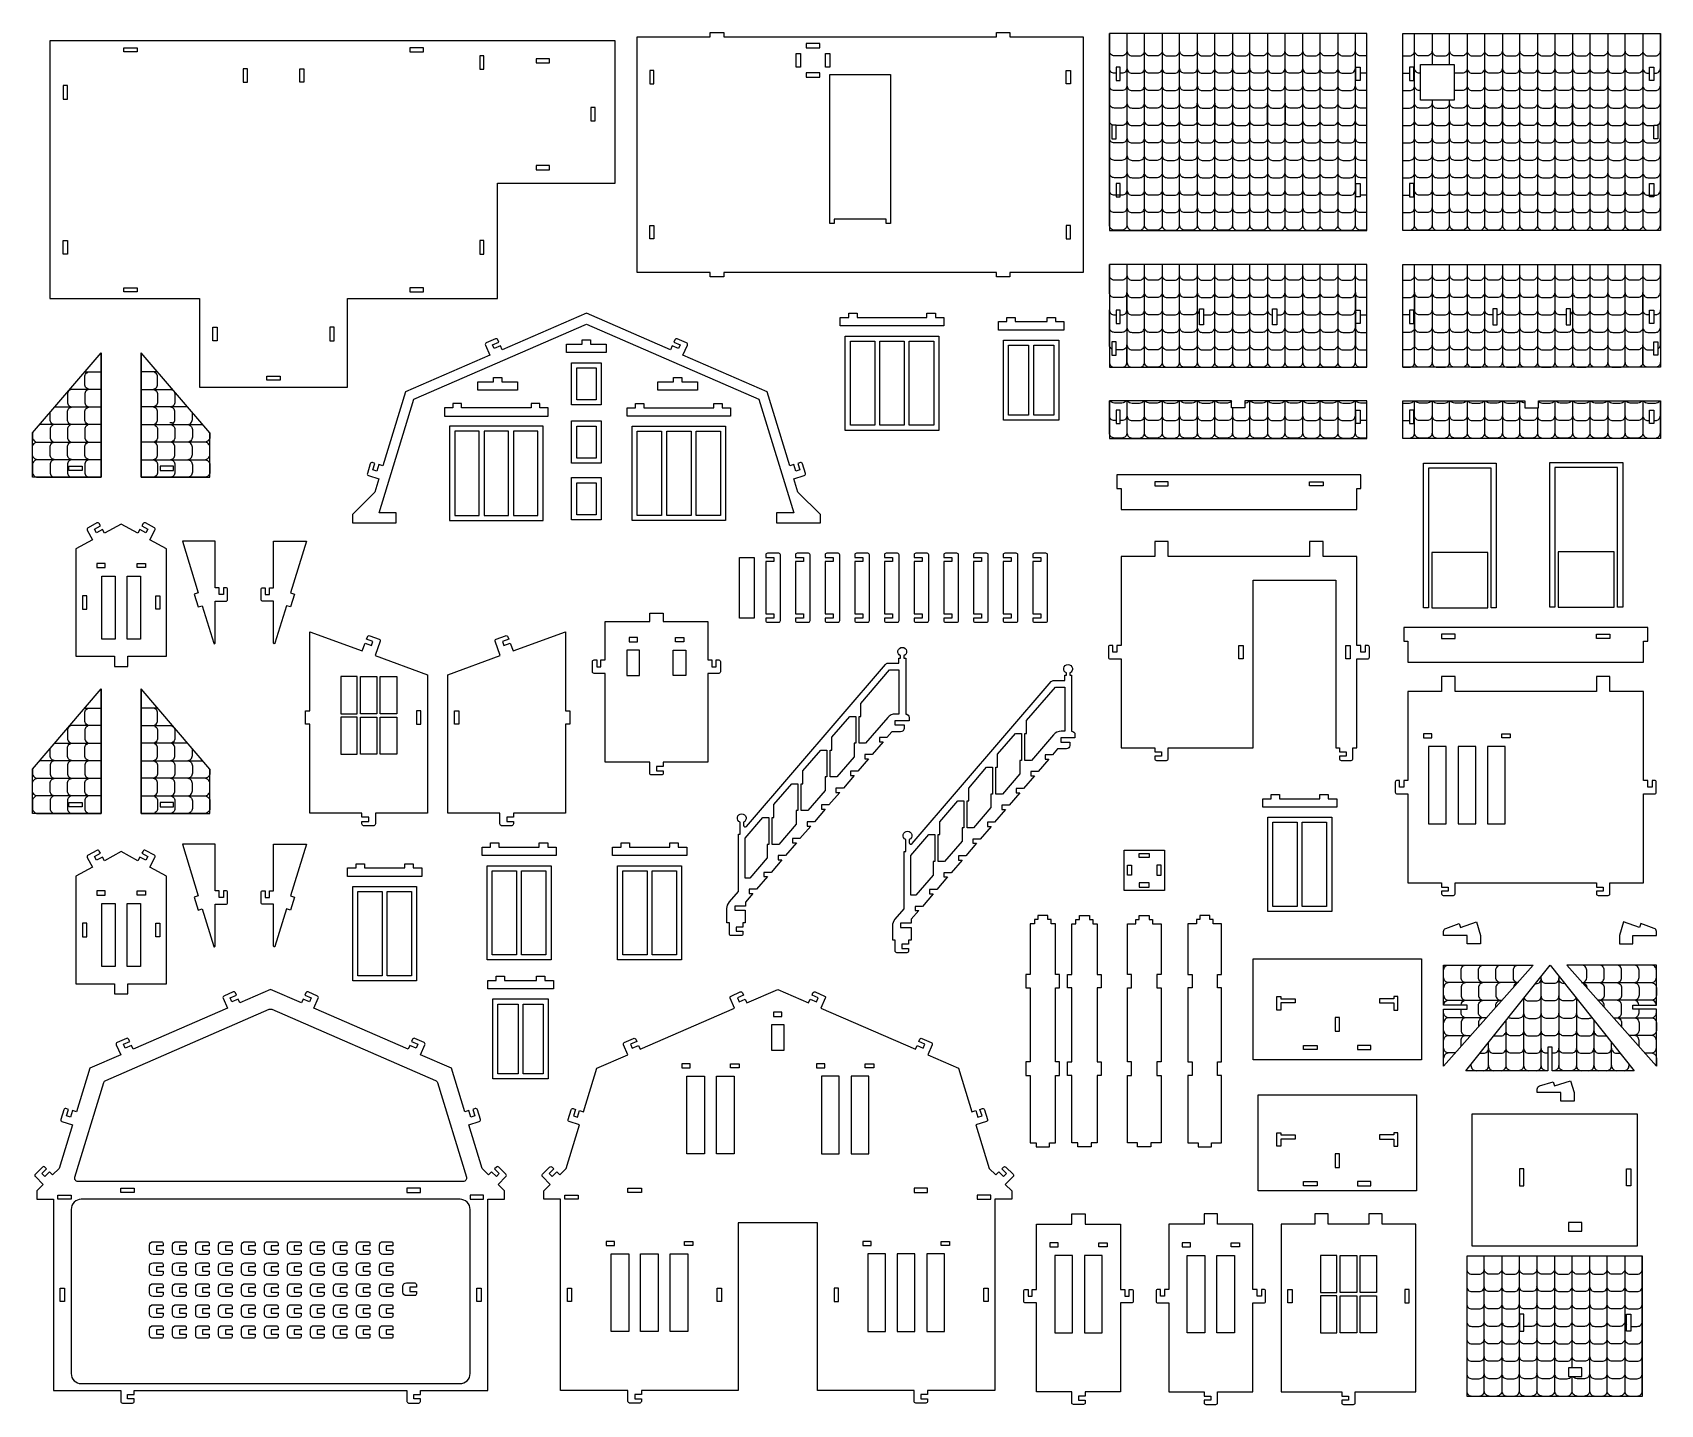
# Model space of a CAD drawing. Extents: x -798 to 1523, y 1114 to 3070.
import ezdxf

# ---------------------------------------------------------------- set-up
doc = ezdxf.new("R2010")
doc.units = 0
doc.header["$MEASUREMENT"] = 0
doc.layers.add('LAYER1', color=18, linetype='CONTINUOUS')

msp = doc.modelspace()

# ---------------------------------------------------------------- linework, layer by layer
at = {"layer": 'LAYER1'}
for points in [[(168.7, 3063.5), (168.7, 3069.5), (187.9, 3069.5), (187.9, 3063.5), (576.7, 3063.5), (576.7, 3069.5), (595.9, 3069.5), (595.9, 3063.5), (700.3, 3063.5), (700.3, 2727.5), (595.9, 2727.5), (595.9, 2721.5), (576.7, 2721.5), (576.7, 2727.5), (187.9, 2727.5), (187.9, 2721.5), (168.7, 2721.5), (168.7, 2727.5), (64.3, 2727.5), (64.3, 3063.5)], [(1104.9, 3068.3), (737.7, 3068.3), (737.7, 2787.2), (1104.9, 2787.2)], [(1156.2, 3068.3), (1523.4, 3068.3), (1523.4, 2787.2), (1156.2, 2787.2)], [(33.2, 3057.5), (-773.2, 3057.5), (-773.2, 2690.3), (-559.6, 2690.3), (-559.6, 2564.3), (-348.4, 2564.3), (-348.4, 2690.3), (-134.8, 2690.3), (-134.8, 2854.7), (33.2, 2854.7)], [(-667.6, 3041.9), (-667.6, 3047.9), (-648.4, 3047.9), (-648.4, 3041.9)], [(-240.4, 3041.9), (-240.4, 3047.9), (-259.6, 3047.9), (-259.6, 3041.9)], [(324.7, 3047.9), (324.7, 3053.9), (305.5, 3053.9), (305.5, 3047.9)], [(-497.2, 3017.9), (-497.2, 2998.7), (-491.2, 2998.7), (-491.2, 3017.9)], [(-410.8, 3017.9), (-410.8, 2998.7), (-416.8, 2998.7), (-416.8, 3017.9)], [(-160, 3017.3), (-154, 3017.3), (-154, 3036.5), (-160, 3036.5)], [(-60.4, 3026.3), (-60.4, 3032.3), (-79.6, 3032.3), (-79.6, 3026.3)], [(291.1, 3039.5), (297.1, 3039.5), (297.1, 3020.3), (291.1, 3020.3)], [(333.1, 3039.5), (339.1, 3039.5), (339.1, 3020.3), (333.1, 3020.3)], [(747.3, 3001.1), (753.3, 3001.1), (753.3, 3020.3), (747.3, 3020.3)], [(1095.3, 3001.1), (1089.3, 3001.1), (1089.3, 3020.3), (1095.3, 3020.3)], [(1165.8, 3001.1), (1171.8, 3001.1), (1171.8, 3020.3), (1165.8, 3020.3)], [(1229.3, 2973.3), (1181.4, 2973.3), (1181.4, 3023.8), (1229.3, 3023.8)], [(1513.8, 3001.1), (1507.8, 3001.1), (1507.8, 3020.3), (1513.8, 3020.3)], [(88.3, 3015.5), (82.3, 3015.5), (82.3, 2996.3), (88.3, 2996.3)], [(324.7, 3005.9), (324.7, 3011.9), (305.5, 3011.9), (305.5, 3005.9)], [(345.1, 2803.4), (345.1, 2797.4), (339.1, 2797.4), (339.1, 3009.8), (425.5, 3009.8), (425.5, 2797.4), (419.5, 2797.4), (419.5, 2803.4)], [(676.3, 3015.5), (682.3, 3015.5), (682.3, 2996.3), (676.3, 2996.3)], [(-748, 2993.9), (-754, 2993.9), (-754, 2974.7), (-748, 2974.7)], [(-1.6, 2943.5), (4.4, 2943.5), (4.4, 2962.7), (-1.6, 2962.7)], [(741.3, 2918.2), (747.3, 2918.2), (747.3, 2937.4), (741.3, 2937.4)], [(1519.8, 2918.2), (1513.8, 2918.2), (1513.8, 2937.4), (1519.8, 2937.4)], [(-60.4, 2873.9), (-60.4, 2879.9), (-79.6, 2879.9), (-79.6, 2873.9)], [(747.3, 2835.2), (753.3, 2835.2), (753.3, 2854.4), (747.3, 2854.4)], [(1095.3, 2835.2), (1089.3, 2835.2), (1089.3, 2854.4), (1095.3, 2854.4)], [(1165.8, 2835.2), (1171.8, 2835.2), (1171.8, 2854.4), (1165.8, 2854.4)], [(1513.8, 2835.2), (1507.8, 2835.2), (1507.8, 2854.4), (1513.8, 2854.4)], [(88.3, 2775.5), (82.3, 2775.5), (82.3, 2794.7), (88.3, 2794.7)], [(676.3, 2775.5), (682.3, 2775.5), (682.3, 2794.7), (676.3, 2794.7)], [(-748, 2753.9), (-754, 2753.9), (-754, 2773.1), (-748, 2773.1)], [(-160, 2753.9), (-154, 2753.9), (-154, 2773.1), (-160, 2773.1)], [(1104.9, 2739.2), (737.7, 2739.2), (737.7, 2592.5), (1104.9, 2592.5)], [(1156.2, 2739.2), (1523.4, 2739.2), (1523.4, 2592.5), (1156.2, 2592.5)], [(-667.6, 2699.9), (-667.6, 2705.9), (-648.4, 2705.9), (-648.4, 2699.9)], [(-240.4, 2699.9), (-240.4, 2705.9), (-259.6, 2705.9), (-259.6, 2699.9)], [(477.6, 2663.4), (477.6, 2669.4), (489.6, 2669.4), (489.6, 2663.4), (501.6, 2663.4), (501.6, 2651.4), (354, 2651.4), (354, 2663.4), (366, 2663.4), (366, 2669.4), (378, 2669.4), (378, 2663.4)], [(747.3, 2654.9), (753.3, 2654.9), (753.3, 2674.1), (747.3, 2674.1)], [(866.1, 2675.9), (872.1, 2675.9), (872.1, 2653), (866.1, 2653)], [(970.5, 2675.9), (976.5, 2675.9), (976.5, 2653), (970.5, 2653)], [(1095.3, 2654.9), (1089.3, 2654.9), (1089.3, 2674.1), (1095.3, 2674.1)], [(1165.8, 2654.9), (1171.8, 2654.9), (1171.8, 2674.1), (1165.8, 2674.1)], [(1290.6, 2675.9), (1284.6, 2675.9), (1284.6, 2653), (1290.6, 2653)], [(1395, 2675.9), (1389, 2675.9), (1389, 2653), (1395, 2653)], [(1513.8, 2654.9), (1507.8, 2654.9), (1507.8, 2674.1), (1513.8, 2674.1)], [(-540.4, 2649.5), (-534.4, 2649.5), (-534.4, 2630.3), (-540.4, 2630.3)], [(-367.6, 2649.5), (-373.6, 2649.5), (-373.6, 2630.3), (-367.6, 2630.3)], [(649, 2657.6), (649, 2663.6), (661, 2663.6), (661, 2657.6), (673, 2657.6), (673, 2645.6), (579.4, 2645.6), (579.4, 2657.6), (591.4, 2657.6), (591.4, 2663.6), (603.4, 2663.6), (603.4, 2657.6)], [(-14, 2631.4), (-2, 2631.4), (-2, 2625.4), (20.2, 2625.4), (20.2, 2613.4), (-36.2, 2613.4), (-36.2, 2625.4), (-14, 2625.4)], [(494.4, 2502.6), (361.2, 2502.6), (361.2, 2637), (494.4, 2637)], [(403.2, 2509.8), (368.4, 2509.8), (368.4, 2629.8), (403.2, 2629.8)], [(445.2, 2509.8), (410.4, 2509.8), (410.4, 2629.8), (445.2, 2629.8)], [(452.4, 2629.8), (487.2, 2629.8), (487.2, 2509.8), (452.4, 2509.8)], [(665.8, 2517.2), (586.6, 2517.2), (586.6, 2631.2), (665.8, 2631.2)], [(622.6, 2524.4), (593.8, 2524.4), (593.8, 2624), (622.6, 2624)], [(629.8, 2624), (658.6, 2624), (658.6, 2524.4), (629.8, 2524.4)], [(741.3, 2609.6), (747.3, 2609.6), (747.3, 2628.8), (741.3, 2628.8)], [(1519.8, 2609.6), (1513.8, 2609.6), (1513.8, 2628.8), (1519.8, 2628.8)], [(-463.6, 2573.9), (-463.6, 2579.9), (-444.4, 2579.9), (-444.4, 2573.9)], [(-140.4, 2577.8), (-128.4, 2577.8), (-128.4, 2571.8), (-106.2, 2571.8), (-106.2, 2559.8), (-162.6, 2559.8), (-162.6, 2571.8), (-140.4, 2571.8)], [(13, 2539), (-29, 2539), (-29, 2599), (13, 2599)], [(-21.8, 2591.8), (5.8, 2591.8), (5.8, 2546.2), (-21.8, 2546.2)], [(116.1, 2577.8), (128.1, 2577.8), (128.1, 2571.8), (150.3, 2571.8), (150.3, 2559.8), (93.9, 2559.8), (93.9, 2571.8), (116.1, 2571.8)], [(-186.2, 2534.9), (-186.2, 2540.9), (-198.2, 2540.9), (-198.2, 2534.9), (-210.2, 2534.9), (-210.2, 2522.9), (-62.6, 2522.9), (-62.6, 2534.9), (-74.6, 2534.9), (-74.6, 2540.9), (-86.6, 2540.9), (-86.6, 2534.9)], [(173.7, 2534.9), (173.7, 2540.9), (185.7, 2540.9), (185.7, 2534.9), (197.7, 2534.9), (197.7, 2522.9), (50.1, 2522.9), (50.1, 2534.9), (62.1, 2534.9), (62.1, 2540.9), (74.1, 2540.9), (74.1, 2534.9)], [(930.9, 2544.5), (930.9, 2534.9), (911.7, 2534.9), (911.7, 2544.5), (737.7, 2544.5), (737.7, 2490.8), (1104.9, 2490.8), (1104.9, 2544.5)], [(747.3, 2512.3), (753.3, 2512.3), (753.3, 2531.5), (747.3, 2531.5)], [(1095.3, 2512.3), (1089.3, 2512.3), (1089.3, 2531.5), (1095.3, 2531.5)], [(1349.4, 2544.5), (1523.4, 2544.5), (1523.4, 2490.8), (1156.2, 2490.8), (1156.2, 2544.5), (1330.2, 2544.5), (1330.2, 2534.9), (1349.4, 2534.9)], [(1165.8, 2512.3), (1171.8, 2512.3), (1171.8, 2531.5), (1165.8, 2531.5)], [(1513.8, 2512.3), (1507.8, 2512.3), (1507.8, 2531.5), (1513.8, 2531.5)], [(-203, 2374.1), (-69.8, 2374.1), (-69.8, 2508.5), (-203, 2508.5)], [(13, 2456), (-29, 2456), (-29, 2516), (13, 2516)], [(-21.8, 2508.8), (5.8, 2508.8), (5.8, 2463.2), (-21.8, 2463.2)], [(190.5, 2374.1), (57.3, 2374.1), (57.3, 2508.5), (190.5, 2508.5)], [(-161, 2501.3), (-195.8, 2501.3), (-195.8, 2381.3), (-161, 2381.3)], [(-153.8, 2381.3), (-119, 2381.3), (-119, 2501.3), (-153.8, 2501.3)], [(-111.8, 2381.3), (-77, 2381.3), (-77, 2501.3), (-111.8, 2501.3)], [(99.3, 2381.3), (64.5, 2381.3), (64.5, 2501.3), (99.3, 2501.3)], [(141.3, 2381.3), (106.5, 2381.3), (106.5, 2501.3), (141.3, 2501.3)], [(148.5, 2501.3), (183.3, 2501.3), (183.3, 2381.3), (148.5, 2381.3)], [(-746.1, 2445.4), (-746.1, 2451.4), (-726.9, 2451.4), (-726.9, 2445.4)], [(-596.5, 2445.4), (-596.5, 2451.4), (-615.7, 2451.4), (-615.7, 2445.4)], [(754.4, 2419.8), (754.4, 2389.8), (1090.4, 2389.8), (1090.4, 2419.8), (1096.4, 2419.8), (1096.4, 2439), (748.4, 2439), (748.4, 2419.8)], [(1282.2, 2249.5), (1282.2, 2448.7), (1192.8, 2448.7), (1192.8, 2249.5), (1185.6, 2249.5), (1185.6, 2455.9), (1289.4, 2455.9), (1289.4, 2249.5)], [(1462.4, 2250.5), (1462.4, 2449.7), (1373, 2449.7), (1373, 2250.5), (1365.8, 2250.5), (1365.8, 2456.9), (1469.6, 2456.9), (1469.6, 2250.5)], [(13, 2375.2), (-29, 2375.2), (-29, 2435.2), (13, 2435.2)], [(-21.8, 2428), (5.8, 2428), (5.8, 2382.4), (-21.8, 2382.4)], [(821.6, 2423.4), (821.6, 2429.4), (802.4, 2429.4), (802.4, 2423.4)], [(1023.2, 2423.4), (1023.2, 2429.4), (1042.4, 2429.4), (1042.4, 2423.4)], [(231.3, 2235.1), (210.4, 2235.1), (210.4, 2321.5), (231.3, 2321.5)], [(1197.6, 2249.5), (1277.4, 2249.5), (1277.4, 2328.7), (1197.6, 2328.7)], [(1377.8, 2250.5), (1457.6, 2250.5), (1457.6, 2329.7), (1377.8, 2329.7)], [(-706.1, 2307), (-694.1, 2307), (-694.1, 2313), (-706.1, 2313)], [(-636.5, 2307), (-648.5, 2307), (-648.5, 2313), (-636.5, 2313)], [(-679.7, 2205), (-698.9, 2205), (-698.9, 2295), (-679.7, 2295)], [(-643.7, 2205), (-662.9, 2205), (-662.9, 2295), (-643.7, 2295)], [(-720.5, 2266.8), (-726.5, 2266.8), (-726.5, 2247.6), (-720.5, 2247.6)], [(-622.1, 2266.8), (-616.1, 2266.8), (-616.1, 2247.6), (-622.1, 2247.6)], [(52.9, 2201.2), (64.9, 2201.2), (64.9, 2207.2), (52.9, 2207.2)], [(130.9, 2201.2), (118.9, 2201.2), (118.9, 2207.2), (130.9, 2207.2)], [(1163.4, 2202.4), (1163.4, 2172.4), (1499.4, 2172.4), (1499.4, 2202.4), (1505.4, 2202.4), (1505.4, 2221.6), (1157.4, 2221.6), (1157.4, 2202.4)], [(1230.6, 2206), (1230.6, 2212), (1211.4, 2212), (1211.4, 2206)], [(1432.2, 2206), (1432.2, 2212), (1451.4, 2212), (1451.4, 2206)], [(49.9, 2153.2), (67.9, 2153.2), (67.9, 2189.2), (49.9, 2189.2)], [(133.9, 2153.2), (115.9, 2153.2), (115.9, 2189.2), (133.9, 2189.2)], [(922.4, 2196.1), (928.4, 2196.1), (928.4, 2176.9), (922.4, 2176.9)], [(1074.8, 2196.1), (1080.8, 2196.1), (1080.8, 2176.9), (1074.8, 2176.9)], [(-334.9, 2151.6), (-358.3, 2151.6), (-358.3, 2098.8), (-334.9, 2098.8)], [(-306.7, 2098.8), (-330.1, 2098.8), (-330.1, 2151.6), (-306.7, 2151.6)], [(-301.9, 2151.6), (-278.5, 2151.6), (-278.5, 2098.8), (-301.9, 2098.8)], [(-334.9, 2094), (-358.3, 2094), (-358.3, 2041.2), (-334.9, 2041.2)], [(-306.7, 2041.2), (-330.1, 2041.2), (-330.1, 2094), (-306.7, 2094)], [(-301.9, 2094), (-278.5, 2094), (-278.5, 2041.2), (-301.9, 2041.2)], [(-244, 2103), (-250, 2103), (-250, 2083.8), (-244, 2083.8)], [(-196, 2103), (-190, 2103), (-190, 2083.8), (-196, 2083.8)], [(367.4, 2095), (376, 2095), (376, 2056.6), (373.6, 2056.6), (373.6, 2037.4), (348.9, 2008.6), (339.6, 2008.6), (339.6, 2047), (342, 2047), (342, 2065.4)], [(603.8, 2070.5), (612.4, 2070.5), (612.4, 2032.1), (610, 2032.1), (610, 2012.9), (585.3, 1984.1), (576, 1984.1), (576, 2022.5), (578.4, 2022.5), (578.4, 2040.9)], [(1185.6, 2064.2), (1197.6, 2064.2), (1197.6, 2070.2), (1185.6, 2070.2)], [(1309.2, 2064.2), (1297.2, 2064.2), (1297.2, 2070.2), (1309.2, 2070.2)], [(326.2, 2047), (334.8, 2047), (334.8, 2008.6), (332.4, 2008.6), (332.4, 1989.4), (307.6, 1960.6), (298.3, 1960.6), (298.3, 1999), (300.7, 1999), (300.7, 2017.4)], [(1192.8, 1941.8), (1218, 1941.8), (1218, 2052.2), (1192.8, 2052.2)], [(1234.8, 1941.8), (1260, 1941.8), (1260, 2052.2), (1234.8, 2052.2)], [(1276.8, 1941.8), (1302, 1941.8), (1302, 2052.2), (1276.8, 2052.2)], [(562.6, 2022.5), (571.2, 2022.5), (571.2, 1984.1), (568.8, 1984.1), (568.8, 1964.9), (544, 1936.1), (534.8, 1936.1), (534.8, 1974.5), (537.2, 1974.5), (537.2, 1992.9)], [(285, 1999), (293.5, 1999), (293.5, 1960.6), (291.1, 1960.6), (291.1, 1941.4), (266.4, 1912.6), (257.1, 1912.6), (257.1, 1951), (259.5, 1951), (259.5, 1969.4)], [(521.4, 1974.5), (530, 1974.5), (530, 1936.1), (527.6, 1936.1), (527.6, 1916.9), (502.8, 1888.1), (493.5, 1888.1), (493.5, 1926.5), (495.9, 1926.5), (495.9, 1944.9)], [(1037.9, 1977.7), (1037.9, 1983.7), (1049.9, 1983.7), (1049.9, 1977.7), (1061.9, 1977.7), (1061.9, 1965.7), (956.3, 1965.7), (956.3, 1977.7), (968.3, 1977.7), (968.3, 1983.7), (980.3, 1983.7), (980.3, 1977.7)], [(-746.1, 1966.2), (-746.1, 1972.2), (-726.9, 1972.2), (-726.9, 1966.2)], [(-596.5, 1966.2), (-596.5, 1972.2), (-615.7, 1972.2), (-615.7, 1966.2)], [(243.7, 1951), (252.3, 1951), (252.3, 1912.6), (249.9, 1912.6), (249.9, 1893.4), (225.2, 1864.6), (218.3, 1864.6), (218.3, 1921.4)], [(1054.7, 1816.9), (963.5, 1816.9), (963.5, 1951.3), (1054.7, 1951.3)], [(1005.5, 1824.1), (970.7, 1824.1), (970.7, 1944.1), (1005.5, 1944.1)], [(1012.7, 1944.1), (1047.5, 1944.1), (1047.5, 1824.1), (1012.7, 1824.1)], [(-75.2, 1908.6), (-75.2, 1914.6), (-63.2, 1914.6), (-63.2, 1908.6), (-51.2, 1908.6), (-51.2, 1896.6), (-156.8, 1896.6), (-156.8, 1908.6), (-144.8, 1908.6), (-144.8, 1914.6), (-132.8, 1914.6), (-132.8, 1908.6)], [(111, 1908.6), (111, 1914.6), (123, 1914.6), (123, 1908.6), (135, 1908.6), (135, 1896.6), (29.4, 1896.6), (29.4, 1908.6), (41.4, 1908.6), (41.4, 1914.6), (53.4, 1914.6), (53.4, 1908.6)], [(480.1, 1926.5), (488.7, 1926.5), (488.7, 1888.1), (486.3, 1888.1), (486.3, 1868.9), (461.6, 1840.1), (454.7, 1840.1), (454.7, 1896.9)], [(816.2, 1846.9), (758.6, 1846.9), (758.6, 1904.5), (816.2, 1904.5)], [(-266.8, 1879), (-266.8, 1885), (-254.8, 1885), (-254.8, 1879), (-242.8, 1879), (-242.8, 1867), (-348.4, 1867), (-348.4, 1879), (-336.4, 1879), (-336.4, 1885), (-324.4, 1885), (-324.4, 1879)], [(-58.4, 1747.8), (-149.6, 1747.8), (-149.6, 1882.2), (-58.4, 1882.2)], [(127.8, 1747.8), (36.6, 1747.8), (36.6, 1882.2), (127.8, 1882.2)], [(763.4, 1868.5), (763.4, 1882.9), (769.4, 1882.9), (769.4, 1868.5)], [(780.2, 1899.7), (794.6, 1899.7), (794.6, 1893.7), (780.2, 1893.7)], [(811.4, 1868.5), (811.4, 1882.9), (805.4, 1882.9), (805.4, 1868.5)], [(-107.6, 1755), (-142.4, 1755), (-142.4, 1875), (-107.6, 1875)], [(-100.4, 1875), (-65.6, 1875), (-65.6, 1755), (-100.4, 1755)], [(78.6, 1755), (43.8, 1755), (43.8, 1875), (78.6, 1875)], [(85.8, 1875), (120.6, 1875), (120.6, 1755), (85.8, 1755)], [(780.2, 1851.7), (794.6, 1851.7), (794.6, 1857.7), (780.2, 1857.7)], [(-706.1, 1840.3), (-694.1, 1840.3), (-694.1, 1846.3), (-706.1, 1846.3)], [(-636.5, 1840.3), (-648.5, 1840.3), (-648.5, 1846.3), (-636.5, 1846.3)], [(-250, 1718.2), (-341.2, 1718.2), (-341.2, 1852.6), (-250, 1852.6)], [(-299.2, 1725.4), (-334, 1725.4), (-334, 1845.4), (-299.2, 1845.4)], [(-292, 1845.4), (-257.2, 1845.4), (-257.2, 1725.4), (-292, 1725.4)], [(-679.7, 1738.3), (-698.9, 1738.3), (-698.9, 1828.3), (-679.7, 1828.3)], [(-643.7, 1738.3), (-662.9, 1738.3), (-662.9, 1828.3), (-643.7, 1828.3)], [(660.8, 1602.5), (660.8, 1708.1), (666.8, 1708.1), (666.8, 1727.3), (660.8, 1727.3), (660.8, 1799.3), (654.8, 1799.3), (654.8, 1805.3), (650, 1805.3), (650, 1811.3), (635.6, 1811.3), (635.6, 1805.3), (630.8, 1805.3), (630.8, 1799.3), (624.8, 1799.3), (624.8, 1727.3), (618.8, 1727.3), (618.8, 1708.1), (624.8, 1708.1), (624.8, 1602.5), (618.8, 1602.5), (618.8, 1583.3), (624.8, 1583.3), (624.8, 1487.3), (633.2, 1487.3), (633.2, 1481.3), (652.4, 1481.3), (652.4, 1487.3), (660.8, 1487.3), (660.8, 1583.3), (666.8, 1583.3), (666.8, 1602.5)], [(684.1, 1602.5), (684.1, 1708.1), (678.1, 1708.1), (678.1, 1727.3), (684.1, 1727.3), (684.1, 1799.3), (690.1, 1799.3), (690.1, 1805.3), (694.9, 1805.3), (694.9, 1811.3), (709.3, 1811.3), (709.3, 1805.3), (714.1, 1805.3), (714.1, 1799.3), (720.1, 1799.3), (720.1, 1727.3), (726.1, 1727.3), (726.1, 1708.1), (720.1, 1708.1), (720.1, 1602.5), (726.1, 1602.5), (726.1, 1583.3), (720.1, 1583.3), (720.1, 1487.3), (711.7, 1487.3), (711.7, 1481.3), (692.5, 1481.3), (692.5, 1487.3), (684.1, 1487.3), (684.1, 1583.3), (678.1, 1583.3), (678.1, 1602.5)], [(811.4, 1727.3), (805.4, 1727.3), (805.4, 1708.1), (811.4, 1708.1), (811.4, 1602.5), (805.4, 1602.5), (805.4, 1583.3), (811.4, 1583.3), (811.4, 1487.3), (797, 1487.3), (797, 1481.3), (777.8, 1481.3), (777.8, 1487.3), (763.4, 1487.3), (763.4, 1583.3), (769.4, 1583.3), (769.4, 1602.5), (763.4, 1602.5), (763.4, 1708.1), (769.4, 1708.1), (769.4, 1727.3), (763.4, 1727.3), (763.4, 1799.3), (775.4, 1799.3), (775.4, 1805.3), (780.2, 1805.3), (780.2, 1811.3), (794.6, 1811.3), (794.6, 1805.3), (799.4, 1805.3), (799.4, 1799.3), (811.4, 1799.3)], [(849.8, 1727.3), (855.8, 1727.3), (855.8, 1708.1), (849.8, 1708.1), (849.8, 1602.5), (855.8, 1602.5), (855.8, 1583.3), (849.8, 1583.3), (849.8, 1487.3), (864.2, 1487.3), (864.2, 1481.3), (883.4, 1481.3), (883.4, 1487.3), (897.8, 1487.3), (897.8, 1583.3), (891.8, 1583.3), (891.8, 1602.5), (897.8, 1602.5), (897.8, 1708.1), (891.8, 1708.1), (891.8, 1727.3), (897.8, 1727.3), (897.8, 1799.3), (885.8, 1799.3), (885.8, 1805.3), (881, 1805.3), (881, 1811.3), (866.6, 1811.3), (866.6, 1805.3), (861.8, 1805.3), (861.8, 1799.3), (849.8, 1799.3)], [(-720.5, 1800.1), (-726.5, 1800.1), (-726.5, 1780.9), (-720.5, 1780.9)], [(-622.1, 1800.1), (-616.1, 1800.1), (-616.1, 1780.9), (-622.1, 1780.9)], [(942.7, 1749.6), (1182.7, 1749.6), (1182.7, 1605.6), (942.7, 1605.6)], [(-79.1, 1718.6), (-79.1, 1724.6), (-67.1, 1724.6), (-67.1, 1718.6), (-55.1, 1718.6), (-55.1, 1706.6), (-148.7, 1706.6), (-148.7, 1718.6), (-136.7, 1718.6), (-136.7, 1724.6), (-124.7, 1724.6), (-124.7, 1718.6)], [(1214.3, 1677.5), (1247.9, 1677.5), (1247.9, 1683.5), (1214.3, 1683.5), (1214.3, 1740.5), (1342, 1740.5), (1214.3, 1596.5)], [(1246, 1590), (1366, 1740.5), (1486, 1590), (1369, 1590), (1369, 1623.6), (1363, 1623.6), (1363, 1590)], [(1517.7, 1677.5), (1484.1, 1677.5), (1484.1, 1683.5), (1517.7, 1683.5), (1517.7, 1740.5), (1390, 1740.5), (1517.7, 1596.5)], [(982.3, 1692.6), (1002.7, 1692.6), (1002.7, 1686.6), (982.3, 1686.6), (982.3, 1676.4), (976.3, 1676.4), (976.3, 1695.6), (982.3, 1695.6)], [(1143.1, 1692.6), (1122.8, 1692.6), (1122.8, 1686.6), (1143.1, 1686.6), (1143.1, 1676.4), (1149.1, 1676.4), (1149.1, 1695.6), (1143.1, 1695.6)], [(-62.3, 1578.2), (-141.5, 1578.2), (-141.5, 1692.2), (-62.3, 1692.2)], [(-105.5, 1585.4), (-134.3, 1585.4), (-134.3, 1685), (-105.5, 1685)], [(-98.3, 1685), (-69.5, 1685), (-69.5, 1585.4), (-98.3, 1585.4)], [(258.9, 1667.2), (270.9, 1667.2), (270.9, 1673.2), (258.9, 1673.2)], [(255.9, 1619.2), (273.9, 1619.2), (273.9, 1655.2), (255.9, 1655.2)], [(1065.7, 1665.6), (1059.7, 1665.6), (1059.7, 1646.4), (1065.7, 1646.4)], [(1014.7, 1620), (1014.7, 1626), (1033.9, 1626), (1033.9, 1620)], [(1110.7, 1620), (1110.7, 1626), (1091.5, 1626), (1091.5, 1620)], [(128.1, 1594), (140.1, 1594), (140.1, 1600), (128.1, 1600)], [(160.5, 1471.6), (135.3, 1471.6), (135.3, 1582), (160.5, 1582)], [(202.5, 1471.6), (177.3, 1471.6), (177.3, 1582), (202.5, 1582)], [(209.7, 1594), (197.7, 1594), (197.7, 1600), (209.7, 1600)], [(320.1, 1594), (332.1, 1594), (332.1, 1600), (320.1, 1600)], [(327.3, 1471.6), (352.5, 1471.6), (352.5, 1582), (327.3, 1582)], [(369.3, 1471.6), (394.5, 1471.6), (394.5, 1582), (369.3, 1582)], [(401.7, 1594), (389.7, 1594), (389.7, 1600), (401.7, 1600)], [(949.9, 1555.5), (1175.5, 1555.5), (1175.5, 1418.7), (949.9, 1418.7)], [(1490.6, 1528.2), (1254.4, 1528.2), (1254.4, 1340.5), (1490.6, 1340.5)], [(982.3, 1498.5), (1002.7, 1498.5), (1002.7, 1492.5), (982.3, 1492.5), (982.3, 1482.3), (976.3, 1482.3), (976.3, 1501.5), (982.3, 1501.5)], [(1143.1, 1498.5), (1122.8, 1498.5), (1122.8, 1492.5), (1143.1, 1492.5), (1143.1, 1482.3), (1149.1, 1482.3), (1149.1, 1501.5), (1143.1, 1501.5)], [(1065.7, 1471.4), (1059.7, 1471.4), (1059.7, 1452.2), (1065.7, 1452.2)], [(1328.6, 1450.1), (1322.6, 1450.1), (1322.6, 1426.1), (1328.6, 1426.1)], [(1475, 1450.1), (1481, 1450.1), (1481, 1426.1), (1475, 1426.1)], [(-671.8, 1416.4), (-671.8, 1422.4), (-652.6, 1422.4), (-652.6, 1416.4)], [(-244.6, 1416.4), (-244.6, 1422.4), (-263.8, 1422.4), (-263.8, 1416.4)], [(51.3, 1416.4), (51.3, 1422.4), (70.5, 1422.4), (70.5, 1416.4)], [(478.5, 1416.4), (478.5, 1422.4), (459.3, 1422.4), (459.3, 1416.4)], [(1014.7, 1425.9), (1014.7, 1431.9), (1033.9, 1431.9), (1033.9, 1425.9)], [(1110.7, 1425.9), (1110.7, 1431.9), (1091.5, 1431.9), (1091.5, 1425.9)], [(-761.8, 1406.8), (-761.8, 1412.8), (-742.6, 1412.8), (-742.6, 1406.8)], [(-154.6, 1406.8), (-154.6, 1412.8), (-173.8, 1412.8), (-173.8, 1406.8)], [(-38.7, 1406.8), (-38.7, 1412.8), (-19.5, 1412.8), (-19.5, 1406.8)], [(568.5, 1406.8), (568.5, 1412.8), (549.3, 1412.8), (549.3, 1406.8)], [(1392.2, 1361.4), (1411.4, 1361.4), (1411.4, 1373.6), (1392.2, 1373.6)], [(20.1, 1340.8), (32.1, 1340.8), (32.1, 1346.8), (20.1, 1346.8)], [(143.7, 1340.8), (131.7, 1340.8), (131.7, 1346.8), (143.7, 1346.8)], [(386.1, 1340.8), (398.1, 1340.8), (398.1, 1346.8), (386.1, 1346.8)], [(509.7, 1340.8), (497.7, 1340.8), (497.7, 1346.8), (509.7, 1346.8)], [(52.5, 1218.4), (27.3, 1218.4), (27.3, 1328.8), (52.5, 1328.8)], [(94.5, 1218.4), (69.3, 1218.4), (69.3, 1328.8), (94.5, 1328.8)], [(136.5, 1218.4), (111.3, 1218.4), (111.3, 1328.8), (136.5, 1328.8)], [(393.3, 1218.4), (418.5, 1218.4), (418.5, 1328.8), (393.3, 1328.8)], [(435.3, 1218.4), (460.5, 1218.4), (460.5, 1328.8), (435.3, 1328.8)], [(477.3, 1218.4), (502.5, 1218.4), (502.5, 1328.8), (477.3, 1328.8)], [(652.9, 1338.8), (664.9, 1338.8), (664.9, 1344.8), (652.9, 1344.8)], [(660.1, 1216.4), (685.3, 1216.4), (685.3, 1326.8), (660.1, 1326.8)], [(702.1, 1216.4), (727.3, 1216.4), (727.3, 1326.8), (702.1, 1326.8)], [(734.5, 1338.8), (722.5, 1338.8), (722.5, 1344.8), (734.5, 1344.8)], [(841.6, 1338.8), (853.6, 1338.8), (853.6, 1344.8), (841.6, 1344.8)], [(874, 1216.4), (848.8, 1216.4), (848.8, 1326.8), (874, 1326.8)], [(916, 1216.4), (890.8, 1216.4), (890.8, 1326.8), (916, 1326.8)], [(923.2, 1338.8), (911.2, 1338.8), (911.2, 1344.8), (923.2, 1344.8)], [(1062.2, 1326.8), (1038.8, 1326.8), (1038.8, 1274), (1062.2, 1274)], [(1090.4, 1274), (1067, 1274), (1067, 1326.8), (1090.4, 1326.8)], [(1095.2, 1326.8), (1118.6, 1326.8), (1118.6, 1274), (1095.2, 1274)], [(1247.2, 1126.3), (1497.8, 1126.3), (1497.8, 1325.5), (1247.2, 1325.5)], [(-758.2, 1280.2), (-752.2, 1280.2), (-752.2, 1261), (-758.2, 1261)], [(-164.2, 1280.2), (-158.2, 1280.2), (-158.2, 1261), (-164.2, 1261)], [(-35.1, 1280.2), (-29.1, 1280.2), (-29.1, 1261), (-35.1, 1261)], [(178.5, 1280.2), (184.5, 1280.2), (184.5, 1261), (178.5, 1261)], [(351.3, 1280.2), (345.3, 1280.2), (345.3, 1261), (351.3, 1261)], [(558.9, 1280.2), (564.9, 1280.2), (564.9, 1261), (558.9, 1261)], [(992.3, 1278.2), (998.3, 1278.2), (998.3, 1259), (992.3, 1259)], [(1165.1, 1278.2), (1159.1, 1278.2), (1159.1, 1259), (1165.1, 1259)], [(1062.2, 1269.2), (1038.8, 1269.2), (1038.8, 1216.4), (1062.2, 1216.4)], [(1090.4, 1216.4), (1067, 1216.4), (1067, 1269.2), (1090.4, 1269.2)], [(1095.2, 1269.2), (1118.6, 1269.2), (1118.6, 1216.4), (1095.2, 1216.4)], [(1328.6, 1243), (1322.6, 1243), (1322.6, 1219), (1328.6, 1219)], [(1475, 1243), (1481, 1243), (1481, 1219), (1475, 1219)], [(1392.2, 1154.3), (1411.4, 1154.3), (1411.4, 1166.6), (1392.2, 1166.6)]]:
    msp.add_lwpolyline(points, close=True, dxfattribs=at)
for points in [[(762.8, 3068.3), (762.8, 3043.6, -0.414214), (755.6, 3036.4), (744.9, 3036.4, -0.414214), (737.7, 3043.6), (737.7, 3068.3)], [(762.8, 3068.3), (762.8, 3043.6, 0.414214), (770, 3036.4), (780.6, 3036.4, 0.414214), (787.8, 3043.6), (787.8, 3068.3)], [(812.9, 3068.3), (812.9, 3043.6, -0.414214), (805.7, 3036.4), (795, 3036.4, -0.414214), (787.8, 3043.6), (787.8, 3068.3)], [(812.9, 3068.3), (812.9, 3043.6, 0.414214), (820.1, 3036.4), (830.7, 3036.4, 0.414214), (837.9, 3043.6), (837.9, 3068.3)], [(863, 3068.3), (863, 3043.6, -0.414214), (855.8, 3036.4), (845.1, 3036.4, -0.414214), (837.9, 3043.6), (837.9, 3068.3)], [(863, 3068.3), (863, 3043.6, 0.414214), (870.2, 3036.4), (880.8, 3036.4, 0.414214), (888, 3043.6), (888, 3068.3)], [(913.1, 3068.3), (913.1, 3043.6, -0.414214), (905.9, 3036.4), (895.2, 3036.4, -0.414214), (888, 3043.6), (888, 3068.3)], [(913.1, 3068.3), (913.1, 3043.6, 0.414214), (920.3, 3036.4), (930.9, 3036.4, 0.414214), (938.1, 3043.6), (938.1, 3068.3)], [(963.2, 3068.3), (963.2, 3043.6, -0.414214), (956, 3036.4), (945.3, 3036.4, -0.414214), (938.1, 3043.6), (938.1, 3068.3)], [(963.2, 3068.3), (963.2, 3043.6, 0.414214), (970.4, 3036.4), (981, 3036.4, 0.414214), (988.2, 3043.6), (988.2, 3068.3)], [(1013.3, 3068.3), (1013.3, 3043.6, -0.414214), (1006.1, 3036.4), (995.4, 3036.4, -0.414214), (988.2, 3043.6), (988.2, 3068.3)], [(1013.3, 3068.3), (1013.3, 3043.6, 0.414214), (1020.5, 3036.4), (1031.1, 3036.4, 0.414214), (1038.3, 3043.6), (1038.3, 3068.3)], [(1063.4, 3068.3), (1063.4, 3043.6, -0.414214), (1056.2, 3036.4), (1045.5, 3036.4, -0.414214), (1038.3, 3043.6), (1038.3, 3068.3)], [(1063.4, 3068.3), (1063.4, 3043.6, 0.414214), (1070.6, 3036.4), (1081.2, 3036.4, 0.414214), (1088.4, 3043.6), (1088.4, 3068.3)], [(1104.9, 3036.4), (1095.6, 3036.4, -0.414214), (1088.4, 3043.6), (1088.4, 3068.3)], [(1156.2, 3036.4), (1165.6, 3036.4, 0.414214), (1172.8, 3043.6), (1172.8, 3068.3)], [(1197.8, 3068.3), (1197.8, 3043.6, -0.414214), (1190.6, 3036.4), (1180, 3036.4, -0.414214), (1172.8, 3043.6), (1172.8, 3068.3)], [(1197.8, 3068.3), (1197.8, 3043.6, 0.414214), (1205, 3036.4), (1215.7, 3036.4, 0.414214), (1222.9, 3043.6), (1222.9, 3068.3)], [(1247.9, 3068.3), (1247.9, 3043.6, -0.414214), (1240.7, 3036.4), (1230.1, 3036.4, -0.414214), (1222.9, 3043.6), (1222.9, 3068.3)], [(1247.9, 3068.3), (1247.9, 3043.6, 0.414214), (1255.1, 3036.4), (1265.8, 3036.4, 0.414214), (1273, 3043.6), (1273, 3068.3)], [(1298, 3068.3), (1298, 3043.6, -0.414214), (1290.8, 3036.4), (1280.2, 3036.4, -0.414214), (1273, 3043.6), (1273, 3068.3)], [(1298, 3068.3), (1298, 3043.6, 0.414214), (1305.2, 3036.4), (1315.9, 3036.4, 0.414214), (1323.1, 3043.6), (1323.1, 3068.3)], [(1348.1, 3068.3), (1348.1, 3043.6, -0.414214), (1340.9, 3036.4), (1330.3, 3036.4, -0.414214), (1323.1, 3043.6), (1323.1, 3068.3)], [(1348.1, 3068.3), (1348.1, 3043.6, 0.414214), (1355.3, 3036.4), (1366, 3036.4, 0.414214), (1373.2, 3043.6), (1373.2, 3068.3)], [(1398.2, 3068.3), (1398.2, 3043.6, -0.414214), (1391, 3036.4), (1380.4, 3036.4, -0.414214), (1373.2, 3043.6), (1373.2, 3068.3)], [(1398.2, 3068.3), (1398.2, 3043.6, 0.414214), (1405.4, 3036.4), (1416, 3036.4, 0.414214), (1423.2, 3043.6), (1423.2, 3068.3)], [(1448.3, 3068.3), (1448.3, 3043.6, -0.414214), (1441.1, 3036.4), (1430.4, 3036.4, -0.414214), (1423.2, 3043.6), (1423.2, 3068.3)], [(1448.3, 3068.3), (1448.3, 3043.6, 0.414214), (1455.5, 3036.4), (1466.1, 3036.4, 0.414214), (1473.3, 3043.6), (1473.3, 3068.3)], [(1498.4, 3068.3), (1498.4, 3043.6, -0.414214), (1491.2, 3036.4), (1480.5, 3036.4, -0.414214), (1473.3, 3043.6), (1473.3, 3068.3)], [(1498.4, 3068.3), (1498.4, 3043.6, 0.414214), (1505.6, 3036.4), (1516.2, 3036.4, 0.414214), (1523.4, 3043.6), (1523.4, 3068.3)], [(747.3, 3011.6), (744.9, 3011.6, -0.414214), (737.7, 3018.8), (737.7, 3043.6)], [(762.8, 3043.6), (762.8, 3018.8, -0.414214), (755.6, 3011.6), (753.3, 3011.6)], [(762.8, 3043.6), (762.8, 3018.8, 0.414214), (770, 3011.6), (780.6, 3011.6, 0.414214), (787.8, 3018.8), (787.8, 3043.6)], [(812.9, 3043.6), (812.9, 3018.8, -0.414214), (805.7, 3011.6), (795, 3011.6, -0.414214), (787.8, 3018.8), (787.8, 3043.6)], [(812.9, 3043.6), (812.9, 3018.8, 0.414214), (820.1, 3011.6), (830.7, 3011.6, 0.414214), (837.9, 3018.8), (837.9, 3043.6)], [(863, 3043.6), (863, 3018.8, -0.414214), (855.8, 3011.6), (845.1, 3011.6, -0.414214), (837.9, 3018.8), (837.9, 3043.6)], [(863, 3043.6), (863, 3018.8, 0.414214), (870.2, 3011.6), (880.8, 3011.6, 0.414214), (888, 3018.8), (888, 3043.6)], [(913.1, 3043.6), (913.1, 3018.8, -0.414214), (905.9, 3011.6), (895.2, 3011.6, -0.414214), (888, 3018.8), (888, 3043.6)], [(913.1, 3043.6), (913.1, 3018.8, 0.414214), (920.3, 3011.6), (930.9, 3011.6, 0.414214), (938.1, 3018.8), (938.1, 3043.6)], [(963.2, 3043.6), (963.2, 3018.8, -0.414214), (956, 3011.6), (945.3, 3011.6, -0.414214), (938.1, 3018.8), (938.1, 3043.6)], [(963.2, 3043.6), (963.2, 3018.8, 0.414214), (970.4, 3011.6), (981, 3011.6, 0.414214), (988.2, 3018.8), (988.2, 3043.6)], [(1013.3, 3043.6), (1013.3, 3018.8, -0.414214), (1006.1, 3011.6), (995.4, 3011.6, -0.414214), (988.2, 3018.8), (988.2, 3043.6)], [(1013.3, 3043.6), (1013.3, 3018.8, 0.414214), (1020.5, 3011.6), (1031.1, 3011.6, 0.414214), (1038.3, 3018.8), (1038.3, 3043.6)], [(1063.4, 3043.6), (1063.4, 3018.8, -0.414214), (1056.2, 3011.6), (1045.5, 3011.6, -0.414214), (1038.3, 3018.8), (1038.3, 3043.6)], [(1063.4, 3043.6), (1063.4, 3018.8, 0.414214), (1070.6, 3011.6), (1081.2, 3011.6, 0.414214), (1088.4, 3018.8), (1088.4, 3043.6)], [(1089.3, 3015.3, -0.129526), (1088.4, 3018.8), (1088.4, 3043.6)], [(1171.8, 3015.3, 0.129526), (1172.8, 3018.8), (1172.8, 3043.6)], [(1181.4, 3011.6), (1180, 3011.6, -0.414214), (1172.8, 3018.8), (1172.8, 3043.6)], [(1247.9, 3043.6), (1247.9, 3018.8, -0.414214), (1240.7, 3011.6), (1230.1, 3011.6, -0.027222), (1229.3, 3011.7)], [(1247.9, 3043.6), (1247.9, 3018.8, 0.414214), (1255.1, 3011.6), (1265.8, 3011.6, 0.414214), (1273, 3018.8), (1273, 3043.6)], [(1298, 3043.6), (1298, 3018.8, -0.414214), (1290.8, 3011.6), (1280.2, 3011.6, -0.414214), (1273, 3018.8), (1273, 3043.6)], [(1298, 3043.6), (1298, 3018.8, 0.414214), (1305.2, 3011.6), (1315.9, 3011.6, 0.414214), (1323.1, 3018.8), (1323.1, 3043.6)], [(1348.1, 3043.6), (1348.1, 3018.8, -0.414214), (1340.9, 3011.6), (1330.3, 3011.6, -0.414214), (1323.1, 3018.8), (1323.1, 3043.6)], [(1348.1, 3043.6), (1348.1, 3018.8, 0.414214), (1355.3, 3011.6), (1366, 3011.6, 0.414214), (1373.2, 3018.8), (1373.2, 3043.6)], [(1398.2, 3043.6), (1398.2, 3018.8, -0.414214), (1391, 3011.6), (1380.4, 3011.6, -0.414214), (1373.2, 3018.8), (1373.2, 3043.6)], [(1398.2, 3043.6), (1398.2, 3018.8, 0.414214), (1405.4, 3011.6), (1416, 3011.6, 0.414214), (1423.2, 3018.8), (1423.2, 3043.6)], [(1448.3, 3043.6), (1448.3, 3018.8, -0.414214), (1441.1, 3011.6), (1430.4, 3011.6, -0.414214), (1423.2, 3018.8), (1423.2, 3043.6)], [(1448.3, 3043.6), (1448.3, 3018.8, 0.414214), (1455.5, 3011.6), (1466.1, 3011.6, 0.414214), (1473.3, 3018.8), (1473.3, 3043.6)], [(1498.4, 3043.6), (1498.4, 3018.8, -0.414214), (1491.2, 3011.6), (1480.5, 3011.6, -0.414214), (1473.3, 3018.8), (1473.3, 3043.6)], [(1498.4, 3043.6), (1498.4, 3018.8, 0.414214), (1505.6, 3011.6), (1507.8, 3011.6)], [(1513.8, 3011.6), (1516.2, 3011.6, 0.414214), (1523.4, 3018.8), (1523.4, 3043.6)], [(762.8, 3018.8), (762.8, 2994, -0.414214), (755.6, 2986.8), (744.9, 2986.8, -0.414214), (737.7, 2994), (737.7, 3018.8)], [(762.8, 3018.8), (762.8, 2994, 0.414214), (770, 2986.8), (780.6, 2986.8, 0.414214), (787.8, 2994), (787.8, 3018.8)], [(812.9, 3018.8), (812.9, 2994, -0.414214), (805.7, 2986.8), (795, 2986.8, -0.414214), (787.8, 2994), (787.8, 3018.8)], [(812.9, 3018.8), (812.9, 2994, 0.414214), (820.1, 2986.8), (830.7, 2986.8, 0.414214), (837.9, 2994), (837.9, 3018.8)], [(863, 3018.8), (863, 2994, -0.414214), (855.8, 2986.8), (845.1, 2986.8, -0.414214), (837.9, 2994), (837.9, 3018.8)], [(863, 3018.8), (863, 2994, 0.414214), (870.2, 2986.8), (880.8, 2986.8, 0.414214), (888, 2994), (888, 3018.8)], [(913.1, 3018.8), (913.1, 2994, -0.414214), (905.9, 2986.8), (895.2, 2986.8, -0.414214), (888, 2994), (888, 3018.8)], [(913.1, 3018.8), (913.1, 2994, 0.414214), (920.3, 2986.8), (930.9, 2986.8, 0.414214), (938.1, 2994), (938.1, 3018.8)], [(963.2, 3018.8), (963.2, 2994, -0.414214), (956, 2986.8), (945.3, 2986.8, -0.414214), (938.1, 2994), (938.1, 3018.8)], [(963.2, 3018.8), (963.2, 2994, 0.414214), (970.4, 2986.8), (981, 2986.8, 0.414214), (988.2, 2994), (988.2, 3018.8)], [(1013.3, 3018.8), (1013.3, 2994, -0.414214), (1006.1, 2986.8), (995.4, 2986.8, -0.414214), (988.2, 2994), (988.2, 3018.8)], [(1013.3, 3018.8), (1013.3, 2994, 0.414214), (1020.5, 2986.8), (1031.1, 2986.8, 0.414214), (1038.3, 2994), (1038.3, 3018.8)], [(1063.4, 3018.8), (1063.4, 2994, -0.414214), (1056.2, 2986.8), (1045.5, 2986.8, -0.414214), (1038.3, 2994), (1038.3, 3018.8)], [(1063.4, 3018.8), (1063.4, 2994, 0.414214), (1070.6, 2986.8), (1081.2, 2986.8, 0.414214), (1088.4, 2994), (1088.4, 3018.8)], [(1104.9, 2986.8), (1095.6, 2986.8, -0.414214), (1088.4, 2994), (1088.4, 3018.8)], [(1156.2, 2986.8), (1165.6, 2986.8, 0.414214), (1172.8, 2994), (1172.8, 3018.8)], [(1181.4, 2986.8), (1180, 2986.8, -0.414214), (1172.8, 2994), (1172.8, 3018.8)], [(1247.9, 3018.8), (1247.9, 2994, -0.414214), (1240.7, 2986.8), (1230.1, 2986.8, -0.027222), (1229.3, 2986.8)], [(1247.9, 3018.8), (1247.9, 2994, 0.414214), (1255.1, 2986.8), (1265.8, 2986.8, 0.414214), (1273, 2994), (1273, 3018.8)], [(1298, 3018.8), (1298, 2994, -0.414214), (1290.8, 2986.8), (1280.2, 2986.8, -0.414214), (1273, 2994), (1273, 3018.8)], [(1298, 3018.8), (1298, 2994, 0.414214), (1305.2, 2986.8), (1315.9, 2986.8, 0.414214), (1323.1, 2994), (1323.1, 3018.8)], [(1348.1, 3018.8), (1348.1, 2994, -0.414214), (1340.9, 2986.8), (1330.3, 2986.8, -0.414214), (1323.1, 2994), (1323.1, 3018.8)], [(1348.1, 3018.8), (1348.1, 2994, 0.414214), (1355.3, 2986.8), (1366, 2986.8, 0.414214), (1373.2, 2994), (1373.2, 3018.8)], [(1398.2, 3018.8), (1398.2, 2994, -0.414214), (1391, 2986.8), (1380.4, 2986.8, -0.414214), (1373.2, 2994), (1373.2, 3018.8)], [(1398.2, 3018.8), (1398.2, 2994, 0.414214), (1405.4, 2986.8), (1416, 2986.8, 0.414214), (1423.2, 2994), (1423.2, 3018.8)], [(1448.3, 3018.8), (1448.3, 2994, -0.414214), (1441.1, 2986.8), (1430.4, 2986.8, -0.414214), (1423.2, 2994), (1423.2, 3018.8)], [(1448.3, 3018.8), (1448.3, 2994, 0.414214), (1455.5, 2986.8), (1466.1, 2986.8, 0.414214), (1473.3, 2994), (1473.3, 3018.8)], [(1498.4, 3018.8), (1498.4, 2994, -0.414214), (1491.2, 2986.8), (1480.5, 2986.8, -0.414214), (1473.3, 2994), (1473.3, 3018.8)], [(1498.4, 3018.8), (1498.4, 2994, 0.414214), (1505.6, 2986.8), (1516.2, 2986.8, 0.414214), (1523.4, 2994), (1523.4, 3018.8)], [(1104.9, 3011.6), (1095.6, 3011.6, -0.009213), (1095.3, 3011.6)], [(1156.2, 3011.6), (1165.6, 3011.6, 0.009213), (1165.8, 3011.6)], [(762.8, 2994), (762.8, 2969.1, -0.414214), (755.6, 2961.9), (744.9, 2961.9, -0.414214), (737.7, 2969.1), (737.7, 2994)], [(762.8, 2994), (762.8, 2969.1, 0.414214), (770, 2961.9), (780.6, 2961.9, 0.414214), (787.8, 2969.1), (787.8, 2994)], [(812.9, 2994), (812.9, 2969.1, -0.414214), (805.7, 2961.9), (795, 2961.9, -0.414214), (787.8, 2969.1), (787.8, 2994)], [(812.9, 2994), (812.9, 2969.1, 0.414214), (820.1, 2961.9), (830.7, 2961.9, 0.414214), (837.9, 2969.1), (837.9, 2994)], [(863, 2994), (863, 2969.1, -0.414214), (855.8, 2961.9), (845.1, 2961.9, -0.414214), (837.9, 2969.1), (837.9, 2994)], [(863, 2994), (863, 2969.1, 0.414214), (870.2, 2961.9), (880.8, 2961.9, 0.414214), (888, 2969.1), (888, 2994)], [(913.1, 2994), (913.1, 2969.1, -0.414214), (905.9, 2961.9), (895.2, 2961.9, -0.414214), (888, 2969.1), (888, 2994)], [(913.1, 2994), (913.1, 2969.1, 0.414214), (920.3, 2961.9), (930.9, 2961.9, 0.414214), (938.1, 2969.1), (938.1, 2994)], [(963.2, 2994), (963.2, 2969.1, -0.414214), (956, 2961.9), (945.3, 2961.9, -0.414214), (938.1, 2969.1), (938.1, 2994)], [(963.2, 2994), (963.2, 2969.1, 0.414214), (970.4, 2961.9), (981, 2961.9, 0.414214), (988.2, 2969.1), (988.2, 2994)], [(1013.3, 2994), (1013.3, 2969.1, -0.414214), (1006.1, 2961.9), (995.4, 2961.9, -0.414214), (988.2, 2969.1), (988.2, 2994)], [(1013.3, 2994), (1013.3, 2969.1, 0.414214), (1020.5, 2961.9), (1031.1, 2961.9, 0.414214), (1038.3, 2969.1), (1038.3, 2994)], [(1063.4, 2994), (1063.4, 2969.1, -0.414214), (1056.2, 2961.9), (1045.5, 2961.9, -0.414214), (1038.3, 2969.1), (1038.3, 2994)], [(1063.4, 2994), (1063.4, 2969.1, 0.414214), (1070.6, 2961.9), (1081.2, 2961.9, 0.414214), (1088.4, 2969.1), (1088.4, 2994)], [(1104.9, 2961.9), (1095.6, 2961.9, -0.414214), (1088.4, 2969.1), (1088.4, 2994)], [(1156.2, 2961.9), (1165.6, 2961.9, 0.414214), (1172.8, 2969.1), (1172.8, 2994)], [(1197.8, 2973.3), (1197.8, 2969.1, -0.414214), (1190.6, 2961.9), (1180, 2961.9, -0.414214), (1172.8, 2969.1), (1172.8, 2994)], [(1197.8, 2973.3), (1197.8, 2969.1, 0.414214), (1205, 2961.9), (1215.7, 2961.9, 0.414214), (1222.9, 2969.1), (1222.9, 2973.3)], [(1247.9, 2994), (1247.9, 2969.1, -0.414214), (1240.7, 2961.9), (1230.1, 2961.9, -0.414214), (1222.9, 2969.1), (1222.9, 2973.3)], [(1247.9, 2994), (1247.9, 2969.1, 0.414214), (1255.1, 2961.9), (1265.8, 2961.9, 0.414214), (1273, 2969.1), (1273, 2994)], [(1298, 2994), (1298, 2969.1, -0.414214), (1290.8, 2961.9), (1280.2, 2961.9, -0.414214), (1273, 2969.1), (1273, 2994)], [(1298, 2994), (1298, 2969.1, 0.414214), (1305.2, 2961.9), (1315.9, 2961.9, 0.414214), (1323.1, 2969.1), (1323.1, 2994)], [(1348.1, 2994), (1348.1, 2969.1, -0.414214), (1340.9, 2961.9), (1330.3, 2961.9, -0.414214), (1323.1, 2969.1), (1323.1, 2994)], [(1348.1, 2994), (1348.1, 2969.1, 0.414214), (1355.3, 2961.9), (1366, 2961.9, 0.414214), (1373.2, 2969.1), (1373.2, 2994)], [(1398.2, 2994), (1398.2, 2969.1, -0.414214), (1391, 2961.9), (1380.4, 2961.9, -0.414214), (1373.2, 2969.1), (1373.2, 2994)], [(1398.2, 2994), (1398.2, 2969.1, 0.414214), (1405.4, 2961.9), (1416, 2961.9, 0.414214), (1423.2, 2969.1), (1423.2, 2994)], [(1448.3, 2994), (1448.3, 2969.1, -0.414214), (1441.1, 2961.9), (1430.4, 2961.9, -0.414214), (1423.2, 2969.1), (1423.2, 2994)], [(1448.3, 2994), (1448.3, 2969.1, 0.414214), (1455.5, 2961.9), (1466.1, 2961.9, 0.414214), (1473.3, 2969.1), (1473.3, 2994)], [(1498.4, 2994), (1498.4, 2969.1, -0.414214), (1491.2, 2961.9), (1480.5, 2961.9, -0.414214), (1473.3, 2969.1), (1473.3, 2994)], [(1498.4, 2994), (1498.4, 2969.1, 0.414214), (1505.6, 2961.9), (1516.2, 2961.9, 0.414214), (1523.4, 2969.1), (1523.4, 2994)], [(743, 2937.4, -0.335351), (737.7, 2944.3), (737.7, 2969.1)], [(762.8, 2969.1), (762.8, 2944.3, -0.414214), (755.6, 2937.1), (747.3, 2937.1)], [(762.8, 2969.1), (762.8, 2944.3, 0.414214), (770, 2937.1), (780.6, 2937.1, 0.414214), (787.8, 2944.3), (787.8, 2969.1)], [(812.9, 2969.1), (812.9, 2944.3, -0.414214), (805.7, 2937.1), (795, 2937.1, -0.414214), (787.8, 2944.3), (787.8, 2969.1)], [(812.9, 2969.1), (812.9, 2944.3, 0.414214), (820.1, 2937.1), (830.7, 2937.1, 0.414214), (837.9, 2944.3), (837.9, 2969.1)], [(863, 2969.1), (863, 2944.3, -0.414214), (855.8, 2937.1), (845.1, 2937.1, -0.414214), (837.9, 2944.3), (837.9, 2969.1)], [(888, 2969.1), (888, 2944.3, -0.414214), (880.8, 2937.1), (870.2, 2937.1, -0.414214), (863, 2944.3), (863, 2969.1)], [(913.1, 2969.1), (913.1, 2944.3, -0.414214), (905.9, 2937.1), (895.2, 2937.1, -0.414214), (888, 2944.3), (888, 2969.1)], [(913.1, 2969.1), (913.1, 2944.3, 0.414214), (920.3, 2937.1), (930.9, 2937.1, 0.414214), (938.1, 2944.3), (938.1, 2969.1)], [(963.2, 2969.1), (963.2, 2944.3, -0.414214), (956, 2937.1), (945.3, 2937.1, -0.414214), (938.1, 2944.3), (938.1, 2969.1)], [(988.2, 2969.1), (988.2, 2944.3, -0.414214), (981, 2937.1), (970.4, 2937.1, -0.414214), (963.2, 2944.3), (963.2, 2969.1)], [(1013.3, 2969.1), (1013.3, 2944.3, -0.414214), (1006.1, 2937.1), (995.4, 2937.1, -0.414214), (988.2, 2944.3), (988.2, 2969.1)], [(1013.3, 2969.1), (1013.3, 2944.3, 0.414214), (1020.5, 2937.1), (1031.1, 2937.1, 0.414214), (1038.3, 2944.3), (1038.3, 2969.1)], [(1063.4, 2969.1), (1063.4, 2944.3, -0.414214), (1056.2, 2937.1), (1045.5, 2937.1, -0.414214), (1038.3, 2944.3), (1038.3, 2969.1)], [(1063.4, 2969.1), (1063.4, 2944.3, 0.414214), (1070.6, 2937.1), (1081.2, 2937.1, 0.414214), (1088.4, 2944.3), (1088.4, 2969.1)], [(1104.9, 2937.1), (1095.6, 2937.1, -0.414214), (1088.4, 2944.3), (1088.4, 2969.1)], [(1156.2, 2937.1), (1165.6, 2937.1, 0.414214), (1172.8, 2944.3), (1172.8, 2969.1)], [(1197.8, 2969.1), (1197.8, 2944.3, -0.414214), (1190.6, 2937.1), (1180, 2937.1, -0.414214), (1172.8, 2944.3), (1172.8, 2969.1)], [(1197.8, 2969.1), (1197.8, 2944.3, 0.414214), (1205, 2937.1), (1215.7, 2937.1, 0.414214), (1222.9, 2944.3), (1222.9, 2969.1)], [(1247.9, 2969.1), (1247.9, 2944.3, -0.414214), (1240.7, 2937.1), (1230.1, 2937.1, -0.414214), (1222.9, 2944.3), (1222.9, 2969.1)], [(1247.9, 2969.1), (1247.9, 2944.3, 0.414214), (1255.1, 2937.1), (1265.8, 2937.1, 0.414214), (1273, 2944.3), (1273, 2969.1)], [(1273, 2969.1), (1273, 2944.3, 0.414214), (1280.2, 2937.1), (1290.8, 2937.1, 0.414214), (1298, 2944.3), (1298, 2969.1)], [(1298, 2969.1), (1298, 2944.3, 0.414214), (1305.2, 2937.1), (1315.9, 2937.1, 0.414214), (1323.1, 2944.3), (1323.1, 2969.1)], [(1348.1, 2969.1), (1348.1, 2944.3, -0.414214), (1340.9, 2937.1), (1330.3, 2937.1, -0.414214), (1323.1, 2944.3), (1323.1, 2969.1)], [(1348.1, 2969.1), (1348.1, 2944.3, 0.414214), (1355.3, 2937.1), (1366, 2937.1, 0.414214), (1373.2, 2944.3), (1373.2, 2969.1)], [(1373.2, 2969.1), (1373.2, 2944.3, 0.414214), (1380.4, 2937.1), (1391, 2937.1, 0.414214), (1398.2, 2944.3), (1398.2, 2969.1)], [(1398.2, 2969.1), (1398.2, 2944.3, 0.414214), (1405.4, 2937.1), (1416, 2937.1, 0.414214), (1423.2, 2944.3), (1423.2, 2969.1)], [(1448.3, 2969.1), (1448.3, 2944.3, -0.414214), (1441.1, 2937.1), (1430.4, 2937.1, -0.414214), (1423.2, 2944.3), (1423.2, 2969.1)], [(1448.3, 2969.1), (1448.3, 2944.3, 0.414214), (1455.5, 2937.1), (1466.1, 2937.1, 0.414214), (1473.3, 2944.3), (1473.3, 2969.1)], [(1498.4, 2969.1), (1498.4, 2944.3, -0.414214), (1491.2, 2937.1), (1480.5, 2937.1, -0.414214), (1473.3, 2944.3), (1473.3, 2969.1)], [(1498.4, 2969.1), (1498.4, 2944.3, 0.414214), (1505.6, 2937.1), (1513.8, 2937.1)], [(1518.2, 2937.4, 0.335351), (1523.4, 2944.3), (1523.4, 2969.1)], [(762.8, 2944.3), (762.8, 2919.4, -0.414214), (755.6, 2912.2), (744.9, 2912.2, -0.414214), (737.7, 2919.4), (737.7, 2944.3)], [(762.8, 2944.3), (762.8, 2919.4, 0.414214), (770, 2912.2), (780.6, 2912.2, 0.414214), (787.8, 2919.4), (787.8, 2944.3)], [(812.9, 2944.3), (812.9, 2919.4, -0.414214), (805.7, 2912.2), (795, 2912.2, -0.414214), (787.8, 2919.4), (787.8, 2944.3)], [(812.9, 2944.3), (812.9, 2919.4, 0.414214), (820.1, 2912.2), (830.7, 2912.2, 0.414214), (837.9, 2919.4), (837.9, 2944.3)], [(863, 2944.3), (863, 2919.4, -0.414214), (855.8, 2912.2), (845.1, 2912.2, -0.414214), (837.9, 2919.4), (837.9, 2944.3)], [(863, 2944.3), (863, 2919.4, 0.414214), (870.2, 2912.2), (880.8, 2912.2, 0.414214), (888, 2919.4), (888, 2944.3)], [(913.1, 2944.3), (913.1, 2919.4, -0.414214), (905.9, 2912.2), (895.2, 2912.2, -0.414214), (888, 2919.4), (888, 2944.3)], [(913.1, 2944.3), (913.1, 2919.4, 0.414214), (920.3, 2912.2), (930.9, 2912.2, 0.414214), (938.1, 2919.4), (938.1, 2944.3)], [(963.2, 2944.3), (963.2, 2919.4, -0.414214), (956, 2912.2), (945.3, 2912.2, -0.414214), (938.1, 2919.4), (938.1, 2944.3)], [(963.2, 2944.3), (963.2, 2919.4, 0.414214), (970.4, 2912.2), (981, 2912.2, 0.414214), (988.2, 2919.4), (988.2, 2944.3)], [(1013.3, 2944.3), (1013.3, 2919.4, -0.414214), (1006.1, 2912.2), (995.4, 2912.2, -0.414214), (988.2, 2919.4), (988.2, 2944.3)], [(1013.3, 2944.3), (1013.3, 2919.4, 0.414214), (1020.5, 2912.2), (1031.1, 2912.2, 0.414214), (1038.3, 2919.4), (1038.3, 2944.3)], [(1063.4, 2944.3), (1063.4, 2919.4, -0.414214), (1056.2, 2912.2), (1045.5, 2912.2, -0.414214), (1038.3, 2919.4), (1038.3, 2944.3)], [(1063.4, 2944.3), (1063.4, 2919.4, 0.414214), (1070.6, 2912.2), (1081.2, 2912.2, 0.414214), (1088.4, 2919.4), (1088.4, 2944.3)], [(1104.9, 2912.2), (1095.6, 2912.2, -0.414214), (1088.4, 2919.4), (1088.4, 2944.3)], [(1156.2, 2912.2), (1165.6, 2912.2, 0.414214), (1172.8, 2919.4), (1172.8, 2944.3)], [(1197.8, 2944.3), (1197.8, 2919.4, -0.414214), (1190.6, 2912.2), (1180, 2912.2, -0.414214), (1172.8, 2919.4), (1172.8, 2944.3)], [(1197.8, 2944.3), (1197.8, 2919.4, 0.414214), (1205, 2912.2), (1215.7, 2912.2, 0.414214), (1222.9, 2919.4), (1222.9, 2944.3)], [(1247.9, 2944.3), (1247.9, 2919.4, -0.414214), (1240.7, 2912.2), (1230.1, 2912.2, -0.414214), (1222.9, 2919.4), (1222.9, 2944.3)], [(1247.9, 2944.3), (1247.9, 2919.4, 0.414214), (1255.1, 2912.2), (1265.8, 2912.2, 0.414214), (1273, 2919.4), (1273, 2944.3)], [(1298, 2944.3), (1298, 2919.4, -0.414214), (1290.8, 2912.2), (1280.2, 2912.2, -0.414214), (1273, 2919.4), (1273, 2944.3)], [(1298, 2944.3), (1298, 2919.4, 0.414214), (1305.2, 2912.2), (1315.9, 2912.2, 0.414214), (1323.1, 2919.4), (1323.1, 2944.3)], [(1348.1, 2944.3), (1348.1, 2919.4, -0.414214), (1340.9, 2912.2), (1330.3, 2912.2, -0.414214), (1323.1, 2919.4), (1323.1, 2944.3)], [(1348.1, 2944.3), (1348.1, 2919.4, 0.414214), (1355.3, 2912.2), (1366, 2912.2, 0.414214), (1373.2, 2919.4), (1373.2, 2944.3)], [(1398.2, 2944.3), (1398.2, 2919.4, -0.414214), (1391, 2912.2), (1380.4, 2912.2, -0.414214), (1373.2, 2919.4), (1373.2, 2944.3)], [(1398.2, 2944.3), (1398.2, 2919.4, 0.414214), (1405.4, 2912.2), (1416, 2912.2, 0.414214), (1423.2, 2919.4), (1423.2, 2944.3)], [(1448.3, 2944.3), (1448.3, 2919.4, -0.414214), (1441.1, 2912.2), (1430.4, 2912.2, -0.414214), (1423.2, 2919.4), (1423.2, 2944.3)], [(1448.3, 2944.3), (1448.3, 2919.4, 0.414214), (1455.5, 2912.2), (1466.1, 2912.2, 0.414214), (1473.3, 2919.4), (1473.3, 2944.3)], [(1498.4, 2944.3), (1498.4, 2919.4, -0.414214), (1491.2, 2912.2), (1480.5, 2912.2, -0.414214), (1473.3, 2919.4), (1473.3, 2944.3)], [(1498.4, 2944.3), (1498.4, 2919.4, 0.414214), (1505.6, 2912.2), (1516.2, 2912.2, 0.414214), (1523.4, 2919.4), (1523.4, 2944.3)], [(762.8, 2919.4), (762.8, 2894.6, -0.414214), (755.6, 2887.4), (744.9, 2887.4, -0.414214), (737.7, 2894.6), (737.7, 2919.4)], [(762.8, 2919.4), (762.8, 2894.6, 0.414214), (770, 2887.4), (780.6, 2887.4, 0.414214), (787.8, 2894.6), (787.8, 2919.4)], [(812.9, 2919.4), (812.9, 2894.6, -0.414214), (805.7, 2887.4), (795, 2887.4, -0.414214), (787.8, 2894.6), (787.8, 2919.4)], [(812.9, 2919.4), (812.9, 2894.6, 0.414214), (820.1, 2887.4), (830.7, 2887.4, 0.414214), (837.9, 2894.6), (837.9, 2919.4)], [(863, 2919.4), (863, 2894.6, -0.414214), (855.8, 2887.4), (845.1, 2887.4, -0.414214), (837.9, 2894.6), (837.9, 2919.4)], [(863, 2919.4), (863, 2894.6, 0.414214), (870.2, 2887.4), (880.8, 2887.4, 0.414214), (888, 2894.6), (888, 2919.4)], [(913.1, 2919.4), (913.1, 2894.6, -0.414214), (905.9, 2887.4), (895.2, 2887.4, -0.414214), (888, 2894.6), (888, 2919.4)], [(913.1, 2919.4), (913.1, 2894.6, 0.414214), (920.3, 2887.4), (930.9, 2887.4, 0.414214), (938.1, 2894.6), (938.1, 2919.4)], [(963.2, 2919.4), (963.2, 2894.6, -0.414214), (956, 2887.4), (945.3, 2887.4, -0.414214), (938.1, 2894.6), (938.1, 2919.4)], [(963.2, 2919.4), (963.2, 2894.6, 0.414214), (970.4, 2887.4), (981, 2887.4, 0.414214), (988.2, 2894.6), (988.2, 2919.4)], [(1013.3, 2919.4), (1013.3, 2894.6, -0.414214), (1006.1, 2887.4), (995.4, 2887.4, -0.414214), (988.2, 2894.6), (988.2, 2919.4)], [(1013.3, 2919.4), (1013.3, 2894.6, 0.414214), (1020.5, 2887.4), (1031.1, 2887.4, 0.414214), (1038.3, 2894.6), (1038.3, 2919.4)], [(1063.4, 2919.4), (1063.4, 2894.6, -0.414214), (1056.2, 2887.4), (1045.5, 2887.4, -0.414214), (1038.3, 2894.6), (1038.3, 2919.4)], [(1063.4, 2919.4), (1063.4, 2894.6, 0.414214), (1070.6, 2887.4), (1081.2, 2887.4, 0.414214), (1088.4, 2894.6), (1088.4, 2919.4)], [(1104.9, 2887.4), (1095.6, 2887.4, -0.414214), (1088.4, 2894.6), (1088.4, 2919.4)], [(1156.2, 2887.4), (1165.6, 2887.4, 0.414214), (1172.8, 2894.6), (1172.8, 2919.4)], [(1197.8, 2919.4), (1197.8, 2894.6, -0.414214), (1190.6, 2887.4), (1180, 2887.4, -0.414214), (1172.8, 2894.6), (1172.8, 2919.4)], [(1197.8, 2919.4), (1197.8, 2894.6, 0.414214), (1205, 2887.4), (1215.7, 2887.4, 0.414214), (1222.9, 2894.6), (1222.9, 2919.4)], [(1247.9, 2919.4), (1247.9, 2894.6, -0.414214), (1240.7, 2887.4), (1230.1, 2887.4, -0.414214), (1222.9, 2894.6), (1222.9, 2919.4)], [(1247.9, 2919.4), (1247.9, 2894.6, 0.414214), (1255.1, 2887.4), (1265.8, 2887.4, 0.414214), (1273, 2894.6), (1273, 2919.4)], [(1298, 2919.4), (1298, 2894.6, -0.414214), (1290.8, 2887.4), (1280.2, 2887.4, -0.414214), (1273, 2894.6), (1273, 2919.4)], [(1298, 2919.4), (1298, 2894.6, 0.414214), (1305.2, 2887.4), (1315.9, 2887.4, 0.414214), (1323.1, 2894.6), (1323.1, 2919.4)], [(1348.1, 2919.4), (1348.1, 2894.6, -0.414214), (1340.9, 2887.4), (1330.3, 2887.4, -0.414214), (1323.1, 2894.6), (1323.1, 2919.4)], [(1348.1, 2919.4), (1348.1, 2894.6, 0.414214), (1355.3, 2887.4), (1366, 2887.4, 0.414214), (1373.2, 2894.6), (1373.2, 2919.4)], [(1398.2, 2919.4), (1398.2, 2894.6, -0.414214), (1391, 2887.4), (1380.4, 2887.4, -0.414214), (1373.2, 2894.6), (1373.2, 2919.4)], [(1398.2, 2919.4), (1398.2, 2894.6, 0.414214), (1405.4, 2887.4), (1416, 2887.4, 0.414214), (1423.2, 2894.6), (1423.2, 2919.4)], [(1448.3, 2919.4), (1448.3, 2894.6, -0.414214), (1441.1, 2887.4), (1430.4, 2887.4, -0.414214), (1423.2, 2894.6), (1423.2, 2919.4)], [(1448.3, 2919.4), (1448.3, 2894.6, 0.414214), (1455.5, 2887.4), (1466.1, 2887.4, 0.414214), (1473.3, 2894.6), (1473.3, 2919.4)], [(1498.4, 2919.4), (1498.4, 2894.6, -0.414214), (1491.2, 2887.4), (1480.5, 2887.4, -0.414214), (1473.3, 2894.6), (1473.3, 2919.4)], [(1498.4, 2919.4), (1498.4, 2894.6, 0.414214), (1505.6, 2887.4), (1516.2, 2887.4, 0.414214), (1523.4, 2894.6), (1523.4, 2919.4)], [(762.8, 2894.6), (762.8, 2869.8, -0.414214), (755.6, 2862.6), (744.9, 2862.6, -0.414214), (737.7, 2869.8), (737.7, 2894.6)], [(762.8, 2894.6), (762.8, 2869.8, 0.414214), (770, 2862.6), (780.6, 2862.6, 0.414214), (787.8, 2869.8), (787.8, 2894.6)], [(812.9, 2894.6), (812.9, 2869.8, -0.414214), (805.7, 2862.6), (795, 2862.6, -0.414214), (787.8, 2869.8), (787.8, 2894.6)], [(812.9, 2894.6), (812.9, 2869.8, 0.414214), (820.1, 2862.6), (830.7, 2862.6, 0.414214), (837.9, 2869.8), (837.9, 2894.6)], [(863, 2894.6), (863, 2869.8, -0.414214), (855.8, 2862.6), (845.1, 2862.6, -0.414214), (837.9, 2869.8), (837.9, 2894.6)], [(863, 2894.6), (863, 2869.8, 0.414214), (870.2, 2862.6), (880.8, 2862.6, 0.414214), (888, 2869.8), (888, 2894.6)], [(913.1, 2894.6), (913.1, 2869.8, -0.414214), (905.9, 2862.6), (895.2, 2862.6, -0.414214), (888, 2869.8), (888, 2894.6)], [(913.1, 2894.6), (913.1, 2869.8, 0.414214), (920.3, 2862.6), (930.9, 2862.6, 0.414214), (938.1, 2869.8), (938.1, 2894.6)], [(963.2, 2894.6), (963.2, 2869.8, -0.414214), (956, 2862.6), (945.3, 2862.6, -0.414214), (938.1, 2869.8), (938.1, 2894.6)], [(963.2, 2894.6), (963.2, 2869.8, 0.414214), (970.4, 2862.6), (981, 2862.6, 0.414214), (988.2, 2869.8), (988.2, 2894.6)], [(1013.3, 2894.6), (1013.3, 2869.8, -0.414214), (1006.1, 2862.6), (995.4, 2862.6, -0.414214), (988.2, 2869.8), (988.2, 2894.6)], [(1013.3, 2894.6), (1013.3, 2869.8, 0.414214), (1020.5, 2862.6), (1031.1, 2862.6, 0.414214), (1038.3, 2869.8), (1038.3, 2894.6)], [(1063.4, 2894.6), (1063.4, 2869.8, -0.414214), (1056.2, 2862.6), (1045.5, 2862.6, -0.414214), (1038.3, 2869.8), (1038.3, 2894.6)], [(1063.4, 2894.6), (1063.4, 2869.8, 0.414214), (1070.6, 2862.6), (1081.2, 2862.6, 0.414214), (1088.4, 2869.8), (1088.4, 2894.6)], [(1104.9, 2862.6), (1095.6, 2862.6, -0.414214), (1088.4, 2869.8), (1088.4, 2894.6)], [(1156.2, 2862.6), (1165.6, 2862.6, 0.414214), (1172.8, 2869.8), (1172.8, 2894.6)], [(1197.8, 2894.6), (1197.8, 2869.8, -0.414214), (1190.6, 2862.6), (1180, 2862.6, -0.414214), (1172.8, 2869.8), (1172.8, 2894.6)], [(1197.8, 2894.6), (1197.8, 2869.8, 0.414214), (1205, 2862.6), (1215.7, 2862.6, 0.414214), (1222.9, 2869.8), (1222.9, 2894.6)], [(1247.9, 2894.6), (1247.9, 2869.8, -0.414214), (1240.7, 2862.6), (1230.1, 2862.6, -0.414214), (1222.9, 2869.8), (1222.9, 2894.6)], [(1247.9, 2894.6), (1247.9, 2869.8, 0.414214), (1255.1, 2862.6), (1265.8, 2862.6, 0.414214), (1273, 2869.8), (1273, 2894.6)], [(1298, 2894.6), (1298, 2869.8, -0.414214), (1290.8, 2862.6), (1280.2, 2862.6, -0.414214), (1273, 2869.8), (1273, 2894.6)], [(1298, 2894.6), (1298, 2869.8, 0.414214), (1305.2, 2862.6), (1315.9, 2862.6, 0.414214), (1323.1, 2869.8), (1323.1, 2894.6)], [(1348.1, 2894.6), (1348.1, 2869.8, -0.414214), (1340.9, 2862.6), (1330.3, 2862.6, -0.414214), (1323.1, 2869.8), (1323.1, 2894.6)], [(1348.1, 2894.6), (1348.1, 2869.8, 0.414214), (1355.3, 2862.6), (1366, 2862.6, 0.414214), (1373.2, 2869.8), (1373.2, 2894.6)], [(1398.2, 2894.6), (1398.2, 2869.8, -0.414214), (1391, 2862.6), (1380.4, 2862.6, -0.414214), (1373.2, 2869.8), (1373.2, 2894.6)], [(1398.2, 2894.6), (1398.2, 2869.8, 0.414214), (1405.4, 2862.6), (1416, 2862.6, 0.414214), (1423.2, 2869.8), (1423.2, 2894.6)], [(1448.3, 2894.6), (1448.3, 2869.8, -0.414214), (1441.1, 2862.6), (1430.4, 2862.6, -0.414214), (1423.2, 2869.8), (1423.2, 2894.6)], [(1448.3, 2894.6), (1448.3, 2869.8, 0.414214), (1455.5, 2862.6), (1466.1, 2862.6, 0.414214), (1473.3, 2869.8), (1473.3, 2894.6)], [(1498.4, 2894.6), (1498.4, 2869.8, -0.414214), (1491.2, 2862.6), (1480.5, 2862.6, -0.414214), (1473.3, 2869.8), (1473.3, 2894.6)], [(1498.4, 2894.6), (1498.4, 2869.8, 0.414214), (1505.6, 2862.6), (1516.2, 2862.6, 0.414214), (1523.4, 2869.8), (1523.4, 2894.6)], [(762.8, 2869.8), (762.8, 2844.9, -0.414214), (755.6, 2837.7), (744.9, 2837.7, -0.414214), (737.7, 2844.9), (737.7, 2869.8)], [(762.8, 2869.8), (762.8, 2844.9, 0.414214), (770, 2837.7), (780.6, 2837.7, 0.414214), (787.8, 2844.9), (787.8, 2869.8)], [(812.9, 2869.8), (812.9, 2844.9, -0.414214), (805.7, 2837.7), (795, 2837.7, -0.414214), (787.8, 2844.9), (787.8, 2869.8)], [(812.9, 2869.8), (812.9, 2844.9, 0.414214), (820.1, 2837.7), (830.7, 2837.7, 0.414214), (837.9, 2844.9), (837.9, 2869.8)], [(863, 2869.8), (863, 2844.9, -0.414214), (855.8, 2837.7), (845.1, 2837.7, -0.414214), (837.9, 2844.9), (837.9, 2869.8)], [(863, 2869.8), (863, 2844.9, 0.414214), (870.2, 2837.7), (880.8, 2837.7, 0.414214), (888, 2844.9), (888, 2869.8)], [(913.1, 2869.8), (913.1, 2844.9, -0.414214), (905.9, 2837.7), (895.2, 2837.7, -0.414214), (888, 2844.9), (888, 2869.8)], [(913.1, 2869.8), (913.1, 2844.9, 0.414214), (920.3, 2837.7), (930.9, 2837.7, 0.414214), (938.1, 2844.9), (938.1, 2869.8)], [(963.2, 2869.8), (963.2, 2844.9, -0.414214), (956, 2837.7), (945.3, 2837.7, -0.414214), (938.1, 2844.9), (938.1, 2869.8)], [(963.2, 2869.8), (963.2, 2844.9, 0.414214), (970.4, 2837.7), (981, 2837.7, 0.414214), (988.2, 2844.9), (988.2, 2869.8)], [(1013.3, 2869.8), (1013.3, 2844.9, -0.414214), (1006.1, 2837.7), (995.4, 2837.7, -0.414214), (988.2, 2844.9), (988.2, 2869.8)], [(1013.3, 2869.8), (1013.3, 2844.9, 0.414214), (1020.5, 2837.7), (1031.1, 2837.7, 0.414214), (1038.3, 2844.9), (1038.3, 2869.8)], [(1063.4, 2869.8), (1063.4, 2844.9, -0.414214), (1056.2, 2837.7), (1045.5, 2837.7, -0.414214), (1038.3, 2844.9), (1038.3, 2869.8)], [(1063.4, 2869.8), (1063.4, 2844.9, 0.414214), (1070.6, 2837.7), (1081.2, 2837.7, 0.414214), (1088.4, 2844.9), (1088.4, 2869.8)], [(1089.3, 2841.4, -0.129526), (1088.4, 2844.9), (1088.4, 2869.8)], [(1171.8, 2841.4, 0.129526), (1172.8, 2844.9), (1172.8, 2869.8)], [(1197.8, 2869.8), (1197.8, 2844.9, -0.414214), (1190.6, 2837.7), (1180, 2837.7, -0.414214), (1172.8, 2844.9), (1172.8, 2869.8)], [(1197.8, 2869.8), (1197.8, 2844.9, 0.414214), (1205, 2837.7), (1215.7, 2837.7, 0.414214), (1222.9, 2844.9), (1222.9, 2869.8)], [(1247.9, 2869.8), (1247.9, 2844.9, -0.414214), (1240.7, 2837.7), (1230.1, 2837.7, -0.414214), (1222.9, 2844.9), (1222.9, 2869.8)], [(1247.9, 2869.8), (1247.9, 2844.9, 0.414214), (1255.1, 2837.7), (1265.8, 2837.7, 0.414214), (1273, 2844.9), (1273, 2869.8)], [(1298, 2869.8), (1298, 2844.9, -0.414214), (1290.8, 2837.7), (1280.2, 2837.7, -0.414214), (1273, 2844.9), (1273, 2869.8)], [(1298, 2869.8), (1298, 2844.9, 0.414214), (1305.2, 2837.7), (1315.9, 2837.7, 0.414214), (1323.1, 2844.9), (1323.1, 2869.8)], [(1348.1, 2869.8), (1348.1, 2844.9, -0.414214), (1340.9, 2837.7), (1330.3, 2837.7, -0.414214), (1323.1, 2844.9), (1323.1, 2869.8)], [(1348.1, 2869.8), (1348.1, 2844.9, 0.414214), (1355.3, 2837.7), (1366, 2837.7, 0.414214), (1373.2, 2844.9), (1373.2, 2869.8)], [(1398.2, 2869.8), (1398.2, 2844.9, -0.414214), (1391, 2837.7), (1380.4, 2837.7, -0.414214), (1373.2, 2844.9), (1373.2, 2869.8)], [(1398.2, 2869.8), (1398.2, 2844.9, 0.414214), (1405.4, 2837.7), (1416, 2837.7, 0.414214), (1423.2, 2844.9), (1423.2, 2869.8)], [(1448.3, 2869.8), (1448.3, 2844.9, -0.414214), (1441.1, 2837.7), (1430.4, 2837.7, -0.414214), (1423.2, 2844.9), (1423.2, 2869.8)], [(1448.3, 2869.8), (1448.3, 2844.9, 0.414214), (1455.5, 2837.7), (1466.1, 2837.7, 0.414214), (1473.3, 2844.9), (1473.3, 2869.8)], [(1498.4, 2869.8), (1498.4, 2844.9, -0.414214), (1491.2, 2837.7), (1480.5, 2837.7, -0.414214), (1473.3, 2844.9), (1473.3, 2869.8)], [(1498.4, 2869.8), (1498.4, 2844.9, 0.414214), (1505.6, 2837.7), (1516.2, 2837.7, 0.414214), (1523.4, 2844.9), (1523.4, 2869.8)], [(762.8, 2844.9), (762.8, 2820.1, -0.414214), (755.6, 2812.9), (744.9, 2812.9, -0.414214), (737.7, 2820.1), (737.7, 2844.9)], [(762.8, 2844.9), (762.8, 2820.1, 0.414214), (770, 2812.9), (780.6, 2812.9, 0.414214), (787.8, 2820.1), (787.8, 2844.9)], [(812.9, 2844.9), (812.9, 2820.1, -0.414214), (805.7, 2812.9), (795, 2812.9, -0.414214), (787.8, 2820.1), (787.8, 2844.9)], [(812.9, 2844.9), (812.9, 2820.1, 0.414214), (820.1, 2812.9), (830.7, 2812.9, 0.414214), (837.9, 2820.1), (837.9, 2844.9)], [(863, 2844.9), (863, 2820.1, -0.414214), (855.8, 2812.9), (845.1, 2812.9, -0.414214), (837.9, 2820.1), (837.9, 2844.9)], [(863, 2844.9), (863, 2820.1, 0.414214), (870.2, 2812.9), (880.8, 2812.9, 0.414214), (888, 2820.1), (888, 2844.9)], [(913.1, 2844.9), (913.1, 2820.1, -0.414214), (905.9, 2812.9), (895.2, 2812.9, -0.414214), (888, 2820.1), (888, 2844.9)], [(913.1, 2844.9), (913.1, 2820.1, 0.414214), (920.3, 2812.9), (930.9, 2812.9, 0.414214), (938.1, 2820.1), (938.1, 2844.9)], [(963.2, 2844.9), (963.2, 2820.1, -0.414214), (956, 2812.9), (945.3, 2812.9, -0.414214), (938.1, 2820.1), (938.1, 2844.9)], [(963.2, 2844.9), (963.2, 2820.1, 0.414214), (970.4, 2812.9), (981, 2812.9, 0.414214), (988.2, 2820.1), (988.2, 2844.9)], [(1013.3, 2844.9), (1013.3, 2820.1, -0.414214), (1006.1, 2812.9), (995.4, 2812.9, -0.414214), (988.2, 2820.1), (988.2, 2844.9)], [(1013.3, 2844.9), (1013.3, 2820.1, 0.414214), (1020.5, 2812.9), (1031.1, 2812.9, 0.414214), (1038.3, 2820.1), (1038.3, 2844.9)], [(1063.4, 2844.9), (1063.4, 2820.1, -0.414214), (1056.2, 2812.9), (1045.5, 2812.9, -0.414214), (1038.3, 2820.1), (1038.3, 2844.9)], [(1063.4, 2844.9), (1063.4, 2820.1, 0.414214), (1070.6, 2812.9), (1081.2, 2812.9, 0.414214), (1088.4, 2820.1), (1088.4, 2844.9)], [(1104.9, 2812.9), (1095.6, 2812.9, -0.414214), (1088.4, 2820.1), (1088.4, 2844.9)], [(1104.9, 2837.7), (1095.6, 2837.7, -0.009213), (1095.3, 2837.7)], [(1156.2, 2812.9), (1165.6, 2812.9, 0.414214), (1172.8, 2820.1), (1172.8, 2844.9)], [(1156.2, 2837.7), (1165.6, 2837.7, 0.009213), (1165.8, 2837.7)], [(1197.8, 2844.9), (1197.8, 2820.1, -0.414214), (1190.6, 2812.9), (1180, 2812.9, -0.414214), (1172.8, 2820.1), (1172.8, 2844.9)], [(1197.8, 2844.9), (1197.8, 2820.1, 0.414214), (1205, 2812.9), (1215.7, 2812.9, 0.414214), (1222.9, 2820.1), (1222.9, 2844.9)], [(1247.9, 2844.9), (1247.9, 2820.1, -0.414214), (1240.7, 2812.9), (1230.1, 2812.9, -0.414214), (1222.9, 2820.1), (1222.9, 2844.9)], [(1247.9, 2844.9), (1247.9, 2820.1, 0.414214), (1255.1, 2812.9), (1265.8, 2812.9, 0.414214), (1273, 2820.1), (1273, 2844.9)], [(1298, 2844.9), (1298, 2820.1, -0.414214), (1290.8, 2812.9), (1280.2, 2812.9, -0.414214), (1273, 2820.1), (1273, 2844.9)], [(1298, 2844.9), (1298, 2820.1, 0.414214), (1305.2, 2812.9), (1315.9, 2812.9, 0.414214), (1323.1, 2820.1), (1323.1, 2844.9)], [(1348.1, 2844.9), (1348.1, 2820.1, -0.414214), (1340.9, 2812.9), (1330.3, 2812.9, -0.414214), (1323.1, 2820.1), (1323.1, 2844.9)], [(1348.1, 2844.9), (1348.1, 2820.1, 0.414214), (1355.3, 2812.9), (1366, 2812.9, 0.414214), (1373.2, 2820.1), (1373.2, 2844.9)], [(1398.2, 2844.9), (1398.2, 2820.1, -0.414214), (1391, 2812.9), (1380.4, 2812.9, -0.414214), (1373.2, 2820.1), (1373.2, 2844.9)], [(1398.2, 2844.9), (1398.2, 2820.1, 0.414214), (1405.4, 2812.9), (1416, 2812.9, 0.414214), (1423.2, 2820.1), (1423.2, 2844.9)], [(1448.3, 2844.9), (1448.3, 2820.1, -0.414214), (1441.1, 2812.9), (1430.4, 2812.9, -0.414214), (1423.2, 2820.1), (1423.2, 2844.9)], [(1448.3, 2844.9), (1448.3, 2820.1, 0.414214), (1455.5, 2812.9), (1466.1, 2812.9, 0.414214), (1473.3, 2820.1), (1473.3, 2844.9)], [(1498.4, 2844.9), (1498.4, 2820.1, -0.414214), (1491.2, 2812.9), (1480.5, 2812.9, -0.414214), (1473.3, 2820.1), (1473.3, 2844.9)], [(1498.4, 2844.9), (1498.4, 2820.1, 0.414214), (1505.6, 2812.9), (1516.2, 2812.9, 0.414214), (1523.4, 2820.1), (1523.4, 2844.9)], [(762.8, 2820.1), (762.8, 2795.2, -0.414214), (755.6, 2788), (744.9, 2788, -0.414214), (737.7, 2795.2), (737.7, 2820.1)], [(762.8, 2820.1), (762.8, 2795.2, 0.414214), (770, 2788), (780.6, 2788, 0.414214), (787.8, 2795.2), (787.8, 2820.1)], [(812.9, 2820.1), (812.9, 2795.2, -0.414214), (805.7, 2788), (795, 2788, -0.414214), (787.8, 2795.2), (787.8, 2820.1)], [(812.9, 2820.1), (812.9, 2795.2, 0.414214), (820.1, 2788), (830.7, 2788, 0.414214), (837.9, 2795.2), (837.9, 2820.1)], [(863, 2820.1), (863, 2795.2, -0.414214), (855.8, 2788), (845.1, 2788, -0.414214), (837.9, 2795.2), (837.9, 2820.1)], [(863, 2820.1), (863, 2795.2, 0.414214), (870.2, 2788), (880.8, 2788, 0.414214), (888, 2795.2), (888, 2820.1)], [(913.1, 2820.1), (913.1, 2795.2, -0.414214), (905.9, 2788), (895.2, 2788, -0.414214), (888, 2795.2), (888, 2820.1)], [(913.1, 2820.1), (913.1, 2795.2, 0.414214), (920.3, 2788), (930.9, 2788, 0.414214), (938.1, 2795.2), (938.1, 2820.1)], [(963.2, 2820.1), (963.2, 2795.2, -0.414214), (956, 2788), (945.3, 2788, -0.414214), (938.1, 2795.2), (938.1, 2820.1)], [(963.2, 2820.1), (963.2, 2795.2, 0.414214), (970.4, 2788), (981, 2788, 0.414214), (988.2, 2795.2), (988.2, 2820.1)], [(1013.3, 2820.1), (1013.3, 2795.2, -0.414214), (1006.1, 2788), (995.4, 2788, -0.414214), (988.2, 2795.2), (988.2, 2820.1)], [(1013.3, 2820.1), (1013.3, 2795.2, 0.414214), (1020.5, 2788), (1031.1, 2788, 0.414214), (1038.3, 2795.2), (1038.3, 2820.1)], [(1063.4, 2820.1), (1063.4, 2795.2, -0.414214), (1056.2, 2788), (1045.5, 2788, -0.414214), (1038.3, 2795.2), (1038.3, 2820.1)], [(1063.4, 2820.1), (1063.4, 2795.2, 0.414214), (1070.6, 2788), (1081.2, 2788, 0.414214), (1088.4, 2795.2), (1088.4, 2820.1)], [(1104.9, 2788), (1095.6, 2788, -0.414214), (1088.4, 2795.2), (1088.4, 2820.1)], [(1156.2, 2788), (1165.6, 2788, 0.414214), (1172.8, 2795.2), (1172.8, 2820.1)], [(1197.8, 2820.1), (1197.8, 2795.2, -0.414214), (1190.6, 2788), (1180, 2788, -0.414214), (1172.8, 2795.2), (1172.8, 2820.1)], [(1197.8, 2820.1), (1197.8, 2795.2, 0.414214), (1205, 2788), (1215.7, 2788, 0.414214), (1222.9, 2795.2), (1222.9, 2820.1)], [(1247.9, 2820.1), (1247.9, 2795.2, -0.414214), (1240.7, 2788), (1230.1, 2788, -0.414214), (1222.9, 2795.2), (1222.9, 2820.1)], [(1247.9, 2820.1), (1247.9, 2795.2, 0.414214), (1255.1, 2788), (1265.8, 2788, 0.414214), (1273, 2795.2), (1273, 2820.1)], [(1298, 2820.1), (1298, 2795.2, -0.414214), (1290.8, 2788), (1280.2, 2788, -0.414214), (1273, 2795.2), (1273, 2820.1)], [(1298, 2820.1), (1298, 2795.2, 0.414214), (1305.2, 2788), (1315.9, 2788, 0.414214), (1323.1, 2795.2), (1323.1, 2820.1)], [(1348.1, 2820.1), (1348.1, 2795.2, -0.414214), (1340.9, 2788), (1330.3, 2788, -0.414214), (1323.1, 2795.2), (1323.1, 2820.1)], [(1348.1, 2820.1), (1348.1, 2795.2, 0.414214), (1355.3, 2788), (1366, 2788, 0.414214), (1373.2, 2795.2), (1373.2, 2820.1)], [(1398.2, 2820.1), (1398.2, 2795.2, -0.414214), (1391, 2788), (1380.4, 2788, -0.414214), (1373.2, 2795.2), (1373.2, 2820.1)], [(1398.2, 2820.1), (1398.2, 2795.2, 0.414214), (1405.4, 2788), (1416, 2788, 0.414214), (1423.2, 2795.2), (1423.2, 2820.1)], [(1448.3, 2820.1), (1448.3, 2795.2, -0.414214), (1441.1, 2788), (1430.4, 2788, -0.414214), (1423.2, 2795.2), (1423.2, 2820.1)], [(1448.3, 2820.1), (1448.3, 2795.2, 0.414214), (1455.5, 2788), (1466.1, 2788, 0.414214), (1473.3, 2795.2), (1473.3, 2820.1)], [(1498.4, 2820.1), (1498.4, 2795.2, -0.414214), (1491.2, 2788), (1480.5, 2788, -0.414214), (1473.3, 2795.2), (1473.3, 2820.1)], [(1498.4, 2820.1), (1498.4, 2795.2, 0.414214), (1505.6, 2788), (1516.2, 2788, 0.414214), (1523.4, 2795.2), (1523.4, 2820.1)], [(762.8, 2739.2), (762.8, 2723.9, -0.414214), (755.6, 2716.7), (744.9, 2716.7, -0.414214), (737.7, 2723.9), (737.7, 2739.2)], [(762.8, 2739.2), (762.8, 2723.9, 0.414214), (770, 2716.7), (780.6, 2716.7, 0.414214), (787.8, 2723.9), (787.8, 2739.2)], [(812.9, 2739.2), (812.9, 2723.9, -0.414214), (805.7, 2716.7), (795, 2716.7, -0.414214), (787.8, 2723.9), (787.8, 2739.2)], [(812.9, 2739.2), (812.9, 2723.9, 0.414214), (820.1, 2716.7), (830.7, 2716.7, 0.414214), (837.9, 2723.9), (837.9, 2739.2)], [(863, 2739.2), (863, 2723.9, -0.414214), (855.8, 2716.7), (845.1, 2716.7, -0.414214), (837.9, 2723.9), (837.9, 2739.2)], [(863, 2739.2), (863, 2723.9, 0.414214), (870.2, 2716.7), (880.8, 2716.7, 0.414214), (888, 2723.9), (888, 2739.2)], [(913.1, 2739.2), (913.1, 2723.9, -0.414214), (905.9, 2716.7), (895.2, 2716.7, -0.414214), (888, 2723.9), (888, 2739.2)], [(913.1, 2739.2), (913.1, 2723.9, 0.414214), (920.3, 2716.7), (930.9, 2716.7, 0.414214), (938.1, 2723.9), (938.1, 2739.2)], [(963.2, 2739.2), (963.2, 2723.9, -0.414214), (956, 2716.7), (945.3, 2716.7, -0.414214), (938.1, 2723.9), (938.1, 2739.2)], [(963.2, 2739.2), (963.2, 2723.9, 0.414214), (970.4, 2716.7), (981, 2716.7, 0.414214), (988.2, 2723.9), (988.2, 2739.2)], [(1013.3, 2739.2), (1013.3, 2723.9, -0.414214), (1006.1, 2716.7), (995.4, 2716.7, -0.414214), (988.2, 2723.9), (988.2, 2739.2)], [(1013.3, 2739.2), (1013.3, 2723.9, 0.414214), (1020.5, 2716.7), (1031.1, 2716.7, 0.414214), (1038.3, 2723.9), (1038.3, 2739.2)], [(1063.4, 2739.2), (1063.4, 2723.9, -0.414214), (1056.2, 2716.7), (1045.5, 2716.7, -0.414214), (1038.3, 2723.9), (1038.3, 2739.2)], [(1063.4, 2739.2), (1063.4, 2723.9, 0.414214), (1070.6, 2716.7), (1081.2, 2716.7, 0.414214), (1088.4, 2723.9), (1088.4, 2739.2)], [(1104.9, 2716.7), (1095.6, 2716.7, -0.414214), (1088.4, 2723.9), (1088.4, 2739.2)], [(1156.2, 2716.7), (1165.6, 2716.7, 0.414214), (1172.8, 2723.9), (1172.8, 2739.2)], [(1197.8, 2739.2), (1197.8, 2723.9, -0.414214), (1190.6, 2716.7), (1180, 2716.7, -0.414214), (1172.8, 2723.9), (1172.8, 2739.2)], [(1197.8, 2739.2), (1197.8, 2723.9, 0.414214), (1205, 2716.7), (1215.7, 2716.7, 0.414214), (1222.9, 2723.9), (1222.9, 2739.2)], [(1247.9, 2739.2), (1247.9, 2723.9, -0.414214), (1240.7, 2716.7), (1230.1, 2716.7, -0.414214), (1222.9, 2723.9), (1222.9, 2739.2)], [(1247.9, 2739.2), (1247.9, 2723.9, 0.414214), (1255.1, 2716.7), (1265.8, 2716.7, 0.414214), (1273, 2723.9), (1273, 2739.2)], [(1298, 2739.2), (1298, 2723.9, -0.414214), (1290.8, 2716.7), (1280.2, 2716.7, -0.414214), (1273, 2723.9), (1273, 2739.2)], [(1298, 2739.2), (1298, 2723.9, 0.414214), (1305.2, 2716.7), (1315.9, 2716.7, 0.414214), (1323.1, 2723.9), (1323.1, 2739.2)], [(1348.1, 2739.2), (1348.1, 2723.9, -0.414214), (1340.9, 2716.7), (1330.3, 2716.7, -0.414214), (1323.1, 2723.9), (1323.1, 2739.2)], [(1348.1, 2739.2), (1348.1, 2723.9, 0.414214), (1355.3, 2716.7), (1366, 2716.7, 0.414214), (1373.2, 2723.9), (1373.2, 2739.2)], [(1398.2, 2739.2), (1398.2, 2723.9, -0.414214), (1391, 2716.7), (1380.4, 2716.7, -0.414214), (1373.2, 2723.9), (1373.2, 2739.2)], [(1398.2, 2739.2), (1398.2, 2723.9, 0.414214), (1405.4, 2716.7), (1416, 2716.7, 0.414214), (1423.2, 2723.9), (1423.2, 2739.2)], [(1448.3, 2739.2), (1448.3, 2723.9, -0.414214), (1441.1, 2716.7), (1430.4, 2716.7, -0.414214), (1423.2, 2723.9), (1423.2, 2739.2)], [(1448.3, 2739.2), (1448.3, 2723.9, 0.414214), (1455.5, 2716.7), (1466.1, 2716.7, 0.414214), (1473.3, 2723.9), (1473.3, 2739.2)], [(1498.4, 2739.2), (1498.4, 2723.9, -0.414214), (1491.2, 2716.7), (1480.5, 2716.7, -0.414214), (1473.3, 2723.9), (1473.3, 2739.2)], [(1498.4, 2739.2), (1498.4, 2723.9, 0.414214), (1505.6, 2716.7), (1516.2, 2716.7, 0.414214), (1523.4, 2723.9), (1523.4, 2739.2)], [(762.8, 2723.8), (762.8, 2699.1, -0.414214), (755.6, 2691.9), (744.9, 2691.9, -0.414214), (737.7, 2699.1), (737.7, 2723.8)], [(762.8, 2723.8), (762.8, 2699.1, 0.414214), (770, 2691.9), (780.6, 2691.9, 0.414214), (787.8, 2699.1), (787.8, 2723.8)], [(812.9, 2723.8), (812.9, 2699.1, -0.414214), (805.7, 2691.9), (795, 2691.9, -0.414214), (787.8, 2699.1), (787.8, 2723.8)], [(812.9, 2723.8), (812.9, 2699.1, 0.414214), (820.1, 2691.9), (830.7, 2691.9, 0.414214), (837.9, 2699.1), (837.9, 2723.8)], [(863, 2723.8), (863, 2699.1, -0.414214), (855.8, 2691.9), (845.1, 2691.9, -0.414214), (837.9, 2699.1), (837.9, 2723.8)], [(863, 2723.8), (863, 2699.1, 0.414214), (870.2, 2691.9), (880.8, 2691.9, 0.414214), (888, 2699.1), (888, 2723.8)], [(913.1, 2723.8), (913.1, 2699.1, -0.414214), (905.9, 2691.9), (895.2, 2691.9, -0.414214), (888, 2699.1), (888, 2723.8)], [(913.1, 2723.8), (913.1, 2699.1, 0.414214), (920.3, 2691.9), (930.9, 2691.9, 0.414214), (938.1, 2699.1), (938.1, 2723.8)], [(963.2, 2723.8), (963.2, 2699.1, -0.414214), (956, 2691.9), (945.3, 2691.9, -0.414214), (938.1, 2699.1), (938.1, 2723.8)], [(963.2, 2723.8), (963.2, 2699.1, 0.414214), (970.4, 2691.9), (981, 2691.9, 0.414214), (988.2, 2699.1), (988.2, 2723.8)], [(1013.3, 2723.8), (1013.3, 2699.1, -0.414214), (1006.1, 2691.9), (995.4, 2691.9, -0.414214), (988.2, 2699.1), (988.2, 2723.8)], [(1013.3, 2723.8), (1013.3, 2699.1, 0.414214), (1020.5, 2691.9), (1031.1, 2691.9, 0.414214), (1038.3, 2699.1), (1038.3, 2723.8)], [(1063.4, 2723.8), (1063.4, 2699.1, -0.414214), (1056.2, 2691.9), (1045.5, 2691.9, -0.414214), (1038.3, 2699.1), (1038.3, 2723.8)], [(1063.4, 2723.8), (1063.4, 2699.1, 0.414214), (1070.6, 2691.9), (1081.2, 2691.9, 0.414214), (1088.4, 2699.1), (1088.4, 2723.8)], [(1104.9, 2691.9), (1095.6, 2691.9, -0.414214), (1088.4, 2699.1), (1088.4, 2723.8)], [(1156.2, 2691.9), (1165.6, 2691.9, 0.414214), (1172.8, 2699.1), (1172.8, 2723.8)], [(1197.8, 2723.8), (1197.8, 2699.1, -0.414214), (1190.6, 2691.9), (1180, 2691.9, -0.414214), (1172.8, 2699.1), (1172.8, 2723.8)], [(1197.8, 2723.8), (1197.8, 2699.1, 0.414214), (1205, 2691.9), (1215.7, 2691.9, 0.414214), (1222.9, 2699.1), (1222.9, 2723.8)], [(1247.9, 2723.8), (1247.9, 2699.1, -0.414214), (1240.7, 2691.9), (1230.1, 2691.9, -0.414214), (1222.9, 2699.1), (1222.9, 2723.8)], [(1247.9, 2723.8), (1247.9, 2699.1, 0.414214), (1255.1, 2691.9), (1265.8, 2691.9, 0.414214), (1273, 2699.1), (1273, 2723.8)], [(1298, 2723.8), (1298, 2699.1, -0.414214), (1290.8, 2691.9), (1280.2, 2691.9, -0.414214), (1273, 2699.1), (1273, 2723.8)], [(1298, 2723.8), (1298, 2699.1, 0.414214), (1305.2, 2691.9), (1315.9, 2691.9, 0.414214), (1323.1, 2699.1), (1323.1, 2723.8)], [(1348.1, 2723.8), (1348.1, 2699.1, -0.414214), (1340.9, 2691.9), (1330.3, 2691.9, -0.414214), (1323.1, 2699.1), (1323.1, 2723.8)], [(1348.1, 2723.8), (1348.1, 2699.1, 0.414214), (1355.3, 2691.9), (1366, 2691.9, 0.414214), (1373.2, 2699.1), (1373.2, 2723.8)], [(1398.2, 2723.8), (1398.2, 2699.1, -0.414214), (1391, 2691.9), (1380.4, 2691.9, -0.414214), (1373.2, 2699.1), (1373.2, 2723.8)], [(1398.2, 2723.8), (1398.2, 2699.1, 0.414214), (1405.4, 2691.9), (1416, 2691.9, 0.414214), (1423.2, 2699.1), (1423.2, 2723.8)], [(1448.3, 2723.8), (1448.3, 2699.1, -0.414214), (1441.1, 2691.9), (1430.4, 2691.9, -0.414214), (1423.2, 2699.1), (1423.2, 2723.8)], [(1448.3, 2723.8), (1448.3, 2699.1, 0.414214), (1455.5, 2691.9), (1466.1, 2691.9, 0.414214), (1473.3, 2699.1), (1473.3, 2723.8)], [(1498.4, 2723.8), (1498.4, 2699.1, -0.414214), (1491.2, 2691.9), (1480.5, 2691.9, -0.414214), (1473.3, 2699.1), (1473.3, 2723.8)], [(1498.4, 2723.8), (1498.4, 2699.1, 0.414214), (1505.6, 2691.9), (1516.2, 2691.9, 0.414214), (1523.4, 2699.1), (1523.4, 2723.8)], [(737.7, 2699.1), (737.7, 2674.3, 0.414214), (744.9, 2667.1), (747.3, 2667.1)], [(753.3, 2667.1), (755.6, 2667.1, 0.414214), (762.8, 2674.3), (762.8, 2699.1)], [(762.8, 2699.1), (762.8, 2674.3, 0.414214), (770, 2667.1), (780.6, 2667.1, 0.414214), (787.8, 2674.3), (787.8, 2699.1)], [(812.9, 2699.1), (812.9, 2674.3, -0.414214), (805.7, 2667.1), (795, 2667.1, -0.414214), (787.8, 2674.3), (787.8, 2699.1)], [(812.9, 2699.1), (812.9, 2674.3, 0.414214), (820.1, 2667.1), (830.7, 2667.1, 0.414214), (837.9, 2674.3), (837.9, 2699.1)], [(863, 2699.1), (863, 2674.3, -0.414214), (855.8, 2667.1), (845.1, 2667.1, -0.414214), (837.9, 2674.3), (837.9, 2699.1)], [(863, 2699.1), (863, 2674.3, 0.24882), (866.1, 2668.3)], [(872.1, 2667.1), (880.8, 2667.1, 0.414214), (888, 2674.3), (888, 2699.1)], [(913.1, 2699.1), (913.1, 2674.3, -0.414214), (905.9, 2667.1), (895.2, 2667.1, -0.414214), (888, 2674.3), (888, 2699.1)], [(913.1, 2699.1), (913.1, 2674.3, 0.414214), (920.3, 2667.1), (930.9, 2667.1, 0.414214), (938.1, 2674.3), (938.1, 2699.1)], [(963.2, 2699.1), (963.2, 2674.3, -0.414214), (956, 2667.1), (945.3, 2667.1, -0.414214), (938.1, 2674.3), (938.1, 2699.1)], [(963.2, 2699.1), (963.2, 2674.3, 0.414214), (970.4, 2667.1), (970.5, 2667.1)], [(976.5, 2667.1), (981, 2667.1, 0.414214), (988.2, 2674.3), (988.2, 2699.1)], [(1013.3, 2699.1), (1013.3, 2674.3, -0.414214), (1006.1, 2667.1), (995.4, 2667.1, -0.414214), (988.2, 2674.3), (988.2, 2699.1)], [(1013.3, 2699.1), (1013.3, 2674.3, 0.414214), (1020.5, 2667.1), (1031.1, 2667.1, 0.414214), (1038.3, 2674.3), (1038.3, 2699.1)], [(1063.4, 2699.1), (1063.4, 2674.3, -0.414214), (1056.2, 2667.1), (1045.5, 2667.1, -0.414214), (1038.3, 2674.3), (1038.3, 2699.1)], [(1063.4, 2699.1), (1063.4, 2674.3, 0.414214), (1070.6, 2667.1), (1081.2, 2667.1, 0.414214), (1088.4, 2674.3), (1088.4, 2699.1)], [(1088.4, 2699.1), (1088.4, 2674.3, 0.129526), (1089.3, 2670.7)], [(1172.8, 2699.1), (1172.8, 2674.3, -0.129526), (1171.8, 2670.7)], [(1197.8, 2699.1), (1197.8, 2674.3, -0.414214), (1190.6, 2667.1), (1180, 2667.1, -0.414214), (1172.8, 2674.3), (1172.8, 2699.1)], [(1197.8, 2699.1), (1197.8, 2674.3, 0.414214), (1205, 2667.1), (1215.7, 2667.1, 0.414214), (1222.9, 2674.3), (1222.9, 2699.1)], [(1247.9, 2699.1), (1247.9, 2674.3, -0.414214), (1240.7, 2667.1), (1230.1, 2667.1, -0.414214), (1222.9, 2674.3), (1222.9, 2699.1)], [(1247.9, 2699.1), (1247.9, 2674.3, 0.414214), (1255.1, 2667.1), (1265.8, 2667.1, 0.414214), (1273, 2674.3), (1273, 2699.1)], [(1284.6, 2667.1), (1280.2, 2667.1, -0.414214), (1273, 2674.3), (1273, 2699.1)], [(1298, 2699.1), (1298, 2674.3, -0.414214), (1290.8, 2667.1), (1290.6, 2667.1)], [(1298, 2699.1), (1298, 2674.3, 0.414214), (1305.2, 2667.1), (1315.9, 2667.1, 0.414214), (1323.1, 2674.3), (1323.1, 2699.1)], [(1348.1, 2699.1), (1348.1, 2674.3, -0.414214), (1340.9, 2667.1), (1330.3, 2667.1, -0.414214), (1323.1, 2674.3), (1323.1, 2699.1)], [(1348.1, 2699.1), (1348.1, 2674.3, 0.414214), (1355.3, 2667.1), (1366, 2667.1, 0.414214), (1373.2, 2674.3), (1373.2, 2699.1)], [(1389, 2667.1), (1380.4, 2667.1, -0.414214), (1373.2, 2674.3), (1373.2, 2699.1)], [(1398.2, 2699.1), (1398.2, 2674.3, -0.24882), (1395, 2668.3)], [(1398.2, 2699.1), (1398.2, 2674.3, 0.414214), (1405.4, 2667.1), (1416, 2667.1, 0.414214), (1423.2, 2674.3), (1423.2, 2699.1)], [(1448.3, 2699.1), (1448.3, 2674.3, -0.414214), (1441.1, 2667.1), (1430.4, 2667.1, -0.414214), (1423.2, 2674.3), (1423.2, 2699.1)], [(1448.3, 2699.1), (1448.3, 2674.3, 0.414214), (1455.5, 2667.1), (1466.1, 2667.1, 0.414214), (1473.3, 2674.3), (1473.3, 2699.1)], [(1498.4, 2699.1), (1498.4, 2674.3, -0.414214), (1491.2, 2667.1), (1480.5, 2667.1, -0.414214), (1473.3, 2674.3), (1473.3, 2699.1)], [(1507.8, 2667.1), (1505.6, 2667.1, -0.414214), (1498.4, 2674.3), (1498.4, 2699.1)], [(1523.4, 2699.1), (1523.4, 2674.3, -0.414214), (1516.2, 2667.1), (1513.8, 2667.1)], [(762.8, 2674.3), (762.8, 2649.4, -0.414214), (755.6, 2642.2), (744.9, 2642.2, -0.414214), (737.7, 2649.4), (737.7, 2674.3)], [(762.8, 2674.3), (762.8, 2649.4, 0.414214), (770, 2642.2), (780.6, 2642.2, 0.414214), (787.8, 2649.4), (787.8, 2674.3)], [(812.9, 2674.3), (812.9, 2649.4, -0.414214), (805.7, 2642.2), (795, 2642.2, -0.414214), (787.8, 2649.4), (787.8, 2674.3)], [(812.9, 2674.3), (812.9, 2649.4, 0.414214), (820.1, 2642.2), (830.7, 2642.2, 0.414214), (837.9, 2649.4), (837.9, 2674.3)], [(863, 2674.3), (863, 2649.4, -0.414214), (855.8, 2642.2), (845.1, 2642.2, -0.414214), (837.9, 2649.4), (837.9, 2674.3)], [(863, 2674.3), (863, 2649.4, 0.414214), (870.2, 2642.2), (880.8, 2642.2, 0.414214), (888, 2649.4), (888, 2674.3)], [(913.1, 2674.3), (913.1, 2649.4, -0.414214), (905.9, 2642.2), (895.2, 2642.2, -0.414214), (888, 2649.4), (888, 2674.3)], [(913.1, 2674.3), (913.1, 2649.4, 0.414214), (920.3, 2642.2), (930.9, 2642.2, 0.414214), (938.1, 2649.4), (938.1, 2674.3)], [(963.2, 2674.3), (963.2, 2649.4, -0.414214), (956, 2642.2), (945.3, 2642.2, -0.414214), (938.1, 2649.4), (938.1, 2674.3)], [(963.2, 2674.3), (963.2, 2649.4, 0.414214), (970.4, 2642.2), (981, 2642.2, 0.414214), (988.2, 2649.4), (988.2, 2674.3)], [(1013.3, 2674.3), (1013.3, 2649.4, -0.414214), (1006.1, 2642.2), (995.4, 2642.2, -0.414214), (988.2, 2649.4), (988.2, 2674.3)], [(1013.3, 2674.3), (1013.3, 2649.4, 0.414214), (1020.5, 2642.2), (1031.1, 2642.2, 0.414214), (1038.3, 2649.4), (1038.3, 2674.3)], [(1063.4, 2674.3), (1063.4, 2649.4, -0.414214), (1056.2, 2642.2), (1045.5, 2642.2, -0.414214), (1038.3, 2649.4), (1038.3, 2674.3)], [(1063.4, 2674.3), (1063.4, 2649.4, 0.414214), (1070.6, 2642.2), (1081.2, 2642.2, 0.414214), (1088.4, 2649.4), (1088.4, 2674.3)], [(1088.4, 2674.3), (1088.4, 2649.4, 0.414214), (1095.6, 2642.2), (1104.9, 2642.2)], [(1172.8, 2674.3), (1172.8, 2649.4, -0.414214), (1165.6, 2642.2), (1156.2, 2642.2)], [(1197.8, 2674.3), (1197.8, 2649.4, -0.414214), (1190.6, 2642.2), (1180, 2642.2, -0.414214), (1172.8, 2649.4), (1172.8, 2674.3)], [(1197.8, 2674.3), (1197.8, 2649.4, 0.414214), (1205, 2642.2), (1215.7, 2642.2, 0.414214), (1222.9, 2649.4), (1222.9, 2674.3)], [(1247.9, 2674.3), (1247.9, 2649.4, -0.414214), (1240.7, 2642.2), (1230.1, 2642.2, -0.414214), (1222.9, 2649.4), (1222.9, 2674.3)], [(1247.9, 2674.3), (1247.9, 2649.4, 0.414214), (1255.1, 2642.2), (1265.8, 2642.2, 0.414214), (1273, 2649.4), (1273, 2674.3)], [(1298, 2674.3), (1298, 2649.4, -0.414214), (1290.8, 2642.2), (1280.2, 2642.2, -0.414214), (1273, 2649.4), (1273, 2674.3)], [(1298, 2674.3), (1298, 2649.4, 0.414214), (1305.2, 2642.2), (1315.9, 2642.2, 0.414214), (1323.1, 2649.4), (1323.1, 2674.3)], [(1348.1, 2674.3), (1348.1, 2649.4, -0.414214), (1340.9, 2642.2), (1330.3, 2642.2, -0.414214), (1323.1, 2649.4), (1323.1, 2674.3)], [(1348.1, 2674.3), (1348.1, 2649.4, 0.414214), (1355.3, 2642.2), (1366, 2642.2, 0.414214), (1373.2, 2649.4), (1373.2, 2674.3)], [(1398.2, 2674.3), (1398.2, 2649.4, -0.414214), (1391, 2642.2), (1380.4, 2642.2, -0.414214), (1373.2, 2649.4), (1373.2, 2674.3)], [(1398.2, 2674.3), (1398.2, 2649.4, 0.414214), (1405.4, 2642.2), (1416, 2642.2, 0.414214), (1423.2, 2649.4), (1423.2, 2674.3)], [(1448.3, 2674.3), (1448.3, 2649.4, -0.414214), (1441.1, 2642.2), (1430.4, 2642.2, -0.414214), (1423.2, 2649.4), (1423.2, 2674.3)], [(1448.3, 2674.3), (1448.3, 2649.4, 0.414214), (1455.5, 2642.2), (1466.1, 2642.2, 0.414214), (1473.3, 2649.4), (1473.3, 2674.3)], [(1498.4, 2674.3), (1498.4, 2649.4, -0.414214), (1491.2, 2642.2), (1480.5, 2642.2, -0.414214), (1473.3, 2649.4), (1473.3, 2674.3)], [(1498.4, 2674.3), (1498.4, 2649.4, 0.414214), (1505.6, 2642.2), (1516.2, 2642.2, 0.414214), (1523.4, 2649.4), (1523.4, 2674.3)], [(741.3, 2618.4, -0.267949), (737.7, 2624.6), (737.7, 2649.4)], [(762.8, 2649.4), (762.8, 2624.6, -0.414214), (755.6, 2617.4), (747.3, 2617.4)], [(762.8, 2649.4), (762.8, 2624.6, 0.414214), (770, 2617.4), (780.6, 2617.4, 0.414214), (787.8, 2624.6), (787.8, 2649.4)], [(812.9, 2649.4), (812.9, 2624.6, -0.414214), (805.7, 2617.4), (795, 2617.4, -0.414214), (787.8, 2624.6), (787.8, 2649.4)], [(812.9, 2649.4), (812.9, 2624.6, 0.414214), (820.1, 2617.4), (830.7, 2617.4, 0.414214), (837.9, 2624.6), (837.9, 2649.4)], [(863, 2649.4), (863, 2624.6, -0.414214), (855.8, 2617.4), (845.1, 2617.4, -0.414214), (837.9, 2624.6), (837.9, 2649.4)], [(863, 2649.4), (863, 2624.6, 0.414214), (870.2, 2617.4), (880.8, 2617.4, 0.414214), (888, 2624.6), (888, 2649.4)], [(913.1, 2649.4), (913.1, 2624.6, -0.414214), (905.9, 2617.4), (895.2, 2617.4, -0.414214), (888, 2624.6), (888, 2649.4)], [(913.1, 2649.4), (913.1, 2624.6, 0.414214), (920.3, 2617.4), (930.9, 2617.4, 0.414214), (938.1, 2624.6), (938.1, 2649.4)], [(963.2, 2649.4), (963.2, 2624.6, -0.414214), (956, 2617.4), (945.3, 2617.4, -0.414214), (938.1, 2624.6), (938.1, 2649.4)], [(963.2, 2649.4), (963.2, 2624.6, 0.414214), (970.4, 2617.4), (981, 2617.4, 0.414214), (988.2, 2624.6), (988.2, 2649.4)], [(1013.3, 2649.4), (1013.3, 2624.6, -0.414214), (1006.1, 2617.4), (995.4, 2617.4, -0.414214), (988.2, 2624.6), (988.2, 2649.4)], [(1013.3, 2649.4), (1013.3, 2624.6, 0.414214), (1020.5, 2617.4), (1031.1, 2617.4, 0.414214), (1038.3, 2624.6), (1038.3, 2649.4)], [(1063.4, 2649.4), (1063.4, 2624.6, -0.414214), (1056.2, 2617.4), (1045.5, 2617.4, -0.414214), (1038.3, 2624.6), (1038.3, 2649.4)], [(1063.4, 2649.4), (1063.4, 2624.6, 0.414214), (1070.6, 2617.4), (1081.2, 2617.4, 0.414214), (1088.4, 2624.6), (1088.4, 2649.4)], [(1088.4, 2649.4), (1088.4, 2624.6, 0.414214), (1095.6, 2617.4), (1104.9, 2617.4)], [(1095.3, 2667.1, 0.009213), (1095.6, 2667.1), (1104.9, 2667.1)], [(1165.8, 2667.1, -0.009213), (1165.6, 2667.1), (1156.2, 2667.1)], [(1172.8, 2649.4), (1172.8, 2624.6, -0.414214), (1165.6, 2617.4), (1156.2, 2617.4)], [(1197.8, 2649.4), (1197.8, 2624.6, -0.414214), (1190.6, 2617.4), (1180, 2617.4, -0.414214), (1172.8, 2624.6), (1172.8, 2649.4)], [(1197.8, 2649.4), (1197.8, 2624.6, 0.414214), (1205, 2617.4), (1215.7, 2617.4, 0.414214), (1222.9, 2624.6), (1222.9, 2649.4)], [(1247.9, 2649.4), (1247.9, 2624.6, -0.414214), (1240.7, 2617.4), (1230.1, 2617.4, -0.414214), (1222.9, 2624.6), (1222.9, 2649.4)], [(1247.9, 2649.4), (1247.9, 2624.6, 0.414214), (1255.1, 2617.4), (1265.8, 2617.4, 0.414214), (1273, 2624.6), (1273, 2649.4)], [(1298, 2649.4), (1298, 2624.6, -0.414214), (1290.8, 2617.4), (1280.2, 2617.4, -0.414214), (1273, 2624.6), (1273, 2649.4)], [(1298, 2649.4), (1298, 2624.6, 0.414214), (1305.2, 2617.4), (1315.9, 2617.4, 0.414214), (1323.1, 2624.6), (1323.1, 2649.4)], [(1348.1, 2649.4), (1348.1, 2624.6, -0.414214), (1340.9, 2617.4), (1330.3, 2617.4, -0.414214), (1323.1, 2624.6), (1323.1, 2649.4)], [(1348.1, 2649.4), (1348.1, 2624.6, 0.414214), (1355.3, 2617.4), (1366, 2617.4, 0.414214), (1373.2, 2624.6), (1373.2, 2649.4)], [(1398.2, 2649.4), (1398.2, 2624.6, -0.414214), (1391, 2617.4), (1380.4, 2617.4, -0.414214), (1373.2, 2624.6), (1373.2, 2649.4)], [(1398.2, 2649.4), (1398.2, 2624.6, 0.414214), (1405.4, 2617.4), (1416, 2617.4, 0.414214), (1423.2, 2624.6), (1423.2, 2649.4)], [(1448.3, 2649.4), (1448.3, 2624.6, -0.414214), (1441.1, 2617.4), (1430.4, 2617.4, -0.414214), (1423.2, 2624.6), (1423.2, 2649.4)], [(1448.3, 2649.4), (1448.3, 2624.6, 0.414214), (1455.5, 2617.4), (1466.1, 2617.4, 0.414214), (1473.3, 2624.6), (1473.3, 2649.4)], [(1498.4, 2649.4), (1498.4, 2624.6, -0.414214), (1491.2, 2617.4), (1480.5, 2617.4, -0.414214), (1473.3, 2624.6), (1473.3, 2649.4)], [(1498.4, 2649.4), (1498.4, 2624.6, 0.414214), (1505.6, 2617.4), (1513.8, 2617.4)], [(1519.8, 2618.4, 0.267949), (1523.4, 2624.6), (1523.4, 2649.4)], [(737.7, 2624.6), (737.7, 2599.7, 0.414214), (744.9, 2592.5), (755.6, 2592.5, 0.414214), (762.8, 2599.7), (762.8, 2624.6)], [(762.8, 2624.6), (762.8, 2599.7, 0.414214), (770, 2592.5), (780.6, 2592.5, 0.414214), (787.8, 2599.7), (787.8, 2624.6)], [(812.9, 2624.6), (812.9, 2599.7, -0.414214), (805.7, 2592.5), (795, 2592.5, -0.414214), (787.8, 2599.7), (787.8, 2624.6)], [(812.9, 2624.6), (812.9, 2599.7, 0.414214), (820.1, 2592.5), (830.7, 2592.5, 0.414214), (837.9, 2599.7), (837.9, 2624.6)], [(863, 2624.6), (863, 2599.7, -0.414214), (855.8, 2592.5), (845.1, 2592.5, -0.414214), (837.9, 2599.7), (837.9, 2624.6)], [(863, 2624.6), (863, 2599.7, 0.414214), (870.2, 2592.5), (880.8, 2592.5, 0.414214), (888, 2599.7), (888, 2624.6)], [(913.1, 2624.6), (913.1, 2599.7, -0.414214), (905.9, 2592.5), (895.2, 2592.5, -0.414214), (888, 2599.7), (888, 2624.6)], [(913.1, 2624.6), (913.1, 2599.7, 0.414214), (920.3, 2592.5), (930.9, 2592.5, 0.414214), (938.1, 2599.7), (938.1, 2624.6)], [(963.2, 2624.6), (963.2, 2599.7, -0.414214), (956, 2592.5), (945.3, 2592.5, -0.414214), (938.1, 2599.7), (938.1, 2624.6)], [(963.2, 2624.6), (963.2, 2599.7, 0.414214), (970.4, 2592.5), (981, 2592.5, 0.414214), (988.2, 2599.7), (988.2, 2624.6)], [(1013.3, 2624.6), (1013.3, 2599.7, -0.414214), (1006.1, 2592.5), (995.4, 2592.5, -0.414214), (988.2, 2599.7), (988.2, 2624.6)], [(1013.3, 2624.6), (1013.3, 2599.7, 0.414214), (1020.5, 2592.5), (1031.1, 2592.5, 0.414214), (1038.3, 2599.7), (1038.3, 2624.6)], [(1063.4, 2624.6), (1063.4, 2599.7, -0.414214), (1056.2, 2592.5), (1045.5, 2592.5, -0.414214), (1038.3, 2599.7), (1038.3, 2624.6)], [(1063.4, 2624.6), (1063.4, 2599.7, 0.414214), (1070.6, 2592.5), (1081.2, 2592.5, 0.414214), (1088.4, 2599.7), (1088.4, 2624.6)], [(1104.9, 2592.5), (1095.6, 2592.5, -0.414214), (1088.4, 2599.7), (1088.4, 2624.6)], [(1156.2, 2592.5), (1165.6, 2592.5, 0.414214), (1172.8, 2599.7), (1172.8, 2624.6)], [(1197.8, 2624.6), (1197.8, 2599.7, -0.414214), (1190.6, 2592.5), (1180, 2592.5, -0.414214), (1172.8, 2599.7), (1172.8, 2624.6)], [(1197.8, 2624.6), (1197.8, 2599.7, 0.414214), (1205, 2592.5), (1215.7, 2592.5, 0.414214), (1222.9, 2599.7), (1222.9, 2624.6)], [(1247.9, 2624.6), (1247.9, 2599.7, -0.414214), (1240.7, 2592.5), (1230.1, 2592.5, -0.414214), (1222.9, 2599.7), (1222.9, 2624.6)], [(1247.9, 2624.6), (1247.9, 2599.7, 0.414214), (1255.1, 2592.5), (1265.8, 2592.5, 0.414214), (1273, 2599.7), (1273, 2624.6)], [(1298, 2624.6), (1298, 2599.7, -0.414214), (1290.8, 2592.5), (1280.2, 2592.5, -0.414214), (1273, 2599.7), (1273, 2624.6)], [(1298, 2624.6), (1298, 2599.7, 0.414214), (1305.2, 2592.5), (1315.9, 2592.5, 0.414214), (1323.1, 2599.7), (1323.1, 2624.6)], [(1348.1, 2624.6), (1348.1, 2599.7, -0.414214), (1340.9, 2592.5), (1330.3, 2592.5, -0.414214), (1323.1, 2599.7), (1323.1, 2624.6)], [(1348.1, 2624.6), (1348.1, 2599.7, 0.414214), (1355.3, 2592.5), (1366, 2592.5, 0.414214), (1373.2, 2599.7), (1373.2, 2624.6)], [(1398.2, 2624.6), (1398.2, 2599.7, -0.414214), (1391, 2592.5), (1380.4, 2592.5, -0.414214), (1373.2, 2599.7), (1373.2, 2624.6)], [(1398.2, 2624.6), (1398.2, 2599.7, 0.414214), (1405.4, 2592.5), (1416, 2592.5, 0.414214), (1423.2, 2599.7), (1423.2, 2624.6)], [(1448.3, 2624.6), (1448.3, 2599.7, -0.414214), (1441.1, 2592.5), (1430.4, 2592.5, -0.414214), (1423.2, 2599.7), (1423.2, 2624.6)], [(1448.3, 2624.6), (1448.3, 2599.7, 0.414214), (1455.5, 2592.5), (1466.1, 2592.5, 0.414214), (1473.3, 2599.7), (1473.3, 2624.6)], [(1498.4, 2624.6), (1498.4, 2599.7, -0.414214), (1491.2, 2592.5), (1480.5, 2592.5, -0.414214), (1473.3, 2599.7), (1473.3, 2624.6)], [(1523.4, 2624.6), (1523.4, 2599.7, -0.414214), (1516.2, 2592.5), (1505.6, 2592.5, -0.414214), (1498.4, 2599.7), (1498.4, 2624.6)], [(-699.7, 2561), (-716, 2561, -0.414214), (-723.2, 2568.2), (-723.2, 2578.8, -0.414214), (-716, 2586), (-699.7, 2586)], [(-642.9, 2561), (-626.7, 2561, 0.414214), (-619.5, 2568.2), (-619.5, 2578.8, 0.414214), (-626.7, 2586), (-642.9, 2586)], [(-716, 2561), (-740.8, 2561, 0.414214), (-748, 2553.8), (-748, 2543.1, 0.414214), (-740.8, 2535.9), (-716, 2535.9)], [(-716, 2561), (-740.8, 2561, -0.112166), (-743.9, 2561.7)], [(-699.7, 2561), (-716, 2561, 0.414214), (-723.2, 2553.8), (-723.2, 2543.1, 0.414214), (-716, 2535.9), (-699.7, 2535.9)], [(-642.9, 2561), (-626.7, 2561, -0.414214), (-619.5, 2553.8), (-619.5, 2543.1, -0.414214), (-626.7, 2535.9), (-642.9, 2535.9)], [(-626.7, 2561), (-601.8, 2561, 0.112166), (-598.7, 2561.7)], [(-626.7, 2561), (-601.8, 2561, -0.414214), (-594.6, 2553.8), (-594.6, 2543.1, -0.414214), (-601.8, 2535.9), (-626.7, 2535.9)], [(-766, 2535.9, -0.013073), (-765.6, 2535.9), (-740.8, 2535.9)], [(-766, 2535.9, 0.012511), (-765.6, 2535.9), (-740.8, 2535.9)], [(-716, 2510.9), (-740.8, 2510.9, -0.414214), (-748, 2518.1), (-748, 2528.7, -0.414214), (-740.8, 2535.9), (-716, 2535.9)], [(-699.7, 2510.9), (-716, 2510.9, -0.414214), (-723.2, 2518.1), (-723.2, 2528.7, -0.414214), (-716, 2535.9), (-699.7, 2535.9)], [(-642.9, 2510.9), (-626.7, 2510.9, 0.414214), (-619.5, 2518.1), (-619.5, 2528.7, 0.414214), (-626.7, 2535.9), (-642.9, 2535.9)], [(-626.7, 2510.9), (-601.8, 2510.9, 0.414214), (-594.6, 2518.1), (-594.6, 2528.7, 0.414214), (-601.8, 2535.9), (-626.7, 2535.9)], [(-576.6, 2535.9, 0.013073), (-577, 2535.9), (-601.8, 2535.9)], [(-576.6, 2535.9, -0.012511), (-577, 2535.9), (-601.8, 2535.9)], [(747.3, 2516.5), (744.9, 2516.5, -0.414214), (737.7, 2523.7), (737.7, 2544.5)], [(761.6, 2544.5, -0.249738), (755.6, 2541.4), (744.9, 2541.4, -0.249738), (739, 2544.5)], [(762.8, 2544.5), (762.8, 2523.7, -0.414214), (755.6, 2516.5), (753.3, 2516.5)], [(762.8, 2544.5), (762.8, 2523.7, 0.414214), (770, 2516.5), (780.6, 2516.5, 0.414214), (787.8, 2523.7), (787.8, 2544.5)], [(764, 2544.5, 0.249738), (770, 2541.4), (780.6, 2541.4, 0.249738), (786.6, 2544.5)], [(812.9, 2544.5), (812.9, 2523.7, -0.414214), (805.7, 2516.5), (795, 2516.5, -0.414214), (787.8, 2523.7), (787.8, 2544.5)], [(811.7, 2544.5, -0.249738), (805.7, 2541.4), (795, 2541.4, -0.249738), (789.1, 2544.5)], [(812.9, 2544.5), (812.9, 2523.7, 0.414214), (820.1, 2516.5), (830.7, 2516.5, 0.414214), (837.9, 2523.7), (837.9, 2544.5)], [(814.1, 2544.5, 0.249738), (820.1, 2541.4), (830.7, 2541.4, 0.249738), (836.7, 2544.5)], [(863, 2544.5), (863, 2523.7, -0.414214), (855.8, 2516.5), (845.1, 2516.5, -0.414214), (837.9, 2523.7), (837.9, 2544.5)], [(861.8, 2544.5, -0.249738), (855.8, 2541.4), (845.1, 2541.4, -0.249738), (839.2, 2544.5)], [(863, 2544.5), (863, 2523.7, 0.414214), (870.2, 2516.5), (880.8, 2516.5, 0.414214), (888, 2523.7), (888, 2544.5)], [(864.2, 2544.5, 0.249738), (870.2, 2541.4), (880.8, 2541.4, 0.249738), (886.8, 2544.5)], [(913.1, 2534.9), (913.1, 2523.7, -0.414214), (905.9, 2516.5), (895.2, 2516.5, -0.414214), (888, 2523.7), (888, 2544.5)], [(911.8, 2544.5, -0.249738), (905.9, 2541.4), (895.2, 2541.4, -0.249738), (889.2, 2544.5)], [(913.1, 2534.9), (913.1, 2523.7, 0.414214), (920.3, 2516.5), (930.9, 2516.5, 0.414214), (938.1, 2523.7), (938.1, 2544.5)], [(930.9, 2541.4, 0.249006), (936.9, 2544.5)], [(963.2, 2544.5), (963.2, 2523.7, -0.414214), (956, 2516.5), (945.3, 2516.5, -0.414214), (938.1, 2523.7), (938.1, 2544.5)], [(961.9, 2544.5, -0.249738), (956, 2541.4), (945.3, 2541.4, -0.249738), (939.3, 2544.5)], [(963.2, 2544.5), (963.2, 2523.7, 0.414214), (970.4, 2516.5), (981, 2516.5, 0.414214), (988.2, 2523.7), (988.2, 2544.5)], [(964.4, 2544.5, 0.249738), (970.4, 2541.4), (981, 2541.4, 0.249738), (987, 2544.5)], [(1013.3, 2544.5), (1013.3, 2523.7, -0.414214), (1006.1, 2516.5), (995.4, 2516.5, -0.414214), (988.2, 2523.7), (988.2, 2544.5)], [(1012, 2544.5, -0.249738), (1006.1, 2541.4), (995.4, 2541.4, -0.249738), (989.4, 2544.5)], [(1013.3, 2544.5), (1013.3, 2523.7, 0.414214), (1020.5, 2516.5), (1031.1, 2516.5, 0.414214), (1038.3, 2523.7), (1038.3, 2544.5)], [(1014.5, 2544.5, 0.249738), (1020.5, 2541.4), (1031.1, 2541.4, 0.249738), (1037.1, 2544.5)], [(1063.4, 2544.5), (1063.4, 2523.7, -0.414214), (1056.2, 2516.5), (1045.5, 2516.5, -0.414214), (1038.3, 2523.7), (1038.3, 2544.5)], [(1062.1, 2544.5, -0.249738), (1056.2, 2541.4), (1045.5, 2541.4, -0.249738), (1039.5, 2544.5)], [(1063.4, 2544.5), (1063.4, 2523.7, 0.414214), (1070.6, 2516.5), (1081.2, 2516.5, 0.414214), (1088.4, 2523.7), (1088.4, 2544.5)], [(1064.6, 2544.5, 0.249738), (1070.6, 2541.4), (1081.2, 2541.4, 0.249738), (1087.2, 2544.5)], [(1089.3, 2520.2, -0.129526), (1088.4, 2523.7), (1088.4, 2544.5)], [(1104.9, 2541.4), (1095.6, 2541.4, -0.249738), (1089.6, 2544.5)], [(1156.2, 2541.4), (1165.6, 2541.4, 0.249738), (1171.5, 2544.5)], [(1171.8, 2520.2, 0.129526), (1172.8, 2523.7), (1172.8, 2544.5)], [(1197.8, 2544.5), (1197.8, 2523.7, -0.414214), (1190.6, 2516.5), (1180, 2516.5, -0.414214), (1172.8, 2523.7), (1172.8, 2544.5)], [(1196.6, 2544.5, -0.249738), (1190.6, 2541.4), (1180, 2541.4, -0.249738), (1174, 2544.5)], [(1197.8, 2544.5), (1197.8, 2523.7, 0.414214), (1205, 2516.5), (1215.7, 2516.5, 0.414214), (1222.9, 2523.7), (1222.9, 2544.5)], [(1199, 2544.5, 0.249738), (1205, 2541.4), (1215.7, 2541.4, 0.249738), (1221.6, 2544.5)], [(1247.9, 2544.5), (1247.9, 2523.7, -0.414214), (1240.7, 2516.5), (1230.1, 2516.5, -0.414214), (1222.9, 2523.7), (1222.9, 2544.5)], [(1246.7, 2544.5, -0.249738), (1240.7, 2541.4), (1230.1, 2541.4, -0.249738), (1224.1, 2544.5)], [(1247.9, 2544.5), (1247.9, 2523.7, 0.414214), (1255.1, 2516.5), (1265.8, 2516.5, 0.414214), (1273, 2523.7), (1273, 2544.5)], [(1249.1, 2544.5, 0.249738), (1255.1, 2541.4), (1265.8, 2541.4, 0.249738), (1271.7, 2544.5)], [(1298, 2544.5), (1298, 2523.7, -0.414214), (1290.8, 2516.5), (1280.2, 2516.5, -0.414214), (1273, 2523.7), (1273, 2544.5)], [(1296.8, 2544.5, -0.249738), (1290.8, 2541.4), (1280.2, 2541.4, -0.249738), (1274.2, 2544.5)], [(1298, 2544.5), (1298, 2523.7, 0.414214), (1305.2, 2516.5), (1315.9, 2516.5, 0.414214), (1323.1, 2523.7), (1323.1, 2544.5)], [(1299.2, 2544.5, 0.249738), (1305.2, 2541.4), (1315.9, 2541.4, 0.249738), (1321.8, 2544.5)], [(1348.1, 2534.9), (1348.1, 2523.7, -0.414214), (1340.9, 2516.5), (1330.3, 2516.5, -0.414214), (1323.1, 2523.7), (1323.1, 2544.5)], [(1330.2, 2541.4, -0.249006), (1324.3, 2544.5)], [(1348.1, 2534.9), (1348.1, 2523.7, 0.414214), (1355.3, 2516.5), (1366, 2516.5, 0.414214), (1373.2, 2523.7), (1373.2, 2544.5)], [(1349.3, 2544.5, 0.249738), (1355.3, 2541.4), (1366, 2541.4, 0.249738), (1371.9, 2544.5)], [(1398.2, 2544.5), (1398.2, 2523.7, -0.414214), (1391, 2516.5), (1380.4, 2516.5, -0.414214), (1373.2, 2523.7), (1373.2, 2544.5)], [(1397, 2544.5, -0.249738), (1391, 2541.4), (1380.4, 2541.4, -0.249738), (1374.4, 2544.5)], [(1398.2, 2544.5), (1398.2, 2523.7, 0.414214), (1405.4, 2516.5), (1416, 2516.5, 0.414214), (1423.2, 2523.7), (1423.2, 2544.5)], [(1399.4, 2544.5, 0.249738), (1405.4, 2541.4), (1416, 2541.4, 0.249738), (1422, 2544.5)], [(1448.3, 2544.5), (1448.3, 2523.7, -0.414214), (1441.1, 2516.5), (1430.4, 2516.5, -0.414214), (1423.2, 2523.7), (1423.2, 2544.5)], [(1447.1, 2544.5, -0.249738), (1441.1, 2541.4), (1430.4, 2541.4, -0.249738), (1424.5, 2544.5)], [(1448.3, 2544.5), (1448.3, 2523.7, 0.414214), (1455.5, 2516.5), (1466.1, 2516.5, 0.414214), (1473.3, 2523.7), (1473.3, 2544.5)], [(1449.5, 2544.5, 0.249738), (1455.5, 2541.4), (1466.1, 2541.4, 0.249738), (1472.1, 2544.5)], [(1498.4, 2544.5), (1498.4, 2523.7, -0.414214), (1491.2, 2516.5), (1480.5, 2516.5, -0.414214), (1473.3, 2523.7), (1473.3, 2544.5)], [(1497.2, 2544.5, -0.249738), (1491.2, 2541.4), (1480.5, 2541.4, -0.249738), (1474.6, 2544.5)], [(1498.4, 2544.5), (1498.4, 2523.7, 0.414214), (1505.6, 2516.5), (1507.8, 2516.5)], [(1499.6, 2544.5, 0.249738), (1505.6, 2541.4), (1516.2, 2541.4, 0.249738), (1522.2, 2544.5)], [(1513.8, 2516.5), (1516.2, 2516.5, 0.414214), (1523.4, 2523.7), (1523.4, 2544.5)], [(-740.8, 2510.9), (-765.6, 2510.9, -0.414214), (-772.8, 2518.1), (-772.8, 2528)], [(-740.8, 2510.9), (-765.6, 2510.9, 0.414214), (-772.8, 2503.7), (-772.8, 2493, 0.414214), (-765.6, 2485.8), (-740.8, 2485.8)], [(-716, 2510.9), (-740.8, 2510.9, 0.414214), (-748, 2503.7), (-748, 2493, 0.414214), (-740.8, 2485.8), (-716, 2485.8)], [(-699.7, 2510.9), (-716, 2510.9, 0.414214), (-723.2, 2503.7), (-723.2, 2493, 0.414214), (-716, 2485.8), (-699.7, 2485.8)], [(-642.9, 2510.9), (-626.7, 2510.9, -0.414214), (-619.5, 2503.7), (-619.5, 2493, -0.414214), (-626.7, 2485.8), (-642.9, 2485.8)], [(-626.7, 2510.9), (-601.8, 2510.9, -0.414214), (-594.6, 2503.7), (-594.6, 2493, -0.414214), (-601.8, 2485.8), (-626.7, 2485.8)], [(-601.8, 2510.9), (-577, 2510.9, 0.414214), (-569.8, 2518.1), (-569.8, 2528)], [(-601.8, 2510.9), (-577, 2510.9, -0.414214), (-569.8, 2503.7), (-569.8, 2493, -0.414214), (-577, 2485.8), (-601.8, 2485.8)], [(762.8, 2523.7), (762.8, 2498.9, -0.414214), (755.6, 2491.7), (744.9, 2491.7, -0.414214), (737.7, 2498.9), (737.7, 2523.7)], [(762.8, 2523.7), (762.8, 2498.9, 0.414214), (770, 2491.7), (780.6, 2491.7, 0.414214), (787.8, 2498.9), (787.8, 2523.7)], [(812.9, 2523.7), (812.9, 2498.9, -0.414214), (805.7, 2491.7), (795, 2491.7, -0.414214), (787.8, 2498.9), (787.8, 2523.7)], [(812.9, 2523.7), (812.9, 2498.9, 0.414214), (820.1, 2491.7), (830.7, 2491.7, 0.414214), (837.9, 2498.9), (837.9, 2523.7)], [(863, 2523.7), (863, 2498.9, -0.414214), (855.8, 2491.7), (845.1, 2491.7, -0.414214), (837.9, 2498.9), (837.9, 2523.7)], [(863, 2523.7), (863, 2498.9, 0.414214), (870.2, 2491.7), (880.8, 2491.7, 0.414214), (888, 2498.9), (888, 2523.7)], [(913.1, 2523.7), (913.1, 2498.9, -0.414214), (905.9, 2491.7), (895.2, 2491.7, -0.414214), (888, 2498.9), (888, 2523.7)], [(913.1, 2523.7), (913.1, 2498.9, 0.414214), (920.3, 2491.7), (930.9, 2491.7, 0.414214), (938.1, 2498.9), (938.1, 2523.7)], [(963.2, 2523.7), (963.2, 2498.9, -0.414214), (956, 2491.7), (945.3, 2491.7, -0.414214), (938.1, 2498.9), (938.1, 2523.7)], [(963.2, 2523.7), (963.2, 2498.9, 0.414214), (970.4, 2491.7), (981, 2491.7, 0.414214), (988.2, 2498.9), (988.2, 2523.7)], [(1013.3, 2523.7), (1013.3, 2498.9, -0.414214), (1006.1, 2491.7), (995.4, 2491.7, -0.414214), (988.2, 2498.9), (988.2, 2523.7)], [(1013.3, 2523.7), (1013.3, 2498.9, 0.414214), (1020.5, 2491.7), (1031.1, 2491.7, 0.414214), (1038.3, 2498.9), (1038.3, 2523.7)], [(1063.4, 2523.7), (1063.4, 2498.9, -0.414214), (1056.2, 2491.7), (1045.5, 2491.7, -0.414214), (1038.3, 2498.9), (1038.3, 2523.7)], [(1063.4, 2523.7), (1063.4, 2498.9, 0.414214), (1070.6, 2491.7), (1081.2, 2491.7, 0.414214), (1088.4, 2498.9), (1088.4, 2523.7)], [(1104.9, 2491.7), (1095.6, 2491.7, -0.414214), (1088.4, 2498.9), (1088.4, 2523.7)], [(1104.9, 2516.5), (1095.6, 2516.5, -0.009213), (1095.3, 2516.5)], [(1156.2, 2491.7), (1165.6, 2491.7, 0.414214), (1172.8, 2498.9), (1172.8, 2523.7)], [(1156.2, 2516.5), (1165.6, 2516.5, 0.009213), (1165.8, 2516.5)], [(1197.8, 2523.7), (1197.8, 2498.9, -0.414214), (1190.6, 2491.7), (1180, 2491.7, -0.414214), (1172.8, 2498.9), (1172.8, 2523.7)], [(1197.8, 2523.7), (1197.8, 2498.9, 0.414214), (1205, 2491.7), (1215.7, 2491.7, 0.414214), (1222.9, 2498.9), (1222.9, 2523.7)], [(1247.9, 2523.7), (1247.9, 2498.9, -0.414214), (1240.7, 2491.7), (1230.1, 2491.7, -0.414214), (1222.9, 2498.9), (1222.9, 2523.7)], [(1247.9, 2523.7), (1247.9, 2498.9, 0.414214), (1255.1, 2491.7), (1265.8, 2491.7, 0.414214), (1273, 2498.9), (1273, 2523.7)], [(1298, 2523.7), (1298, 2498.9, -0.414214), (1290.8, 2491.7), (1280.2, 2491.7, -0.414214), (1273, 2498.9), (1273, 2523.7)], [(1298, 2523.7), (1298, 2498.9, 0.414214), (1305.2, 2491.7), (1315.9, 2491.7, 0.414214), (1323.1, 2498.9), (1323.1, 2523.7)], [(1348.1, 2523.7), (1348.1, 2498.9, -0.414214), (1340.9, 2491.7), (1330.3, 2491.7, -0.414214), (1323.1, 2498.9), (1323.1, 2523.7)], [(1348.1, 2523.7), (1348.1, 2498.9, 0.414214), (1355.3, 2491.7), (1366, 2491.7, 0.414214), (1373.2, 2498.9), (1373.2, 2523.7)], [(1398.2, 2523.7), (1398.2, 2498.9, -0.414214), (1391, 2491.7), (1380.4, 2491.7, -0.414214), (1373.2, 2498.9), (1373.2, 2523.7)], [(1398.2, 2523.7), (1398.2, 2498.9, 0.414214), (1405.4, 2491.7), (1416, 2491.7, 0.414214), (1423.2, 2498.9), (1423.2, 2523.7)], [(1448.3, 2523.7), (1448.3, 2498.9, -0.414214), (1441.1, 2491.7), (1430.4, 2491.7, -0.414214), (1423.2, 2498.9), (1423.2, 2523.7)], [(1448.3, 2523.7), (1448.3, 2498.9, 0.414214), (1455.5, 2491.7), (1466.1, 2491.7, 0.414214), (1473.3, 2498.9), (1473.3, 2523.7)], [(1498.4, 2523.7), (1498.4, 2498.9, -0.414214), (1491.2, 2491.7), (1480.5, 2491.7, -0.414214), (1473.3, 2498.9), (1473.3, 2523.7)], [(1498.4, 2523.7), (1498.4, 2498.9, 0.414214), (1505.6, 2491.7), (1516.2, 2491.7, 0.414214), (1523.4, 2498.9), (1523.4, 2523.7)], [(-797.7, 2499), (-797.7, 2493, 0.414214), (-790.5, 2485.8), (-765.6, 2485.8)], [(-765.6, 2460.8), (-790.5, 2460.8, -0.414214), (-797.7, 2468), (-797.7, 2478.6, -0.414214), (-790.5, 2485.8), (-765.6, 2485.8)], [(-762.5, 2460.8), (-765.6, 2460.8, -0.414214), (-772.8, 2468), (-772.8, 2478.6, -0.414214), (-765.6, 2485.8), (-740.8, 2485.8)], [(-716, 2460.8), (-740.8, 2460.8, -0.414214), (-748, 2468), (-748, 2478.6, -0.414214), (-740.8, 2485.8), (-716, 2485.8)], [(-699.7, 2460.8), (-716, 2460.8, -0.414214), (-723.2, 2468), (-723.2, 2478.6, -0.414214), (-716, 2485.8), (-699.7, 2485.8)], [(-642.9, 2460.8), (-626.7, 2460.8, 0.414214), (-619.5, 2468), (-619.5, 2478.6, 0.414214), (-626.7, 2485.8), (-642.9, 2485.8)], [(-626.7, 2460.8), (-601.8, 2460.8, 0.414214), (-594.6, 2468), (-594.6, 2478.6, 0.414214), (-601.8, 2485.8), (-626.7, 2485.8)], [(-580.1, 2460.8), (-577, 2460.8, 0.414214), (-569.8, 2468), (-569.8, 2478.6, 0.414214), (-577, 2485.8), (-601.8, 2485.8)], [(-545, 2499), (-545, 2493, -0.414214), (-552.2, 2485.8), (-577, 2485.8)], [(-577, 2460.8), (-552.2, 2460.8, 0.414214), (-545, 2468), (-545, 2478.6, 0.414214), (-552.2, 2485.8), (-577, 2485.8)], [(-765.6, 2460.8), (-790.5, 2460.8, 0.414214), (-797.7, 2453.6), (-797.7, 2442.9, 0.414214), (-790.5, 2435.7), (-765.6, 2435.7)], [(-740.8, 2460.8), (-765.6, 2460.8, 0.414214), (-772.8, 2453.6), (-772.8, 2442.9, 0.414214), (-765.6, 2435.7), (-740.8, 2435.7)], [(-716, 2460.8), (-740.8, 2460.8, 0.414214), (-748, 2453.6), (-748, 2442.9, 0.414214), (-740.8, 2435.7), (-716, 2435.7)], [(-699.7, 2460.8), (-716, 2460.8, 0.414214), (-723.2, 2453.6), (-723.2, 2442.9, 0.414214), (-716, 2435.7), (-699.7, 2435.7)], [(-642.9, 2460.8), (-626.7, 2460.8, -0.414214), (-619.5, 2453.6), (-619.5, 2442.9, -0.414214), (-626.7, 2435.7), (-642.9, 2435.7)], [(-626.7, 2460.8), (-601.8, 2460.8, -0.414214), (-594.6, 2453.6), (-594.6, 2442.9, -0.414214), (-601.8, 2435.7), (-626.7, 2435.7)], [(-601.8, 2460.8), (-577, 2460.8, -0.414214), (-569.8, 2453.6), (-569.8, 2442.9, -0.414214), (-577, 2435.7), (-601.8, 2435.7)], [(-577, 2460.8), (-552.2, 2460.8, -0.414214), (-545, 2453.6), (-545, 2442.9, -0.414214), (-552.2, 2435.7), (-577, 2435.7)], [(-699.7, 2081.9), (-716, 2081.9, -0.414214), (-723.2, 2089.1), (-723.2, 2099.7, -0.414214), (-716, 2106.9), (-699.7, 2106.9)], [(-642.9, 2081.9), (-626.7, 2081.9, 0.414214), (-619.5, 2089.1), (-619.5, 2099.7, 0.414214), (-626.7, 2106.9), (-642.9, 2106.9)], [(-716, 2081.9), (-740.8, 2081.9, 0.414214), (-748, 2074.7), (-748, 2064, 0.414214), (-740.8, 2056.8), (-716, 2056.8)], [(-716, 2081.9), (-740.8, 2081.9, -0.112166), (-743.9, 2082.6)], [(-699.7, 2081.9), (-716, 2081.9, 0.414214), (-723.2, 2074.7), (-723.2, 2064, 0.414214), (-716, 2056.8), (-699.7, 2056.8)], [(-642.9, 2081.9), (-626.7, 2081.9, -0.414214), (-619.5, 2074.7), (-619.5, 2064, -0.414214), (-626.7, 2056.8), (-642.9, 2056.8)], [(-626.7, 2081.9), (-601.8, 2081.9, 0.112166), (-598.7, 2082.6)], [(-626.7, 2081.9), (-601.8, 2081.9, -0.414214), (-594.6, 2074.7), (-594.6, 2064, -0.414214), (-601.8, 2056.8), (-626.7, 2056.8)], [(-740.8, 2031.8), (-765.6, 2031.8, -0.414214), (-772.8, 2039), (-772.8, 2048.9)], [(-766, 2056.8, -0.013073), (-765.6, 2056.8), (-740.8, 2056.8)], [(-766, 2056.8, 0.012511), (-765.6, 2056.8), (-740.8, 2056.8)], [(-716, 2031.8), (-740.8, 2031.8, -0.414214), (-748, 2039), (-748, 2049.6, -0.414214), (-740.8, 2056.8), (-716, 2056.8)], [(-699.7, 2031.8), (-716, 2031.8, -0.414214), (-723.2, 2039), (-723.2, 2049.6, -0.414214), (-716, 2056.8), (-699.7, 2056.8)], [(-642.9, 2031.8), (-626.7, 2031.8, 0.414214), (-619.5, 2039), (-619.5, 2049.6, 0.414214), (-626.7, 2056.8), (-642.9, 2056.8)], [(-626.7, 2031.8), (-601.8, 2031.8, 0.414214), (-594.6, 2039), (-594.6, 2049.6, 0.414214), (-601.8, 2056.8), (-626.7, 2056.8)], [(-576.6, 2056.8, 0.013073), (-577, 2056.8), (-601.8, 2056.8)], [(-576.6, 2056.8, -0.012511), (-577, 2056.8), (-601.8, 2056.8)], [(-601.8, 2031.8), (-577, 2031.8, 0.414214), (-569.8, 2039), (-569.8, 2048.9)], [(-797.7, 2019.9), (-797.7, 2013.9, 0.414214), (-790.5, 2006.7), (-765.6, 2006.7)], [(-740.8, 2031.8), (-765.6, 2031.8, 0.414214), (-772.8, 2024.6), (-772.8, 2013.9, 0.414214), (-765.6, 2006.7), (-740.8, 2006.7)], [(-716, 2031.8), (-740.8, 2031.8, 0.414214), (-748, 2024.6), (-748, 2013.9, 0.414214), (-740.8, 2006.7), (-716, 2006.7)], [(-699.7, 2031.8), (-716, 2031.8, 0.414214), (-723.2, 2024.6), (-723.2, 2013.9, 0.414214), (-716, 2006.7), (-699.7, 2006.7)], [(-642.9, 2031.8), (-626.7, 2031.8, -0.414214), (-619.5, 2024.6), (-619.5, 2013.9, -0.414214), (-626.7, 2006.7), (-642.9, 2006.7)], [(-626.7, 2031.8), (-601.8, 2031.8, -0.414214), (-594.6, 2024.6), (-594.6, 2013.9, -0.414214), (-601.8, 2006.7), (-626.7, 2006.7)], [(-601.8, 2031.8), (-577, 2031.8, -0.414214), (-569.8, 2024.6), (-569.8, 2013.9, -0.414214), (-577, 2006.7), (-601.8, 2006.7)], [(-545, 2019.9), (-545, 2013.9, -0.414214), (-552.2, 2006.7), (-577, 2006.7)], [(-765.6, 1981.7), (-790.5, 1981.7, -0.414214), (-797.7, 1988.9), (-797.7, 1999.5, -0.414214), (-790.5, 2006.7), (-765.6, 2006.7)], [(-762.5, 1981.7), (-765.6, 1981.7, -0.414214), (-772.8, 1988.9), (-772.8, 1999.5, -0.414214), (-765.6, 2006.7), (-740.8, 2006.7)], [(-716, 1981.7), (-740.8, 1981.7, -0.414214), (-748, 1988.9), (-748, 1999.5, -0.414214), (-740.8, 2006.7), (-716, 2006.7)], [(-699.7, 1981.7), (-716, 1981.7, -0.414214), (-723.2, 1988.9), (-723.2, 1999.5, -0.414214), (-716, 2006.7), (-699.7, 2006.7)], [(-642.9, 1981.7), (-626.7, 1981.7, 0.414214), (-619.5, 1988.9), (-619.5, 1999.5, 0.414214), (-626.7, 2006.7), (-642.9, 2006.7)], [(-626.7, 1981.7), (-601.8, 1981.7, 0.414214), (-594.6, 1988.9), (-594.6, 1999.5, 0.414214), (-601.8, 2006.7), (-626.7, 2006.7)], [(-580.1, 1981.7), (-577, 1981.7, 0.414214), (-569.8, 1988.9), (-569.8, 1999.5, 0.414214), (-577, 2006.7), (-601.8, 2006.7)], [(-577, 1981.7), (-552.2, 1981.7, 0.414214), (-545, 1988.9), (-545, 1999.5, 0.414214), (-552.2, 2006.7), (-577, 2006.7)], [(-765.6, 1981.7), (-790.5, 1981.7, 0.414214), (-797.7, 1974.5), (-797.7, 1963.8, 0.414214), (-790.5, 1956.6), (-765.6, 1956.6)], [(-740.8, 1981.7), (-765.6, 1981.7, 0.414214), (-772.8, 1974.5), (-772.8, 1963.8, 0.414214), (-765.6, 1956.6), (-740.8, 1956.6)], [(-716, 1981.7), (-740.8, 1981.7, 0.414214), (-748, 1974.5), (-748, 1963.8, 0.414214), (-740.8, 1956.6), (-716, 1956.6)], [(-699.7, 1981.7), (-716, 1981.7, 0.414214), (-723.2, 1974.5), (-723.2, 1963.8, 0.414214), (-716, 1956.6), (-699.7, 1956.6)], [(-642.9, 1981.7), (-626.7, 1981.7, -0.414214), (-619.5, 1974.5), (-619.5, 1963.8, -0.414214), (-626.7, 1956.6), (-642.9, 1956.6)], [(-626.7, 1981.7), (-601.8, 1981.7, -0.414214), (-594.6, 1974.5), (-594.6, 1963.8, -0.414214), (-601.8, 1956.6), (-626.7, 1956.6)], [(-601.8, 1981.7), (-577, 1981.7, -0.414214), (-569.8, 1974.5), (-569.8, 1963.8, -0.414214), (-577, 1956.6), (-601.8, 1956.6)], [(-577, 1981.7), (-552.2, 1981.7, -0.414214), (-545, 1974.5), (-545, 1963.8, -0.414214), (-552.2, 1956.6), (-577, 1956.6)], [(1214.3, 1733.3, -0.414214), (1221.5, 1740.5)], [(1320.9, 1715.5), (1221.5, 1715.5, -0.414214), (1214.3, 1722.7)], [(1246.3, 1715.5, -0.414214), (1239.1, 1722.7), (1239.1, 1733.3, -0.414214), (1246.3, 1740.5)], [(1271.2, 1715.5, -0.414214), (1264, 1722.7), (1264, 1733.3, -0.414214), (1271.2, 1740.5)], [(1296, 1715.5, -0.414214), (1288.8, 1722.7), (1288.8, 1733.3, -0.414214), (1296, 1740.5)], [(1319.8, 1715.5, -0.373636), (1313.7, 1722.7), (1313.7, 1733.3, -0.414214), (1320.9, 1740.5)], [(1345, 1714.2), (1346.3, 1714.2, 0.414214), (1353.5, 1721.4)], [(1360.7, 1590, -0.414214), (1353.5, 1597.2), (1353.5, 1724.8)], [(1378.5, 1721.4, -0.414214), (1371.3, 1714.2), (1360.7, 1714.2, -0.414214), (1353.5, 1721.4)], [(1378.5, 1724.8), (1378.5, 1597.2, -0.414214), (1371.3, 1590)], [(1386.9, 1714.2), (1385.7, 1714.2, -0.414214), (1378.5, 1721.4)], [(1412.1, 1715.5, 0.373636), (1418.3, 1722.7), (1418.3, 1733.3, 0.414214), (1411.1, 1740.5)], [(1436, 1715.5, 0.414214), (1443.2, 1722.7), (1443.2, 1733.3, 0.414214), (1436, 1740.5)], [(1460.8, 1715.5, 0.414214), (1468, 1722.7), (1468, 1733.3, 0.414214), (1460.8, 1740.5)], [(1485.7, 1715.5), (1510.5, 1715.5, 0.414214), (1517.7, 1722.7), (1517.7, 1733.3, 0.414214), (1510.5, 1740.5), (1485.7, 1740.5)], [(1485.7, 1715.5, 0.414214), (1492.9, 1722.7), (1492.9, 1733.3, 0.414214), (1485.7, 1740.5)], [(1221.5, 1715.5, 0.414214), (1214.3, 1708.3)], [(1214.3, 1697.6, 0.414214), (1221.5, 1690.4)], [(1246.3, 1715.5, 0.414214), (1239.1, 1708.3), (1239.1, 1697.6, 0.414214), (1246.3, 1690.4)], [(1271.2, 1715.5, 0.414214), (1264, 1708.3), (1264, 1697.6, 0.414214), (1271.2, 1690.4)], [(1296, 1715.5, 0.414214), (1288.8, 1708.3), (1288.8, 1697.6, 0.414214), (1296, 1690.4)], [(1319.7, 1715.4, 0.356207), (1313.7, 1708.6)], [(1328.9, 1694, 0.309756), (1335.6, 1689.4), (1346.3, 1689.4, 0.414214), (1353.5, 1696.6)], [(1378.5, 1696.6, -0.414214), (1371.3, 1689.4), (1360.7, 1689.4, -0.414214), (1353.5, 1696.6)], [(1403.1, 1694, -0.309756), (1396.4, 1689.4), (1385.7, 1689.4, -0.414214), (1378.5, 1696.6)], [(1412.3, 1715.4, -0.356207), (1418.3, 1708.6)], [(1436, 1715.5, -0.414214), (1443.2, 1708.3), (1443.2, 1697.6, -0.414214), (1436, 1690.4)], [(1460.8, 1715.5, -0.414214), (1468, 1708.3), (1468, 1697.6, -0.414214), (1460.8, 1690.4)], [(1485.7, 1715.5), (1510.5, 1715.5, -0.414214), (1517.7, 1708.3), (1517.7, 1697.6, -0.414214), (1510.5, 1690.4), (1485.7, 1690.4)], [(1485.7, 1715.5, -0.414214), (1492.9, 1708.3), (1492.9, 1697.6, -0.414214), (1485.7, 1690.4)], [(1214.3, 1683.5, -0.402258), (1221.5, 1690.4), (1297.6, 1690.4)], [(1275.4, 1665.4), (1221.5, 1665.4, -0.414214), (1214.3, 1672.6)], [(1239.1, 1683.5, -0.402258), (1246.3, 1690.4)], [(1246.3, 1665.4, -0.414214), (1239.1, 1672.6), (1239.1, 1677.5)], [(1271.2, 1665.4, -0.414214), (1264, 1672.6), (1264, 1683.2, -0.414214), (1271.2, 1690.4)], [(1288.8, 1680.5), (1288.8, 1683.2, -0.414214), (1296, 1690.4)], [(1328.4, 1671.8, -0.414214), (1321.2, 1664.6), (1310.6, 1664.6, -0.153351), (1306.5, 1665.9)], [(1328.4, 1693.4), (1328.4, 1597.2, -0.414214), (1321.2, 1590)], [(1328.4, 1671.8, 0.414214), (1335.6, 1664.6), (1346.3, 1664.6, 0.414214), (1353.5, 1671.8)], [(1378.5, 1671.8, -0.414214), (1371.3, 1664.6), (1360.7, 1664.6, -0.414214), (1353.5, 1671.8)], [(1403.6, 1671.8, -0.414214), (1396.4, 1664.6), (1385.7, 1664.6, -0.414214), (1378.5, 1671.8)], [(1403.6, 1693.4), (1403.6, 1597.2, 0.414214), (1410.8, 1590)], [(1403.6, 1671.8, 0.414214), (1410.8, 1664.6), (1421.4, 1664.6, 0.153351), (1425.5, 1665.9)], [(1443.2, 1680.5), (1443.2, 1683.2, 0.414214), (1436, 1690.4)], [(1460.8, 1665.4, 0.414214), (1468, 1672.6), (1468, 1683.2, 0.414214), (1460.8, 1690.4)], [(1517.7, 1683.5, 0.402258), (1510.5, 1690.4), (1485.7, 1690.4)], [(1492.8, 1683.5, 0.402258), (1485.7, 1690.4)], [(1485.7, 1665.4), (1510.5, 1665.4, 0.414214), (1517.7, 1672.6), (1517.7, 1677.5)], [(1485.7, 1665.4, 0.414214), (1492.9, 1672.6), (1492.9, 1677.5)], [(1221.5, 1665.4, 0.414214), (1214.3, 1658.2)], [(1246.3, 1665.4, 0.414214), (1239.1, 1658.2), (1239.1, 1647.5, 0.414214), (1246.3, 1640.3)], [(1271.2, 1665.4, 0.414214), (1264, 1658.2), (1264, 1652.5)], [(1310.6, 1590, -0.414214), (1303.4, 1597.2), (1303.4, 1662)], [(1428.6, 1662), (1428.6, 1597.2, 0.414214), (1435.8, 1590)], [(1460.8, 1665.4, -0.414214), (1468, 1658.2), (1468, 1652.5)], [(1485.7, 1665.4), (1510.5, 1665.4, -0.414214), (1517.7, 1658.2), (1517.7, 1647.5, -0.414214), (1510.5, 1640.3), (1485.7, 1640.3)], [(1485.7, 1665.4, -0.414214), (1492.9, 1658.2), (1492.9, 1647.5, -0.414214), (1485.7, 1640.3)], [(1214.3, 1647.5, 0.414214), (1221.5, 1640.3), (1253.1, 1640.3)], [(1214.3, 1633.1, -0.414214), (1221.5, 1640.3)], [(1239.1, 1624.5), (1239.1, 1633.1, -0.414214), (1246.3, 1640.3)], [(1271.1, 1590, 0.414214), (1278.3, 1597.2), (1278.3, 1630.6)], [(1285.6, 1639.7), (1296.2, 1639.7, 0.414214), (1303.4, 1646.9)], [(1328.4, 1646.9, -0.414214), (1321.2, 1639.7), (1310.6, 1639.7, -0.414214), (1303.4, 1646.9)], [(1328.4, 1646.9, 0.414214), (1335.6, 1639.7), (1346.3, 1639.7, 0.414214), (1353.5, 1646.9)], [(1378.5, 1646.9, -0.414214), (1371.3, 1639.7), (1360.7, 1639.7, -0.414214), (1353.5, 1646.9)], [(1403.6, 1646.9, -0.414214), (1396.4, 1639.7), (1385.7, 1639.7, -0.414214), (1378.5, 1646.9)], [(1403.6, 1646.9, 0.414214), (1410.8, 1639.7), (1421.4, 1639.7, 0.414214), (1428.6, 1646.9)], [(1428.6, 1646.9, 0.414214), (1435.8, 1639.7), (1446.4, 1639.7)], [(1446.5, 1590, 0.414214), (1453.7, 1597.2), (1453.7, 1630.6)], [(1492.9, 1624.5), (1492.9, 1633.1, 0.414214), (1485.7, 1640.3), (1478.8, 1640.3)], [(1501.1, 1615.3), (1510.5, 1615.3, 0.414214), (1517.7, 1622.5), (1517.7, 1633.1, 0.414214), (1510.5, 1640.3), (1485.7, 1640.3)], [(1221.5, 1615.3, -0.414214), (1214.3, 1622.5)], [(1230.9, 1615.3), (1221.5, 1615.3, 0.414214), (1214.3, 1608.1)], [(1265.8, 1614.9), (1271.1, 1614.9, 0.414214), (1278.3, 1622.1)], [(1278.3, 1622.1, 0.414214), (1285.5, 1614.9), (1296.2, 1614.9, 0.414214), (1303.4, 1622.1)], [(1328.4, 1622.1, -0.414214), (1321.2, 1614.9), (1310.6, 1614.9, -0.414214), (1303.4, 1622.1)], [(1328.4, 1622.1, 0.414214), (1335.6, 1614.9), (1346.3, 1614.9, 0.414214), (1353.5, 1622.1)], [(1363, 1614.9), (1360.7, 1614.9, -0.414214), (1353.5, 1622.1)], [(1378.5, 1622.1, -0.414214), (1371.3, 1614.9), (1369, 1614.9)], [(1403.6, 1622.1, -0.414214), (1396.4, 1614.9), (1385.7, 1614.9, -0.414214), (1378.5, 1622.1)], [(1403.6, 1622.1, 0.414214), (1410.8, 1614.9), (1421.4, 1614.9, 0.414214), (1428.6, 1622.1)], [(1428.6, 1622.1, 0.414214), (1435.8, 1614.9), (1446.5, 1614.9, 0.414214), (1453.7, 1622.1)], [(1453.7, 1622.1, 0.414214), (1460.9, 1614.9), (1466.2, 1614.9)], [(1501.1, 1615.3), (1510.5, 1615.3, -0.414214), (1517.7, 1608.1), (1517.7, 1597.4, -0.029842), (1517.6, 1596.6)], [(1214.3, 1597.4, 0.029842), (1214.3, 1596.6)], [(1253.3, 1599.2), (1253.3, 1597.2, 0.414214), (1260.5, 1590)], [(1278.3, 1597.2, 0.414214), (1285.5, 1590)], [(1296.2, 1590, 0.414214), (1303.4, 1597.2)], [(1328.4, 1597.2, 0.414214), (1335.6, 1590)], [(1346.3, 1590, 0.414214), (1353.5, 1597.2)], [(1385.7, 1590, -0.414214), (1378.5, 1597.2)], [(1403.6, 1597.2, -0.414214), (1396.4, 1590)], [(1421.4, 1590, 0.414214), (1428.6, 1597.2)], [(1453.7, 1597.2, 0.414214), (1460.9, 1590)], [(1471.5, 1590, 0.414214), (1478.7, 1597.2), (1478.7, 1599.2)], [(1297.3, 1257.7, -0.414214), (1290.1, 1250.5), (1279.4, 1250.5, -0.414214), (1272.2, 1257.7), (1272.2, 1325.5)], [(1297.3, 1325.5), (1297.3, 1257.7, 0.414214), (1304.5, 1250.5), (1315.1, 1250.5, 0.414214), (1322.3, 1257.7), (1322.3, 1325.5)], [(1347.4, 1325.5), (1347.4, 1257.7, -0.414214), (1340.2, 1250.5), (1329.5, 1250.5, -0.414214), (1322.3, 1257.7)], [(1372.4, 1325.5), (1372.4, 1257.7, -0.414214), (1365.2, 1250.5), (1354.6, 1250.5, -0.414214), (1347.4, 1257.7)], [(1422.5, 1257.7, -0.414214), (1415.3, 1250.5), (1404.7, 1250.5, -0.414214), (1397.5, 1257.7), (1397.5, 1325.5)], [(1422.5, 1325.5), (1422.5, 1257.7, 0.414214), (1429.7, 1250.5), (1440.3, 1250.5, 0.414214), (1447.5, 1257.7), (1447.5, 1325.5)], [(1472.6, 1325.5), (1472.6, 1257.7, -0.414214), (1465.4, 1250.5), (1454.7, 1250.5, -0.414214), (1447.5, 1257.7)], [(1472.6, 1257.7, 0.414214), (1479.8, 1250.5), (1490.4, 1250.5, 0.414214), (1497.6, 1257.7), (1497.6, 1325.5)], [(1247.2, 1307.3, 0.414214), (1254.4, 1300.1), (1265, 1300.1, 0.414214), (1272.2, 1307.3)], [(1297.3, 1307.3, -0.414214), (1290.1, 1300.1), (1279.4, 1300.1, -0.414214), (1272.2, 1307.3)], [(1297.3, 1307.3, 0.414214), (1304.5, 1300.1), (1315.1, 1300.1, 0.414214), (1322.3, 1307.3)], [(1347.4, 1307.3, -0.414214), (1340.2, 1300.1), (1329.5, 1300.1, -0.414214), (1322.3, 1307.3)], [(1372.4, 1307.3, -0.414214), (1365.2, 1300.1), (1354.6, 1300.1, -0.414214), (1347.4, 1307.3)], [(1372.4, 1307.3, 0.414214), (1379.6, 1300.1), (1390.3, 1300.1, 0.414214), (1397.5, 1307.3)], [(1422.5, 1307.3, -0.414214), (1415.3, 1300.1), (1404.7, 1300.1, -0.414214), (1397.5, 1307.3)], [(1422.5, 1307.3, 0.414214), (1429.7, 1300.1), (1440.3, 1300.1, 0.414214), (1447.5, 1307.3)], [(1472.6, 1307.3, -0.414214), (1465.4, 1300.1), (1454.7, 1300.1, -0.414214), (1447.5, 1307.3)], [(1472.6, 1307.3, 0.414214), (1479.8, 1300.1), (1490.4, 1300.1, 0.414214), (1497.6, 1307.3)], [(1247.2, 1282.5, 0.414214), (1254.4, 1275.3), (1265, 1275.3, 0.414214), (1272.2, 1282.5)], [(1297.3, 1282.5, -0.414214), (1290.1, 1275.3), (1279.4, 1275.3, -0.414214), (1272.2, 1282.5)], [(1297.3, 1282.5, 0.414214), (1304.5, 1275.3), (1315.1, 1275.3, 0.414214), (1322.3, 1282.5)], [(1347.4, 1282.5, -0.414214), (1340.2, 1275.3), (1329.5, 1275.3, -0.414214), (1322.3, 1282.5)], [(1372.4, 1282.5, -0.414214), (1365.2, 1275.3), (1354.6, 1275.3, -0.414214), (1347.4, 1282.5)], [(1372.4, 1282.5, 0.414214), (1379.6, 1275.3), (1390.3, 1275.3, 0.414214), (1397.5, 1282.5)], [(1422.5, 1282.5, -0.414214), (1415.3, 1275.3), (1404.7, 1275.3, -0.414214), (1397.5, 1282.5)], [(1422.5, 1282.5, 0.414214), (1429.7, 1275.3), (1440.3, 1275.3, 0.414214), (1447.5, 1282.5)], [(1472.6, 1282.5, -0.414214), (1465.4, 1275.3), (1454.7, 1275.3, -0.414214), (1447.5, 1282.5)], [(1472.6, 1282.5, 0.414214), (1479.8, 1275.3), (1490.4, 1275.3, 0.414214), (1497.6, 1282.5)], [(1247.2, 1257.7, 0.414214), (1254.4, 1250.5), (1265, 1250.5, 0.414214), (1272.2, 1257.7)], [(1265, 1126.3, 0.414214), (1272.2, 1133.5), (1272.2, 1257.5)], [(1297.3, 1257.5), (1297.3, 1133.5, 0.414214), (1304.5, 1126.3)], [(1315.1, 1126.3, 0.414214), (1322.3, 1133.5), (1322.3, 1257.5)], [(1347.4, 1257.5), (1347.4, 1133.5, -0.414214), (1340.2, 1126.3)], [(1372.4, 1257.7, 0.414214), (1379.6, 1250.5), (1390.3, 1250.5, 0.414214), (1397.5, 1257.7)], [(1372.4, 1257.5), (1372.4, 1133.5, 0.414214), (1379.6, 1126.3)], [(1422.5, 1257.5), (1422.5, 1133.5, 0.414214), (1429.7, 1126.3)], [(1454.7, 1126.3, -0.414214), (1447.5, 1133.5), (1447.5, 1257.5)], [(1472.6, 1257.5), (1472.6, 1133.5, -0.414214), (1465.4, 1126.3)], [(1490.4, 1126.3, 0.414214), (1497.6, 1133.5), (1497.6, 1257.5)], [(1247.2, 1232.8, 0.414214), (1254.4, 1225.6), (1265, 1225.6, 0.414214), (1272.2, 1232.8)], [(1297.3, 1232.8, -0.414214), (1290.1, 1225.6), (1279.4, 1225.6, -0.414214), (1272.2, 1232.8)], [(1297.3, 1232.8, 0.414214), (1304.5, 1225.6), (1315.1, 1225.6, 0.414214), (1322.3, 1232.8)], [(1322.6, 1231, -0.064722), (1322.3, 1232.8)], [(1347.4, 1232.8, -0.414214), (1340.2, 1225.6), (1329.5, 1225.6, -0.033471), (1328.6, 1225.7)], [(1372.4, 1232.8, -0.414214), (1365.2, 1225.6), (1354.6, 1225.6, -0.414214), (1347.4, 1232.8)], [(1372.4, 1232.8, 0.414214), (1379.6, 1225.6), (1390.3, 1225.6, 0.414214), (1397.5, 1232.8)], [(1422.5, 1232.8, -0.414214), (1415.3, 1225.6), (1404.7, 1225.6, -0.414214), (1397.5, 1232.8)], [(1422.5, 1232.8, 0.414214), (1429.7, 1225.6), (1440.3, 1225.6, 0.414214), (1447.5, 1232.8)], [(1472.6, 1232.8, -0.414214), (1465.4, 1225.6), (1454.7, 1225.6, -0.414214), (1447.5, 1232.8)], [(1472.6, 1232.8, 0.211181), (1475, 1227.5)], [(1481, 1225.6), (1490.4, 1225.6, 0.414214), (1497.6, 1232.8)], [(1247.2, 1208, 0.414214), (1254.4, 1200.8), (1265, 1200.8, 0.414214), (1272.2, 1208)], [(1297.3, 1208, -0.414214), (1290.1, 1200.8), (1279.4, 1200.8, -0.414214), (1272.2, 1208)], [(1297.3, 1208, 0.414214), (1304.5, 1200.8), (1315.1, 1200.8, 0.414214), (1322.3, 1208)], [(1347.4, 1208, -0.414214), (1340.2, 1200.8), (1329.5, 1200.8, -0.414214), (1322.3, 1208)], [(1372.4, 1208, -0.414214), (1365.2, 1200.8), (1354.6, 1200.8, -0.414214), (1347.4, 1208)], [(1372.4, 1208, 0.414214), (1379.6, 1200.8), (1390.3, 1200.8, 0.414214), (1397.5, 1208)], [(1422.5, 1208, -0.414214), (1415.3, 1200.8), (1404.7, 1200.8, -0.414214), (1397.5, 1208)], [(1422.5, 1208, 0.414214), (1429.7, 1200.8), (1440.3, 1200.8, 0.414214), (1447.5, 1208)], [(1472.6, 1208, -0.414214), (1465.4, 1200.8), (1454.7, 1200.8, -0.414214), (1447.5, 1208)], [(1472.6, 1208, 0.414214), (1479.8, 1200.8), (1490.4, 1200.8, 0.414214), (1497.6, 1208)], [(1247.2, 1183.1, 0.414214), (1254.4, 1175.9), (1265, 1175.9, 0.414214), (1272.2, 1183.1)], [(1297.3, 1183.1, -0.414214), (1290.1, 1175.9), (1279.4, 1175.9, -0.414214), (1272.2, 1183.1)], [(1297.3, 1183.1, 0.414214), (1304.5, 1175.9), (1315.1, 1175.9, 0.414214), (1322.3, 1183.1)], [(1347.4, 1183.1, -0.414214), (1340.2, 1175.9), (1329.5, 1175.9, -0.414214), (1322.3, 1183.1)], [(1372.4, 1183.1, -0.414214), (1365.2, 1175.9), (1354.6, 1175.9, -0.414214), (1347.4, 1183.1)], [(1372.4, 1183.1, 0.414214), (1379.6, 1175.9), (1390.3, 1175.9, 0.414214), (1397.5, 1183.1)], [(1422.5, 1183.1, -0.414214), (1415.3, 1175.9), (1404.7, 1175.9, -0.414214), (1397.5, 1183.1)], [(1422.5, 1183.1, 0.414214), (1429.7, 1175.9), (1440.3, 1175.9, 0.414214), (1447.5, 1183.1)], [(1472.6, 1183.1, -0.414214), (1465.4, 1175.9), (1454.7, 1175.9, -0.414214), (1447.5, 1183.1)], [(1472.6, 1183.1, 0.414214), (1479.8, 1175.9), (1490.4, 1175.9, 0.414214), (1497.6, 1183.1)], [(1247.2, 1158.3, 0.414214), (1254.4, 1151.1), (1265, 1151.1, 0.414214), (1272.2, 1158.3)], [(1297.3, 1158.3, -0.414214), (1290.1, 1151.1), (1279.4, 1151.1, -0.414214), (1272.2, 1158.3)], [(1297.3, 1158.3, 0.414214), (1304.5, 1151.1), (1315.1, 1151.1, 0.414214), (1322.3, 1158.3)], [(1347.4, 1158.3, -0.414214), (1340.2, 1151.1), (1329.5, 1151.1, -0.414214), (1322.3, 1158.3)], [(1372.4, 1158.3, -0.414214), (1365.2, 1151.1), (1354.6, 1151.1, -0.414214), (1347.4, 1158.3)], [(1372.4, 1158.3, 0.414214), (1379.6, 1151.1), (1390.3, 1151.1, 0.253048), (1396.3, 1154.3)], [(1404.7, 1126.3, -0.414214), (1397.5, 1133.5), (1397.5, 1154.3)], [(1422.5, 1158.3, -0.414214), (1415.3, 1151.1), (1404.7, 1151.1, -0.253048), (1398.6, 1154.3)], [(1422.5, 1158.3, 0.414214), (1429.7, 1151.1), (1440.3, 1151.1, 0.414214), (1447.5, 1158.3)], [(1472.6, 1158.3, -0.414214), (1465.4, 1151.1), (1454.7, 1151.1, -0.414214), (1447.5, 1158.3)], [(1472.6, 1158.3, 0.414214), (1479.8, 1151.1), (1490.4, 1151.1, 0.414214), (1497.6, 1158.3)], [(1247.2, 1133.5, 0.414214), (1254.4, 1126.3)], [(1279.4, 1126.3, -0.414214), (1272.2, 1133.5)], [(1297.3, 1133.5, -0.414214), (1290.1, 1126.3)], [(1329.5, 1126.3, -0.414214), (1322.3, 1133.5)], [(1354.6, 1126.3, -0.414214), (1347.4, 1133.5)], [(1372.4, 1133.5, -0.414214), (1365.2, 1126.3)], [(1390.3, 1126.3, 0.414214), (1397.5, 1133.5)], [(1422.5, 1133.5, -0.414214), (1415.3, 1126.3)], [(1440.3, 1126.3, 0.414214), (1447.5, 1133.5)], [(1472.6, 1133.5, 0.414214), (1479.8, 1126.3)]]:
    msp.add_lwpolyline(points, format="xyb", dxfattribs=at)
for points in [[(1197.8, 3043.6), (1197.8, 3023.8)], [(1197.8, 3043.6), (1197.8, 3023.8)], [(1222.9, 3023.8), (1222.9, 3043.6)], [(1222.9, 3023.8), (1222.9, 3043.6)], [(-699.7, 2435.8), (-797.7, 2435.7), (-797.7, 2499), (-699.7, 2613.2), (-699.7, 2435.7)], [(-699.7, 2435.7), (-699.7, 2613.2)], [(-642.9, 2435.7), (-642.9, 2613.2)], [(-642.9, 2435.8), (-545, 2435.7), (-545, 2499), (-642.9, 2613.2), (-642.9, 2435.7)], [(-723, 2586), (-716, 2586)], [(-619.6, 2586), (-626.7, 2586)], [(-740.8, 2561), (-744.5, 2561)], [(-740.8, 2561), (-744.5, 2561)], [(-766, 2535.9), (-765.6, 2535.9)], [(-766, 2535.9), (-765.6, 2535.9)], [(-576.6, 2535.9), (-577, 2535.9)], [(-576.6, 2535.9), (-577, 2535.9)], [(-765.6, 2510.9), (-787.5, 2510.9)], [(-765.6, 2510.9), (-787.5, 2510.9)], [(-601.8, 2513.9), (-598.1, 2513.9)], [(-601.8, 2513.9), (-598.1, 2513.9)], [(-577, 2510.9), (-555.1, 2510.9)], [(-577, 2510.9), (-555.1, 2510.9)], [(-699.7, 1956.6), (-797.7, 1956.6), (-797.7, 2019.9), (-699.7, 2134.1), (-699.7, 1956.6)], [(-699.7, 1956.6), (-699.7, 2134.1)], [(-642.9, 1956.6), (-642.9, 2134.1)], [(-642.9, 1956.6), (-545, 1956.6), (-545, 2019.9), (-642.9, 2134.1), (-642.9, 1956.6)], [(-723, 2106.9), (-716, 2106.9)], [(-619.6, 2106.9), (-626.7, 2106.9)], [(-740.8, 2081.9), (-744.5, 2081.9)], [(-740.8, 2081.9), (-744.5, 2081.9)], [(-601.8, 2081.9), (-598.1, 2081.9)], [(-601.8, 2081.9), (-598.1, 2081.9)], [(-766, 2056.8), (-765.6, 2056.8)], [(-766, 2056.8), (-765.6, 2056.8)], [(-576.6, 2056.8), (-577, 2056.8)], [(-576.6, 2056.8), (-577, 2056.8)], [(-765.6, 2031.8), (-787.5, 2031.8)], [(-765.6, 2031.8), (-787.5, 2031.8)], [(-577, 2031.8), (-555.1, 2031.8)], [(-577, 2031.8), (-555.1, 2031.8)], [(1485.7, 1740.5), (1390, 1740.5)], [(1411.1, 1715.5), (1485.7, 1715.5)], [(1485.7, 1690.4), (1434.4, 1690.4)], [(1456.6, 1665.4), (1485.7, 1665.4)], [(1397.5, 1166.6), (1397.5, 1257.5)]]:
    msp.add_lwpolyline(points, dxfattribs=at)
for points in [[(325.6, 2382.7), (293.6, 2414.7), (287.8, 2433.7), (302.7, 2438.2, 0.414214), (304.3, 2441.2), (300.1, 2455, 0.414214), (297.1, 2456.6), (293.7, 2455.5), (296.5, 2446.4), (290.7, 2444.6), (287.9, 2453.8), (282.2, 2452), (249.8, 2557.6), (129.7, 2609.8), (136, 2624.1, 0.414214), (134.7, 2627.3), (121.5, 2633, 0.414214), (118.3, 2631.8), (116.9, 2628.5), (125.7, 2624.6), (123.3, 2619.1), (114.5, 2623), (112.1, 2617.5), (-8, 2669.7), (-128.1, 2617.5), (-130.5, 2623), (-139.3, 2619.1), (-141.7, 2624.6), (-132.9, 2628.5), (-134.3, 2631.8, 0.414214), (-137.5, 2633), (-150.7, 2627.3, 0.414214), (-151.9, 2624.1), (-145.7, 2609.8), (-265.8, 2557.6), (-298.1, 2452), (-303.9, 2453.8), (-306.7, 2444.6), (-312.4, 2446.4), (-309.6, 2455.5), (-313.1, 2456.6, 0.414214), (-316.1, 2455), (-320.3, 2441.2, 0.414214), (-318.7, 2438.2), (-303.8, 2433.7), (-309.6, 2414.7), (-341.6, 2382.7), (-341.6, 2370.7), (-279.2, 2370.7), (-279.2, 2385.1), (-303.6, 2385.1), (-254, 2547), (-8, 2654), (238, 2547), (287.6, 2385.1), (263.2, 2385.1), (263.2, 2370.7), (325.6, 2370.7)], [(-647.4, 2355.9), (-671.3, 2368.9), (-695.3, 2355.9), (-698.1, 2361.2), (-706.6, 2356.7), (-709.4, 2361.9), (-701, 2366.5), (-702.7, 2369.7, 0.414214), (-705.9, 2370.6), (-718.6, 2363.8, 0.414214), (-719.6, 2360.5), (-712.2, 2346.8), (-736.1, 2333.9), (-736.1, 2180.6), (-680.9, 2180.6), (-680.9, 2166.2), (-661.7, 2166.2), (-661.7, 2180.6), (-606.5, 2180.6), (-606.5, 2333.9), (-630.5, 2346.8), (-623.1, 2360.5, 0.414214), (-624, 2363.8), (-636.7, 2370.6, 0.414214), (-639.9, 2369.7), (-641.7, 2366.5), (-633.2, 2361.9), (-636.1, 2356.7), (-644.5, 2361.2)], [(-584.1, 2344.9), (-561.4, 2271), (-567.2, 2269.2), (-561.5, 2250.9), (-555.8, 2252.6), (-539.4, 2199.2, 0.861326), (-537.5, 2199.4), (-537.5, 2259.2), (-521.9, 2259.2, 0.414214), (-519.5, 2261.6), (-519.5, 2276, 0.414214), (-521.9, 2278.4), (-525.5, 2278.4), (-525.5, 2268.8), (-531.5, 2268.8), (-531.5, 2278.4), (-537.5, 2278.4), (-537.5, 2344.9)], [(-407.3, 2344.9), (-430, 2271), (-424.3, 2269.2), (-429.9, 2250.9), (-435.6, 2252.6), (-452, 2199.2, -0.861326), (-453.9, 2199.4), (-453.9, 2259.2), (-469.5, 2259.2, -0.414214), (-471.9, 2261.6), (-471.9, 2276, -0.414214), (-469.5, 2278.4), (-465.9, 2278.4), (-465.9, 2268.8), (-459.9, 2268.8), (-459.9, 2278.4), (-453.9, 2278.4), (-453.9, 2344.9)], [(1060.4, 2050.3), (1065.8, 2050.3), (1065.8, 2044.3), (1075.4, 2044.3), (1075.4, 2038.3), (1065.8, 2038.3), (1065.8, 2034.7, 0.414214), (1068.2, 2032.3), (1082.6, 2032.3, 0.414214), (1085, 2034.7), (1085, 2050.3), (1090.4, 2050.3), (1090.4, 2176.9), (1106, 2176.9, 0.414214), (1108.4, 2179.3), (1108.4, 2193.7, 0.414214), (1106, 2196.1), (1102.4, 2196.1), (1102.4, 2186.5), (1096.4, 2186.5), (1096.4, 2196.1), (1090.4, 2196.1), (1090.4, 2322.7), (1042.4, 2322.7), (1042.4, 2344.3), (1023.2, 2344.3), (1023.2, 2322.7), (821.6, 2322.7), (821.6, 2344.3), (802.4, 2344.3), (802.4, 2322.7), (754.4, 2322.7), (754.4, 2196.1), (748.4, 2196.1), (748.4, 2186.5), (742.4, 2186.5), (742.4, 2196.1), (738.8, 2196.1, 0.414214), (736.4, 2193.7), (736.4, 2179.3, 0.414214), (738.8, 2176.9), (754.4, 2176.9), (754.4, 2050.3), (802.4, 2050.3), (802.4, 2044.3), (812, 2044.3), (812, 2038.3), (802.4, 2038.3), (802.4, 2034.7, 0.414214), (804.8, 2032.3), (819.2, 2032.3, 0.414214), (821.6, 2034.7), (821.6, 2050.3), (942.8, 2050.3), (942.8, 2289.1), (1060.4, 2289.1)], [(268.7, 2325.1, 0.414214), (266.3, 2327.5), (250.1, 2327.5, 0.414214), (247.7, 2325.1), (247.7, 2321.5), (259.1, 2321.5), (259.1, 2315.5), (247.7, 2315.5), (247.7, 2241.1), (259.1, 2241.1), (259.1, 2235.1), (247.7, 2235.1), (247.7, 2231.5, 0.414214), (250.1, 2229.1), (266.3, 2229.1, 0.414214), (268.7, 2231.5)], [(311, 2325.1, 0.414214), (308.6, 2327.5), (292.4, 2327.5, 0.414214), (290, 2325.1), (290, 2321.5), (301.4, 2321.5), (301.4, 2315.5), (290, 2315.5), (290, 2241.1), (301.4, 2241.1), (301.4, 2235.1), (290, 2235.1), (290, 2231.5, 0.414214), (292.4, 2229.1), (308.6, 2229.1, 0.414214), (311, 2231.5)], [(353.3, 2325.1, 0.414214), (350.9, 2327.5), (334.7, 2327.5, 0.414214), (332.3, 2325.1), (332.3, 2321.5), (343.7, 2321.5), (343.7, 2315.5), (332.3, 2315.5), (332.3, 2241.1), (343.7, 2241.1), (343.7, 2235.1), (332.3, 2235.1), (332.3, 2231.5, 0.414214), (334.7, 2229.1), (350.9, 2229.1, 0.414214), (353.3, 2231.5)], [(395.6, 2325.1, 0.414214), (393.2, 2327.5), (377, 2327.5, 0.414214), (374.6, 2325.1), (374.6, 2321.5), (386, 2321.5), (386, 2315.5), (374.6, 2315.5), (374.6, 2241.1), (386, 2241.1), (386, 2235.1), (374.6, 2235.1), (374.6, 2231.5, 0.414214), (377, 2229.1), (393.2, 2229.1, 0.414214), (395.6, 2231.5)], [(437.9, 2325.1, 0.414214), (435.5, 2327.5), (419.4, 2327.5, 0.414214), (417, 2325.1), (417, 2321.5), (428.3, 2321.5), (428.3, 2315.5), (417, 2315.5), (417, 2241.1), (428.3, 2241.1), (428.3, 2235.1), (417, 2235.1), (417, 2231.5, 0.414214), (419.4, 2229.1), (435.5, 2229.1, 0.414214), (437.9, 2231.5)], [(480.2, 2325.1, 0.414214), (477.8, 2327.5), (461.7, 2327.5, 0.414214), (459.3, 2325.1), (459.3, 2321.5), (470.6, 2321.5), (470.6, 2315.5), (459.3, 2315.5), (459.3, 2241.1), (470.6, 2241.1), (470.6, 2235.1), (459.3, 2235.1), (459.3, 2231.5, 0.414214), (461.7, 2229.1), (477.8, 2229.1, 0.414214), (480.2, 2231.5)], [(522.6, 2325.1, 0.414214), (520.2, 2327.5), (504, 2327.5, 0.414214), (501.6, 2325.1), (501.6, 2321.5), (513, 2321.5), (513, 2315.5), (501.6, 2315.5), (501.6, 2241.1), (513, 2241.1), (513, 2235.1), (501.6, 2235.1), (501.6, 2231.5, 0.414214), (504, 2229.1), (520.2, 2229.1, 0.414214), (522.6, 2231.5)], [(564.9, 2325.1, 0.414214), (562.5, 2327.5), (546.3, 2327.5, 0.414214), (543.9, 2325.1), (543.9, 2321.5), (555.3, 2321.5), (555.3, 2315.5), (543.9, 2315.5), (543.9, 2241.1), (555.3, 2241.1), (555.3, 2235.1), (543.9, 2235.1), (543.9, 2231.5, 0.414214), (546.3, 2229.1), (562.5, 2229.1, 0.414214), (564.9, 2231.5)], [(607.2, 2325.1, 0.414214), (604.8, 2327.5), (588.6, 2327.5, 0.414214), (586.2, 2325.1), (586.2, 2321.5), (597.6, 2321.5), (597.6, 2315.5), (586.2, 2315.5), (586.2, 2241.1), (597.6, 2241.1), (597.6, 2235.1), (586.2, 2235.1), (586.2, 2231.5, 0.414214), (588.6, 2229.1), (604.8, 2229.1, 0.414214), (607.2, 2231.5)], [(649.5, 2325.1, 0.414214), (647.1, 2327.5), (630.9, 2327.5, 0.414214), (628.5, 2325.1), (628.5, 2321.5), (639.9, 2321.5), (639.9, 2315.5), (628.5, 2315.5), (628.5, 2241.1), (639.9, 2241.1), (639.9, 2235.1), (628.5, 2235.1), (628.5, 2231.5, 0.414214), (630.9, 2229.1), (647.1, 2229.1, 0.414214), (649.5, 2231.5)], [(165.1, 2175.4), (171.1, 2175.4), (171.1, 2165.8), (177.1, 2165.8), (177.1, 2175.4), (180.7, 2175.4, -0.414214), (183.1, 2173), (183.1, 2158.6, -0.414214), (180.7, 2156.2), (165.1, 2156.2), (165.1, 2029.6), (101.5, 2029.6), (101.5, 2023.6), (91.9, 2023.6), (91.9, 2017.6), (101.5, 2017.6), (101.5, 2014, -0.414214), (99.1, 2011.6), (84.7, 2011.6, -0.414214), (82.3, 2014), (82.3, 2029.6), (18.7, 2029.6), (18.7, 2156.2), (3.1, 2156.2, -0.414214), (0.7, 2158.6), (0.7, 2173, -0.414214), (3.1, 2175.4), (6.7, 2175.4), (6.7, 2165.8), (12.7, 2165.8), (12.7, 2175.4), (18.7, 2175.4), (18.7, 2230.3), (82.3, 2230.3), (82.3, 2242.3), (101.5, 2242.3), (101.5, 2230.3), (165.1, 2230.3)], [(-328, 1957.2), (-402.4, 1957.2), (-402.4, 2083.8), (-408.4, 2083.8), (-408.4, 2103), (-402.4, 2103), (-402.4, 2215.5), (-327.5, 2188.2), (-323.4, 2199.5), (-314.3, 2196.2), (-312.3, 2201.9), (-321.3, 2205.1), (-320.1, 2208.5, -0.414214), (-317, 2210), (-303.5, 2205, -0.414214), (-302, 2202), (-309.4, 2181.7), (-234.4, 2154.4), (-234.4, 1957.2), (-308.8, 1957.2), (-308.8, 1941.6, -0.414214), (-311.2, 1939.2), (-325.6, 1939.2, -0.414214), (-328, 1941.6), (-328, 1945.2), (-318.4, 1945.2), (-318.4, 1951.2), (-328, 1951.2)], [(-112, 1957.2), (-112, 1951.2), (-121.6, 1951.2), (-121.6, 1945.2), (-112, 1945.2), (-112, 1941.6, -0.414214), (-114.4, 1939.2), (-128.8, 1939.2, -0.414214), (-131.2, 1941.6), (-131.2, 1957.2), (-205.6, 1957.2), (-205.6, 2154.4), (-130.7, 2181.7), (-138, 2202, -0.414214), (-136.6, 2205), (-123.1, 2210, -0.414214), (-120, 2208.5), (-118.8, 2205.1), (-127.8, 2201.9), (-125.7, 2196.2), (-116.7, 2199.5), (-112.6, 2188.2), (-37.6, 2215.5), (-37.6, 2103), (-31.6, 2103), (-31.6, 2083.8), (-37.6, 2083.8), (-37.6, 1957.2)], [(437.7, 2170.8), (437.7, 2178), (440, 2178), (440, 2181.3, -0.819804), (442.4, 2193.3, -0.819804), (444.8, 2181.3), (444.8, 2178), (447.3, 2178), (447.3, 2098.3, -0.414214), (452.1, 2093.5), (452.1, 2088.7), (432, 2088.7), (432, 2082.7), (444.9, 2082.7), (444.9, 2077.9, -0.414214), (440.1, 2073.1), (427.4, 2073.1), (420.2, 2064.7), (409.7, 2064.7), (409.7, 2058.7), (415.1, 2058.7), (399.6, 2040.7), (389.1, 2040.7), (389.1, 2034.7), (394.4, 2034.7), (379, 2016.7), (368.5, 2016.7), (368.5, 2010.7), (373.8, 2010.7), (358.4, 1992.7), (347.9, 1992.7), (347.9, 1986.7), (353.2, 1986.7), (337.7, 1968.7), (327.3, 1968.7), (327.3, 1962.7), (332.6, 1962.7), (317.1, 1944.7), (306.6, 1944.7), (306.6, 1938.7), (312, 1938.7), (296.5, 1920.7), (286, 1920.7), (286, 1914.7), (291.4, 1914.7), (275.9, 1896.7), (265.4, 1896.7), (265.4, 1890.7), (270.7, 1890.7), (255.3, 1872.7), (244.8, 1872.7), (244.8, 1866.7), (250.1, 1866.7), (234.7, 1848.7), (224.2, 1848.7), (224.2, 1842.7), (229.5, 1842.7), (218.8, 1830.3), (218.8, 1824.7), (203.5, 1824.7), (203.5, 1818.7), (218.6, 1818.7), (218.6, 1800.7), (215.1, 1800.7), (215.1, 1794.7), (205.5, 1794.7), (205.5, 1788.7), (215.1, 1788.7), (215.1, 1785.1, -0.414214), (212.7, 1782.7), (198.3, 1782.7, -0.414214), (195.9, 1785.1), (195.9, 1800.7), (192.4, 1800.7), (192.4, 1821.1, -0.179323), (195.9, 1830.5), (208.7, 1845.4), (208.7, 1927), (211.1, 1927), (211.1, 1944, -0.819804), (213.5, 1956, -0.819804), (215.9, 1944), (215.9, 1939.8, 0.695888), (220.1, 1938.2), (418.5, 2169.1, -0.21865), (422.1, 2170.8)], [(390.1, 2056.6), (380.8, 2056.6), (380.8, 2095), (383.2, 2095), (383.2, 2113.4), (424.3, 2161.2), (437.7, 2161.2), (437.7, 2098.3), (432.5, 2098.3, 0.21865), (421.6, 2093.3)], [(674.2, 2146.3), (674.2, 2153.5), (676.4, 2153.5), (676.4, 2156.8, -0.819804), (678.8, 2168.8, -0.819804), (681.2, 2156.8), (681.2, 2153.5), (683.8, 2153.5), (683.8, 2073.8, -0.414214), (688.6, 2069), (688.6, 2064.2), (668.4, 2064.2), (668.4, 2058.2), (681.4, 2058.2), (681.4, 2053.4, -0.414214), (676.6, 2048.6), (663.8, 2048.6), (656.6, 2040.2), (646.1, 2040.2), (646.1, 2034.2), (651.5, 2034.2), (636, 2016.2), (625.5, 2016.2), (625.5, 2010.2), (630.8, 2010.2), (615.4, 1992.2), (604.9, 1992.2), (604.9, 1986.2), (610.2, 1986.2), (594.8, 1968.2), (584.3, 1968.2), (584.3, 1962.2), (589.6, 1962.2), (574.1, 1944.2), (563.7, 1944.2), (563.7, 1938.2), (569, 1938.2), (553.5, 1920.2), (543, 1920.2), (543, 1914.2), (548.4, 1914.2), (532.9, 1896.2), (522.4, 1896.2), (522.4, 1890.2), (527.8, 1890.2), (512.3, 1872.2), (501.8, 1872.2), (501.8, 1866.2), (507.1, 1866.2), (491.7, 1848.2), (481.2, 1848.2), (481.2, 1842.2), (486.5, 1842.2), (471.1, 1824.2), (460.6, 1824.2), (460.6, 1818.2), (465.9, 1818.2), (455.2, 1805.8), (455.2, 1800.2), (439.9, 1800.2), (439.9, 1794.2), (455, 1794.2), (455, 1776.2), (451.5, 1776.2), (451.5, 1770.2), (441.9, 1770.2), (441.9, 1764.2), (451.5, 1764.2), (451.5, 1760.6, -0.414214), (449.1, 1758.2), (434.7, 1758.2, -0.414214), (432.3, 1760.6), (432.3, 1776.2), (428.8, 1776.2), (428.8, 1796.6, -0.179323), (432.3, 1806), (445.1, 1820.9), (445.1, 1902.5), (447.5, 1902.5), (447.5, 1919.5, -0.819804), (449.9, 1931.5, -0.819804), (452.3, 1919.5), (452.3, 1915.3, 0.695888), (456.5, 1913.7), (654.9, 2144.6, -0.21865), (658.5, 2146.3)], [(626.5, 2032.1), (617.2, 2032.1), (617.2, 2070.5), (619.6, 2070.5), (619.6, 2088.9), (660.7, 2136.7), (674.2, 2136.7), (674.2, 2073.8), (669, 2073.8, 0.21865), (658, 2068.8)], [(1230.6, 1857.8), (1432.2, 1857.8), (1432.2, 1851.8), (1441.8, 1851.8), (1441.8, 1845.8), (1432.2, 1845.8), (1432.2, 1842.2, 0.414214), (1434.6, 1839.8), (1449, 1839.8, 0.414214), (1451.4, 1842.2), (1451.4, 1857.8), (1499.4, 1857.8), (1499.4, 1984.4), (1515, 1984.4, 0.414214), (1517.4, 1986.8), (1517.4, 2001.2, 0.414214), (1515, 2003.6), (1511.4, 2003.6), (1511.4, 1994), (1505.4, 1994), (1505.4, 2003.6), (1499.4, 2003.6), (1499.4, 2130.2), (1451.4, 2130.2), (1451.4, 2151.8), (1432.2, 2151.8), (1432.2, 2130.2), (1230.6, 2130.2), (1230.6, 2151.8), (1211.4, 2151.8), (1211.4, 2130.2), (1163.4, 2130.2), (1163.4, 2003.6), (1157.4, 2003.6), (1157.4, 1994), (1151.4, 1994), (1151.4, 2003.6), (1147.8, 2003.6, 0.414214), (1145.4, 2001.2), (1145.4, 1986.8, 0.414214), (1147.8, 1984.4), (1163.4, 1984.4), (1163.4, 1857.8), (1211.4, 1857.8), (1211.4, 1851.8), (1221, 1851.8), (1221, 1845.8), (1211.4, 1845.8), (1211.4, 1842.2, 0.414214), (1213.8, 1839.8), (1228.2, 1839.8, 0.414214), (1230.6, 1842.2)], [(-647.4, 1889.2), (-671.3, 1902.2), (-695.3, 1889.2), (-698.1, 1894.5), (-706.6, 1889.9), (-709.4, 1895.2), (-701, 1899.8), (-702.7, 1903, 0.414214), (-705.9, 1903.9), (-718.6, 1897.1, 0.414214), (-719.6, 1893.8), (-712.2, 1880.1), (-736.1, 1867.2), (-736.1, 1713.9), (-680.9, 1713.9), (-680.9, 1699.5), (-661.7, 1699.5), (-661.7, 1713.9), (-606.5, 1713.9), (-606.5, 1867.2), (-630.5, 1880.1), (-623.1, 1893.8, 0.414214), (-624, 1897.1), (-636.7, 1903.9, 0.414214), (-639.9, 1903), (-641.7, 1899.8), (-633.2, 1895.2), (-636.1, 1889.9), (-644.5, 1894.5), (-647.4, 1889.2)], [(-584.1, 1912.9), (-561.4, 1839), (-567.2, 1837.2), (-561.5, 1818.9), (-555.8, 1820.6), (-539.4, 1767.2, 0.861326), (-537.5, 1767.4), (-537.5, 1827.2), (-521.9, 1827.2, 0.414214), (-519.5, 1829.6), (-519.5, 1844, 0.414214), (-521.9, 1846.4), (-525.5, 1846.4), (-525.5, 1836.8), (-531.5, 1836.8), (-531.5, 1846.4), (-537.5, 1846.4), (-537.5, 1912.9)], [(-407.3, 1912.9), (-430, 1839), (-424.3, 1837.2), (-429.9, 1818.9), (-435.6, 1820.6), (-452, 1767.2, -0.861326), (-453.9, 1767.4), (-453.9, 1827.2), (-469.5, 1827.2, -0.414214), (-471.9, 1829.6), (-471.9, 1844, -0.414214), (-469.5, 1846.4), (-465.9, 1846.4), (-465.9, 1836.8), (-459.9, 1836.8), (-459.9, 1846.4), (-453.9, 1846.4), (-453.9, 1912.9)], [(1214.3, 1782.7), (1214.3, 1788.3, -0.315299), (1217.4, 1792.8), (1236.6, 1799.8), (1238.4, 1794.1), (1261.1, 1802.3), (1267, 1782.7), (1267, 1770.7), (1247.8, 1770.7), (1247.8, 1782.7)], [(1517.7, 1782.7), (1517.7, 1788.3, 0.315299), (1514.5, 1792.8), (1495.4, 1799.8), (1493.6, 1794.1), (1470.9, 1802.3), (1465, 1782.7), (1465, 1770.7), (1484.2, 1770.7), (1484.2, 1782.7)], [(-767.8, 1134.4), (-671.8, 1134.4), (-671.8, 1118.8, 0.414214), (-669.4, 1116.4), (-655, 1116.4, 0.414214), (-652.6, 1118.8), (-652.6, 1122.4), (-662.2, 1122.4), (-662.2, 1128.4), (-652.6, 1128.4), (-652.6, 1134.4), (-263.8, 1134.4), (-263.8, 1118.8, 0.414214), (-261.4, 1116.4), (-247, 1116.4, 0.414214), (-244.6, 1118.8), (-244.6, 1122.4), (-254.2, 1122.4), (-254.2, 1128.4), (-244.6, 1128.4), (-244.6, 1134.4), (-148.6, 1134.4), (-148.6, 1406.8), (-124.6, 1406.8), (-124.6, 1418.8), (-133.9, 1428), (-122.8, 1439, 0.414214), (-122.8, 1442.4), (-133, 1452.6, 0.414214), (-136.4, 1452.6), (-138.9, 1450), (-132.2, 1443.3), (-136.4, 1439), (-143.2, 1445.8), (-147.4, 1441.6), (-156.6, 1450.8), (-175.7, 1513), (-160.8, 1517.6, 0.414214), (-159.2, 1520.6), (-163.4, 1534.4, 0.414214), (-166.4, 1536), (-169.9, 1534.9), (-167.1, 1525.7), (-172.8, 1524), (-175.6, 1533.1), (-181.3, 1531.4), (-200.4, 1593.7), (-244.5, 1612.8), (-238.2, 1627.1, 0.414214), (-239.5, 1630.3), (-252.7, 1636, 0.414214), (-255.8, 1634.8), (-257.3, 1631.5), (-248.5, 1627.6), (-250.9, 1622.1), (-259.7, 1626), (-262.1, 1620.5), (-396.6, 1679), (-390.4, 1693.3, 0.414214), (-391.6, 1696.4), (-404.8, 1702.2, 0.414214), (-408, 1700.9), (-409.4, 1697.6), (-400.6, 1693.8), (-403, 1688.3), (-411.8, 1692.1), (-414.2, 1686.6), (-458.2, 1705.8), (-502.3, 1686.6), (-504.7, 1692.1), (-513.5, 1688.3), (-515.9, 1693.8), (-507, 1697.6), (-508.5, 1700.9, 0.414214), (-511.6, 1702.2), (-524.8, 1696.4, 0.414214), (-526.1, 1693.3), (-519.9, 1679), (-654.4, 1620.5), (-656.8, 1626), (-665.6, 1622.1), (-668, 1627.6), (-659.2, 1631.5), (-660.7, 1634.8, 0.414214), (-663.8, 1636), (-677, 1630.3, 0.414214), (-678.3, 1627.1), (-672, 1612.8), (-716.1, 1593.7), (-735.1, 1531.4), (-740.9, 1533.1), (-743.7, 1524), (-749.4, 1525.7), (-746.6, 1534.9), (-750.1, 1536, 0.414214), (-753.1, 1534.4), (-757.3, 1520.6, 0.414214), (-755.7, 1517.6), (-740.8, 1513), (-759.9, 1450.8), (-769.1, 1441.6), (-773.3, 1445.8), (-780.1, 1439), (-784.3, 1443.3), (-777.6, 1450), (-780.1, 1452.6, 0.414214), (-783.5, 1452.6), (-793.7, 1442.4, 0.414214), (-793.7, 1439), (-782.6, 1428), (-791.8, 1418.8), (-791.8, 1406.8), (-767.8, 1406.8)], [(574.5, 1134.4), (478.5, 1134.4), (478.5, 1128.4), (468.9, 1128.4), (468.9, 1122.4), (478.5, 1122.4), (478.5, 1118.8, -0.414214), (476.1, 1116.4), (461.7, 1116.4, -0.414214), (459.3, 1118.8), (459.3, 1134.4), (321.3, 1134.4), (321.3, 1373.2), (208.5, 1373.2), (208.5, 1134.4), (70.5, 1134.4), (70.5, 1128.4), (60.9, 1128.4), (60.9, 1122.4), (70.5, 1122.4), (70.5, 1118.8, -0.414214), (68.1, 1116.4), (53.7, 1116.4, -0.414214), (51.3, 1118.8), (51.3, 1134.4), (-44.7, 1134.4), (-44.7, 1406.8), (-68.7, 1406.8), (-68.7, 1418.8), (-59.5, 1428), (-70.5, 1439, -0.414214), (-70.5, 1442.4), (-60.4, 1452.6, -0.414214), (-57, 1452.6), (-54.4, 1450), (-61.2, 1443.3), (-57, 1439), (-50.2, 1445.8), (-45.9, 1441.6), (-36.7, 1450.8), (-17.6, 1513), (-32.6, 1517.6, -0.414214), (-34.2, 1520.6), (-29.9, 1534.4, -0.414214), (-26.9, 1536), (-23.5, 1534.9), (-26.3, 1525.7), (-20.6, 1524), (-17.8, 1533.1), (-12, 1531.4), (7.1, 1593.7), (51.1, 1612.8), (44.9, 1627.1, -0.414214), (46.1, 1630.3), (59.3, 1636, -0.414214), (62.5, 1634.8), (63.9, 1631.5), (55.1, 1627.6), (57.5, 1622.1), (66.3, 1626), (68.7, 1620.5), (203.3, 1679), (197, 1693.3, -0.414214), (198.3, 1696.4), (211.5, 1702.2, -0.414214), (214.6, 1700.9), (216.1, 1697.6), (207.3, 1693.8), (209.7, 1688.3), (218.5, 1692.1), (220.9, 1686.6), (264.9, 1705.8), (308.9, 1686.6), (311.3, 1692.1), (320.1, 1688.3), (322.5, 1693.8), (313.7, 1697.6), (315.1, 1700.9, -0.414214), (318.3, 1702.2), (331.5, 1696.4, -0.414214), (332.7, 1693.3), (326.5, 1679), (461.1, 1620.5), (463.5, 1626), (472.3, 1622.1), (474.7, 1627.6), (465.8, 1631.5), (467.3, 1634.8, -0.414214), (470.4, 1636), (483.6, 1630.3, -0.414214), (484.9, 1627.1), (478.7, 1612.8), (522.7, 1593.7), (541.8, 1531.4), (547.5, 1533.1), (550.3, 1524), (556.1, 1525.7), (553.2, 1534.9), (556.7, 1536, -0.414214), (559.7, 1534.4), (563.9, 1520.6, -0.414214), (562.3, 1517.6), (547.4, 1513), (566.5, 1450.8), (575.7, 1441.6), (579.9, 1445.8), (586.7, 1439), (591, 1443.3), (584.2, 1450), (586.7, 1452.6, -0.414214), (590.1, 1452.6), (600.3, 1442.4, -0.414214), (600.3, 1439), (589.3, 1428), (598.5, 1418.8), (598.5, 1406.8), (574.5, 1406.8)], [(-183.7, 1432), (-732.8, 1432, -0.504278), (-737.4, 1438.2), (-696, 1573.1, -0.219181), (-693.3, 1576.1), (-460.2, 1677.5, -0.208056), (-456.3, 1677.5), (-223.2, 1576.1, -0.219181), (-220.5, 1573.1), (-179.1, 1438.2, -0.504278)], [(1347.7, 1558.8), (1347.7, 1563.7, -0.330467), (1351.1, 1568.3), (1370.7, 1574.2), (1372.4, 1568.5), (1395.4, 1575.5), (1400.4, 1558.8), (1400.4, 1546.8), (1381.2, 1546.8), (1381.2, 1558.8)], [(-188.2, 1406.8), (-728.2, 1406.8, 0.414214), (-742.6, 1392.4), (-742.6, 1158.4, 0.414214), (-728.2, 1144), (-188.2, 1144, 0.414214), (-173.8, 1158.4), (-173.8, 1392.4, 0.414214)], [(684.1, 1371.2), (684.1, 1386.2), (703.3, 1386.2), (703.3, 1371.2), (753.7, 1371.2), (753.7, 1278.2), (759.7, 1278.2), (759.7, 1268.6), (765.7, 1268.6), (765.7, 1278.2), (769.3, 1278.2, -0.414214), (771.7, 1275.8), (771.7, 1261.4, -0.414214), (769.3, 1259), (753.7, 1259), (753.7, 1132.4), (703.3, 1132.4), (703.3, 1126.4), (693.7, 1126.4), (693.7, 1120.4), (703.3, 1120.4), (703.3, 1116.8, -0.414214), (700.9, 1114.4), (686.5, 1114.4, -0.414214), (684.1, 1116.8), (684.1, 1132.4), (633.7, 1132.4), (633.7, 1259), (618.1, 1259, -0.414214), (615.7, 1261.4), (615.7, 1275.8, -0.414214), (618.1, 1278.2), (621.7, 1278.2), (621.7, 1268.6), (627.7, 1268.6), (627.7, 1278.2), (633.7, 1278.2), (633.7, 1371.2)], [(892, 1371.2), (892, 1386.2), (872.8, 1386.2), (872.8, 1371.2), (822.4, 1371.2), (822.4, 1278.2), (816.4, 1278.2), (816.4, 1268.6), (810.4, 1268.6), (810.4, 1278.2), (806.8, 1278.2, 0.414214), (804.4, 1275.8), (804.4, 1261.4, 0.414214), (806.8, 1259), (822.4, 1259), (822.4, 1132.4), (872.8, 1132.4), (872.8, 1126.4), (882.4, 1126.4), (882.4, 1120.4), (872.8, 1120.4), (872.8, 1116.8, 0.414214), (875.2, 1114.4), (889.6, 1114.4, 0.414214), (892, 1116.8), (892, 1132.4), (942.4, 1132.4), (942.4, 1259), (958, 1259, 0.414214), (960.4, 1261.4), (960.4, 1275.8, 0.414214), (958, 1278.2), (954.4, 1278.2), (954.4, 1268.6), (948.4, 1268.6), (948.4, 1278.2), (942.4, 1278.2), (942.4, 1371.2)], [(1107.5, 1371.2), (1049.9, 1371.2), (1049.9, 1386.2), (1030.7, 1386.2), (1030.7, 1371.2), (982.7, 1371.2), (982.7, 1132.4), (1069.1, 1132.4), (1069.1, 1126.4), (1078.7, 1126.4), (1078.7, 1120.4), (1069.1, 1120.4), (1069.1, 1116.8, 0.414214), (1071.5, 1114.4), (1085.9, 1114.4, 0.414214), (1088.3, 1116.8), (1088.3, 1132.4), (1174.7, 1132.4), (1174.7, 1371.2), (1126.7, 1371.2), (1126.7, 1386.2), (1107.5, 1386.2)], [(-613.9, 1328.3), (-625.9, 1328.3, -0.414214), (-630.7, 1333.1), (-630.7, 1341.5, -0.414214), (-625.9, 1346.3), (-613.9, 1346.3, -0.414214), (-611.5, 1343.9), (-611.5, 1340.3), (-621.1, 1340.3), (-621.1, 1334.3), (-611.5, 1334.3), (-611.5, 1330.7, -0.414214)], [(-581.1, 1328.3), (-593.1, 1328.3, -0.414214), (-597.9, 1333.1), (-597.9, 1341.5, -0.414214), (-593.1, 1346.3), (-581.1, 1346.3, -0.414214), (-578.7, 1343.9), (-578.7, 1340.3), (-588.3, 1340.3), (-588.3, 1334.3), (-578.7, 1334.3), (-578.7, 1330.7, -0.414214)], [(-548.3, 1328.3), (-560.3, 1328.3, -0.414214), (-565.1, 1333.1), (-565.1, 1341.5, -0.414214), (-560.3, 1346.3), (-548.3, 1346.3, -0.414214), (-545.9, 1343.9), (-545.9, 1340.3), (-555.5, 1340.3), (-555.5, 1334.3), (-545.9, 1334.3), (-545.9, 1330.7, -0.414214)], [(-515.6, 1328.3), (-527.6, 1328.3, -0.414214), (-532.4, 1333.1), (-532.4, 1341.5, -0.414214), (-527.6, 1346.3), (-515.6, 1346.3, -0.414214), (-513.2, 1343.9), (-513.2, 1340.3), (-522.8, 1340.3), (-522.8, 1334.3), (-513.2, 1334.3), (-513.2, 1330.7, -0.414214)], [(-482.8, 1328.3), (-494.8, 1328.3, -0.414214), (-499.6, 1333.1), (-499.6, 1341.5, -0.414214), (-494.8, 1346.3), (-482.8, 1346.3, -0.414214), (-480.4, 1343.9), (-480.4, 1340.3), (-490, 1340.3), (-490, 1334.3), (-480.4, 1334.3), (-480.4, 1330.7, -0.414214)], [(-450.1, 1328.3), (-462.1, 1328.3, -0.414214), (-466.9, 1333.1), (-466.9, 1341.5, -0.414214), (-462.1, 1346.3), (-450.1, 1346.3, -0.414214), (-447.7, 1343.9), (-447.7, 1340.3), (-457.3, 1340.3), (-457.3, 1334.3), (-447.7, 1334.3), (-447.7, 1330.7, -0.414214)], [(-417.3, 1328.3), (-429.3, 1328.3, -0.414214), (-434.1, 1333.1), (-434.1, 1341.5, -0.414214), (-429.3, 1346.3), (-417.3, 1346.3, -0.414214), (-414.9, 1343.9), (-414.9, 1340.3), (-424.5, 1340.3), (-424.5, 1334.3), (-414.9, 1334.3), (-414.9, 1330.7, -0.414214)], [(-384.5, 1328.3), (-396.5, 1328.3, -0.414214), (-401.3, 1333.1), (-401.3, 1341.5, -0.414214), (-396.5, 1346.3), (-384.5, 1346.3, -0.414214), (-382.1, 1343.9), (-382.1, 1340.3), (-391.7, 1340.3), (-391.7, 1334.3), (-382.1, 1334.3), (-382.1, 1330.7, -0.414214)], [(-351.8, 1328.3), (-363.8, 1328.3, -0.414214), (-368.6, 1333.1), (-368.6, 1341.5, -0.414214), (-363.8, 1346.3), (-351.8, 1346.3, -0.414214), (-349.4, 1343.9), (-349.4, 1340.3), (-359, 1340.3), (-359, 1334.3), (-349.4, 1334.3), (-349.4, 1330.7, -0.414214)], [(-319, 1328.3), (-331, 1328.3, -0.414214), (-335.8, 1333.1), (-335.8, 1341.5, -0.414214), (-331, 1346.3), (-319, 1346.3, -0.414214), (-316.6, 1343.9), (-316.6, 1340.3), (-326.2, 1340.3), (-326.2, 1334.3), (-316.6, 1334.3), (-316.6, 1330.7, -0.414214)], [(-286.3, 1328.3), (-298.3, 1328.3, -0.414214), (-303.1, 1333.1), (-303.1, 1341.5, -0.414214), (-298.3, 1346.3), (-286.3, 1346.3, -0.414214), (-283.9, 1343.9), (-283.9, 1340.3), (-293.5, 1340.3), (-293.5, 1334.3), (-283.9, 1334.3), (-283.9, 1330.7, -0.414214)], [(-613.9, 1298.3), (-625.9, 1298.3, -0.414214), (-630.7, 1303.1), (-630.7, 1311.5, -0.414214), (-625.9, 1316.3), (-613.9, 1316.3, -0.414214), (-611.5, 1313.9), (-611.5, 1310.3), (-621.1, 1310.3), (-621.1, 1304.3), (-611.5, 1304.3), (-611.5, 1300.7, -0.414214)], [(-581.1, 1298.3), (-593.1, 1298.3, -0.414214), (-597.9, 1303.1), (-597.9, 1311.5, -0.414214), (-593.1, 1316.3), (-581.1, 1316.3, -0.414214), (-578.7, 1313.9), (-578.7, 1310.3), (-588.3, 1310.3), (-588.3, 1304.3), (-578.7, 1304.3), (-578.7, 1300.7, -0.414214)], [(-548.3, 1298.3), (-560.3, 1298.3, -0.414214), (-565.1, 1303.1), (-565.1, 1311.5, -0.414214), (-560.3, 1316.3), (-548.3, 1316.3, -0.414214), (-545.9, 1313.9), (-545.9, 1310.3), (-555.5, 1310.3), (-555.5, 1304.3), (-545.9, 1304.3), (-545.9, 1300.7, -0.414214)], [(-515.6, 1298.3), (-527.6, 1298.3, -0.414214), (-532.4, 1303.1), (-532.4, 1311.5, -0.414214), (-527.6, 1316.3), (-515.6, 1316.3, -0.414214), (-513.2, 1313.9), (-513.2, 1310.3), (-522.8, 1310.3), (-522.8, 1304.3), (-513.2, 1304.3), (-513.2, 1300.7, -0.414214)], [(-482.8, 1298.3), (-494.8, 1298.3, -0.414214), (-499.6, 1303.1), (-499.6, 1311.5, -0.414214), (-494.8, 1316.3), (-482.8, 1316.3, -0.414214), (-480.4, 1313.9), (-480.4, 1310.3), (-490, 1310.3), (-490, 1304.3), (-480.4, 1304.3), (-480.4, 1300.7, -0.414214)], [(-450.1, 1298.3), (-462.1, 1298.3, -0.414214), (-466.9, 1303.1), (-466.9, 1311.5, -0.414214), (-462.1, 1316.3), (-450.1, 1316.3, -0.414214), (-447.7, 1313.9), (-447.7, 1310.3), (-457.3, 1310.3), (-457.3, 1304.3), (-447.7, 1304.3), (-447.7, 1300.7, -0.414214)], [(-417.3, 1298.3), (-429.3, 1298.3, -0.414214), (-434.1, 1303.1), (-434.1, 1311.5, -0.414214), (-429.3, 1316.3), (-417.3, 1316.3, -0.414214), (-414.9, 1313.9), (-414.9, 1310.3), (-424.5, 1310.3), (-424.5, 1304.3), (-414.9, 1304.3), (-414.9, 1300.7, -0.414214)], [(-384.5, 1298.3), (-396.5, 1298.3, -0.414214), (-401.3, 1303.1), (-401.3, 1311.5, -0.414214), (-396.5, 1316.3), (-384.5, 1316.3, -0.414214), (-382.1, 1313.9), (-382.1, 1310.3), (-391.7, 1310.3), (-391.7, 1304.3), (-382.1, 1304.3), (-382.1, 1300.7, -0.414214)], [(-351.8, 1298.3), (-363.8, 1298.3, -0.414214), (-368.6, 1303.1), (-368.6, 1311.5, -0.414214), (-363.8, 1316.3), (-351.8, 1316.3, -0.414214), (-349.4, 1313.9), (-349.4, 1310.3), (-359, 1310.3), (-359, 1304.3), (-349.4, 1304.3), (-349.4, 1300.7, -0.414214)], [(-319, 1298.3), (-331, 1298.3, -0.414214), (-335.8, 1303.1), (-335.8, 1311.5, -0.414214), (-331, 1316.3), (-319, 1316.3, -0.414214), (-316.6, 1313.9), (-316.6, 1310.3), (-326.2, 1310.3), (-326.2, 1304.3), (-316.6, 1304.3), (-316.6, 1300.7, -0.414214)], [(-286.3, 1298.3), (-298.3, 1298.3, -0.414214), (-303.1, 1303.1), (-303.1, 1311.5, -0.414214), (-298.3, 1316.3), (-286.3, 1316.3, -0.414214), (-283.9, 1313.9), (-283.9, 1310.3), (-293.5, 1310.3), (-293.5, 1304.3), (-283.9, 1304.3), (-283.9, 1300.7, -0.414214)], [(-613.9, 1268.4), (-625.9, 1268.4, -0.414214), (-630.7, 1273.2), (-630.7, 1281.6, -0.414214), (-625.9, 1286.4), (-613.9, 1286.4, -0.414214), (-611.5, 1284), (-611.5, 1280.4), (-621.1, 1280.4), (-621.1, 1274.4), (-611.5, 1274.4), (-611.5, 1270.8, -0.414214)], [(-581.1, 1268.4), (-593.1, 1268.4, -0.414214), (-597.9, 1273.2), (-597.9, 1281.6, -0.414214), (-593.1, 1286.4), (-581.1, 1286.4, -0.414214), (-578.7, 1284), (-578.7, 1280.4), (-588.3, 1280.4), (-588.3, 1274.4), (-578.7, 1274.4), (-578.7, 1270.8, -0.414214)], [(-548.3, 1268.4), (-560.3, 1268.4, -0.414214), (-565.1, 1273.2), (-565.1, 1281.6, -0.414214), (-560.3, 1286.4), (-548.3, 1286.4, -0.414214), (-545.9, 1284), (-545.9, 1280.4), (-555.5, 1280.4), (-555.5, 1274.4), (-545.9, 1274.4), (-545.9, 1270.8, -0.414214)], [(-515.6, 1268.4), (-527.6, 1268.4, -0.414214), (-532.4, 1273.2), (-532.4, 1281.6, -0.414214), (-527.6, 1286.4), (-515.6, 1286.4, -0.414214), (-513.2, 1284), (-513.2, 1280.4), (-522.8, 1280.4), (-522.8, 1274.4), (-513.2, 1274.4), (-513.2, 1270.8, -0.414214)], [(-482.8, 1268.4), (-494.8, 1268.4, -0.414214), (-499.6, 1273.2), (-499.6, 1281.6, -0.414214), (-494.8, 1286.4), (-482.8, 1286.4, -0.414214), (-480.4, 1284), (-480.4, 1280.4), (-490, 1280.4), (-490, 1274.4), (-480.4, 1274.4), (-480.4, 1270.8, -0.414214)], [(-450.1, 1268.4), (-462.1, 1268.4, -0.414214), (-466.9, 1273.2), (-466.9, 1281.6, -0.414214), (-462.1, 1286.4), (-450.1, 1286.4, -0.414214), (-447.7, 1284), (-447.7, 1280.4), (-457.3, 1280.4), (-457.3, 1274.4), (-447.7, 1274.4), (-447.7, 1270.8, -0.414214)], [(-417.3, 1268.4), (-429.3, 1268.4, -0.414214), (-434.1, 1273.2), (-434.1, 1281.6, -0.414214), (-429.3, 1286.4), (-417.3, 1286.4, -0.414214), (-414.9, 1284), (-414.9, 1280.4), (-424.5, 1280.4), (-424.5, 1274.4), (-414.9, 1274.4), (-414.9, 1270.8, -0.414214)], [(-384.5, 1268.4), (-396.5, 1268.4, -0.414214), (-401.3, 1273.2), (-401.3, 1281.6, -0.414214), (-396.5, 1286.4), (-384.5, 1286.4, -0.414214), (-382.1, 1284), (-382.1, 1280.4), (-391.7, 1280.4), (-391.7, 1274.4), (-382.1, 1274.4), (-382.1, 1270.8, -0.414214)], [(-351.8, 1268.4), (-363.8, 1268.4, -0.414214), (-368.6, 1273.2), (-368.6, 1281.6, -0.414214), (-363.8, 1286.4), (-351.8, 1286.4, -0.414214), (-349.4, 1284), (-349.4, 1280.4), (-359, 1280.4), (-359, 1274.4), (-349.4, 1274.4), (-349.4, 1270.8, -0.414214)], [(-319, 1268.4), (-331, 1268.4, -0.414214), (-335.8, 1273.2), (-335.8, 1281.6, -0.414214), (-331, 1286.4), (-319, 1286.4, -0.414214), (-316.6, 1284), (-316.6, 1280.4), (-326.2, 1280.4), (-326.2, 1274.4), (-316.6, 1274.4), (-316.6, 1270.8, -0.414214)], [(-286.3, 1268.4), (-298.3, 1268.4, -0.414214), (-303.1, 1273.2), (-303.1, 1281.6, -0.414214), (-298.3, 1286.4), (-286.3, 1286.4, -0.414214), (-283.9, 1284), (-283.9, 1280.4), (-293.5, 1280.4), (-293.5, 1274.4), (-283.9, 1274.4), (-283.9, 1270.8, -0.414214)], [(-252.7, 1269.5), (-264.7, 1269.5, -0.414214), (-269.5, 1274.3), (-269.5, 1282.7, -0.414214), (-264.7, 1287.5), (-252.7, 1287.5, -0.414214), (-250.3, 1285.1), (-250.3, 1281.5), (-259.9, 1281.5), (-259.9, 1275.5), (-250.3, 1275.5), (-250.3, 1271.9, -0.414214)], [(-613.9, 1238.5), (-625.9, 1238.5, -0.414214), (-630.7, 1243.3), (-630.7, 1251.7, -0.414214), (-625.9, 1256.5), (-613.9, 1256.5, -0.414214), (-611.5, 1254.1), (-611.5, 1250.5), (-621.1, 1250.5), (-621.1, 1244.5), (-611.5, 1244.5), (-611.5, 1240.9, -0.414214)], [(-581.1, 1238.5), (-593.1, 1238.5, -0.414214), (-597.9, 1243.3), (-597.9, 1251.7, -0.414214), (-593.1, 1256.5), (-581.1, 1256.5, -0.414214), (-578.7, 1254.1), (-578.7, 1250.5), (-588.3, 1250.5), (-588.3, 1244.5), (-578.7, 1244.5), (-578.7, 1240.9, -0.414214)], [(-548.3, 1238.5), (-560.3, 1238.5, -0.414214), (-565.1, 1243.3), (-565.1, 1251.7, -0.414214), (-560.3, 1256.5), (-548.3, 1256.5, -0.414214), (-545.9, 1254.1), (-545.9, 1250.5), (-555.5, 1250.5), (-555.5, 1244.5), (-545.9, 1244.5), (-545.9, 1240.9, -0.414214)], [(-515.6, 1238.5), (-527.6, 1238.5, -0.414214), (-532.4, 1243.3), (-532.4, 1251.7, -0.414214), (-527.6, 1256.5), (-515.6, 1256.5, -0.414214), (-513.2, 1254.1), (-513.2, 1250.5), (-522.8, 1250.5), (-522.8, 1244.5), (-513.2, 1244.5), (-513.2, 1240.9, -0.414214)], [(-482.8, 1238.5), (-494.8, 1238.5, -0.414214), (-499.6, 1243.3), (-499.6, 1251.7, -0.414214), (-494.8, 1256.5), (-482.8, 1256.5, -0.414214), (-480.4, 1254.1), (-480.4, 1250.5), (-490, 1250.5), (-490, 1244.5), (-480.4, 1244.5), (-480.4, 1240.9, -0.414214)], [(-450.1, 1238.5), (-462.1, 1238.5, -0.414214), (-466.9, 1243.3), (-466.9, 1251.7, -0.414214), (-462.1, 1256.5), (-450.1, 1256.5, -0.414214), (-447.7, 1254.1), (-447.7, 1250.5), (-457.3, 1250.5), (-457.3, 1244.5), (-447.7, 1244.5), (-447.7, 1240.9, -0.414214)], [(-417.3, 1238.5), (-429.3, 1238.5, -0.414214), (-434.1, 1243.3), (-434.1, 1251.7, -0.414214), (-429.3, 1256.5), (-417.3, 1256.5, -0.414214), (-414.9, 1254.1), (-414.9, 1250.5), (-424.5, 1250.5), (-424.5, 1244.5), (-414.9, 1244.5), (-414.9, 1240.9, -0.414214)], [(-384.5, 1238.5), (-396.5, 1238.5, -0.414214), (-401.3, 1243.3), (-401.3, 1251.7, -0.414214), (-396.5, 1256.5), (-384.5, 1256.5, -0.414214), (-382.1, 1254.1), (-382.1, 1250.5), (-391.7, 1250.5), (-391.7, 1244.5), (-382.1, 1244.5), (-382.1, 1240.9, -0.414214)], [(-351.8, 1238.5), (-363.8, 1238.5, -0.414214), (-368.6, 1243.3), (-368.6, 1251.7, -0.414214), (-363.8, 1256.5), (-351.8, 1256.5, -0.414214), (-349.4, 1254.1), (-349.4, 1250.5), (-359, 1250.5), (-359, 1244.5), (-349.4, 1244.5), (-349.4, 1240.9, -0.414214)], [(-319, 1238.5), (-331, 1238.5, -0.414214), (-335.8, 1243.3), (-335.8, 1251.7, -0.414214), (-331, 1256.5), (-319, 1256.5, -0.414214), (-316.6, 1254.1), (-316.6, 1250.5), (-326.2, 1250.5), (-326.2, 1244.5), (-316.6, 1244.5), (-316.6, 1240.9, -0.414214)], [(-286.3, 1238.5), (-298.3, 1238.5, -0.414214), (-303.1, 1243.3), (-303.1, 1251.7, -0.414214), (-298.3, 1256.5), (-286.3, 1256.5, -0.414214), (-283.9, 1254.1), (-283.9, 1250.5), (-293.5, 1250.5), (-293.5, 1244.5), (-283.9, 1244.5), (-283.9, 1240.9, -0.414214)], [(-613.9, 1208.6), (-625.9, 1208.6, -0.414214), (-630.7, 1213.4), (-630.7, 1221.8, -0.414214), (-625.9, 1226.6), (-613.9, 1226.6, -0.414214), (-611.5, 1224.2), (-611.5, 1220.6), (-621.1, 1220.6), (-621.1, 1214.6), (-611.5, 1214.6), (-611.5, 1211, -0.414214)], [(-581.1, 1208.6), (-593.1, 1208.6, -0.414214), (-597.9, 1213.4), (-597.9, 1221.8, -0.414214), (-593.1, 1226.6), (-581.1, 1226.6, -0.414214), (-578.7, 1224.2), (-578.7, 1220.6), (-588.3, 1220.6), (-588.3, 1214.6), (-578.7, 1214.6), (-578.7, 1211, -0.414214)], [(-548.3, 1208.6), (-560.3, 1208.6, -0.414214), (-565.1, 1213.4), (-565.1, 1221.8, -0.414214), (-560.3, 1226.6), (-548.3, 1226.6, -0.414214), (-545.9, 1224.2), (-545.9, 1220.6), (-555.5, 1220.6), (-555.5, 1214.6), (-545.9, 1214.6), (-545.9, 1211, -0.414214)], [(-515.6, 1208.6), (-527.6, 1208.6, -0.414214), (-532.4, 1213.4), (-532.4, 1221.8, -0.414214), (-527.6, 1226.6), (-515.6, 1226.6, -0.414214), (-513.2, 1224.2), (-513.2, 1220.6), (-522.8, 1220.6), (-522.8, 1214.6), (-513.2, 1214.6), (-513.2, 1211, -0.414214)], [(-482.8, 1208.6), (-494.8, 1208.6, -0.414214), (-499.6, 1213.4), (-499.6, 1221.8, -0.414214), (-494.8, 1226.6), (-482.8, 1226.6, -0.414214), (-480.4, 1224.2), (-480.4, 1220.6), (-490, 1220.6), (-490, 1214.6), (-480.4, 1214.6), (-480.4, 1211, -0.414214)], [(-450.1, 1208.6), (-462.1, 1208.6, -0.414214), (-466.9, 1213.4), (-466.9, 1221.8, -0.414214), (-462.1, 1226.6), (-450.1, 1226.6, -0.414214), (-447.7, 1224.2), (-447.7, 1220.6), (-457.3, 1220.6), (-457.3, 1214.6), (-447.7, 1214.6), (-447.7, 1211, -0.414214)], [(-417.3, 1208.6), (-429.3, 1208.6, -0.414214), (-434.1, 1213.4), (-434.1, 1221.8, -0.414214), (-429.3, 1226.6), (-417.3, 1226.6, -0.414214), (-414.9, 1224.2), (-414.9, 1220.6), (-424.5, 1220.6), (-424.5, 1214.6), (-414.9, 1214.6), (-414.9, 1211, -0.414214)], [(-384.5, 1208.6), (-396.5, 1208.6, -0.414214), (-401.3, 1213.4), (-401.3, 1221.8, -0.414214), (-396.5, 1226.6), (-384.5, 1226.6, -0.414214), (-382.1, 1224.2), (-382.1, 1220.6), (-391.7, 1220.6), (-391.7, 1214.6), (-382.1, 1214.6), (-382.1, 1211, -0.414214)], [(-351.8, 1208.6), (-363.8, 1208.6, -0.414214), (-368.6, 1213.4), (-368.6, 1221.8, -0.414214), (-363.8, 1226.6), (-351.8, 1226.6, -0.414214), (-349.4, 1224.2), (-349.4, 1220.6), (-359, 1220.6), (-359, 1214.6), (-349.4, 1214.6), (-349.4, 1211, -0.414214)], [(-319, 1208.6), (-331, 1208.6, -0.414214), (-335.8, 1213.4), (-335.8, 1221.8, -0.414214), (-331, 1226.6), (-319, 1226.6, -0.414214), (-316.6, 1224.2), (-316.6, 1220.6), (-326.2, 1220.6), (-326.2, 1214.6), (-316.6, 1214.6), (-316.6, 1211, -0.414214)], [(-286.3, 1208.6), (-298.3, 1208.6, -0.414214), (-303.1, 1213.4), (-303.1, 1221.8, -0.414214), (-298.3, 1226.6), (-286.3, 1226.6, -0.414214), (-283.9, 1224.2), (-283.9, 1220.6), (-293.5, 1220.6), (-293.5, 1214.6), (-283.9, 1214.6), (-283.9, 1211, -0.414214)]]:
    msp.add_lwpolyline(points, format="xyb", close=True, dxfattribs=at)

doc.saveas('drawing.dxf')
